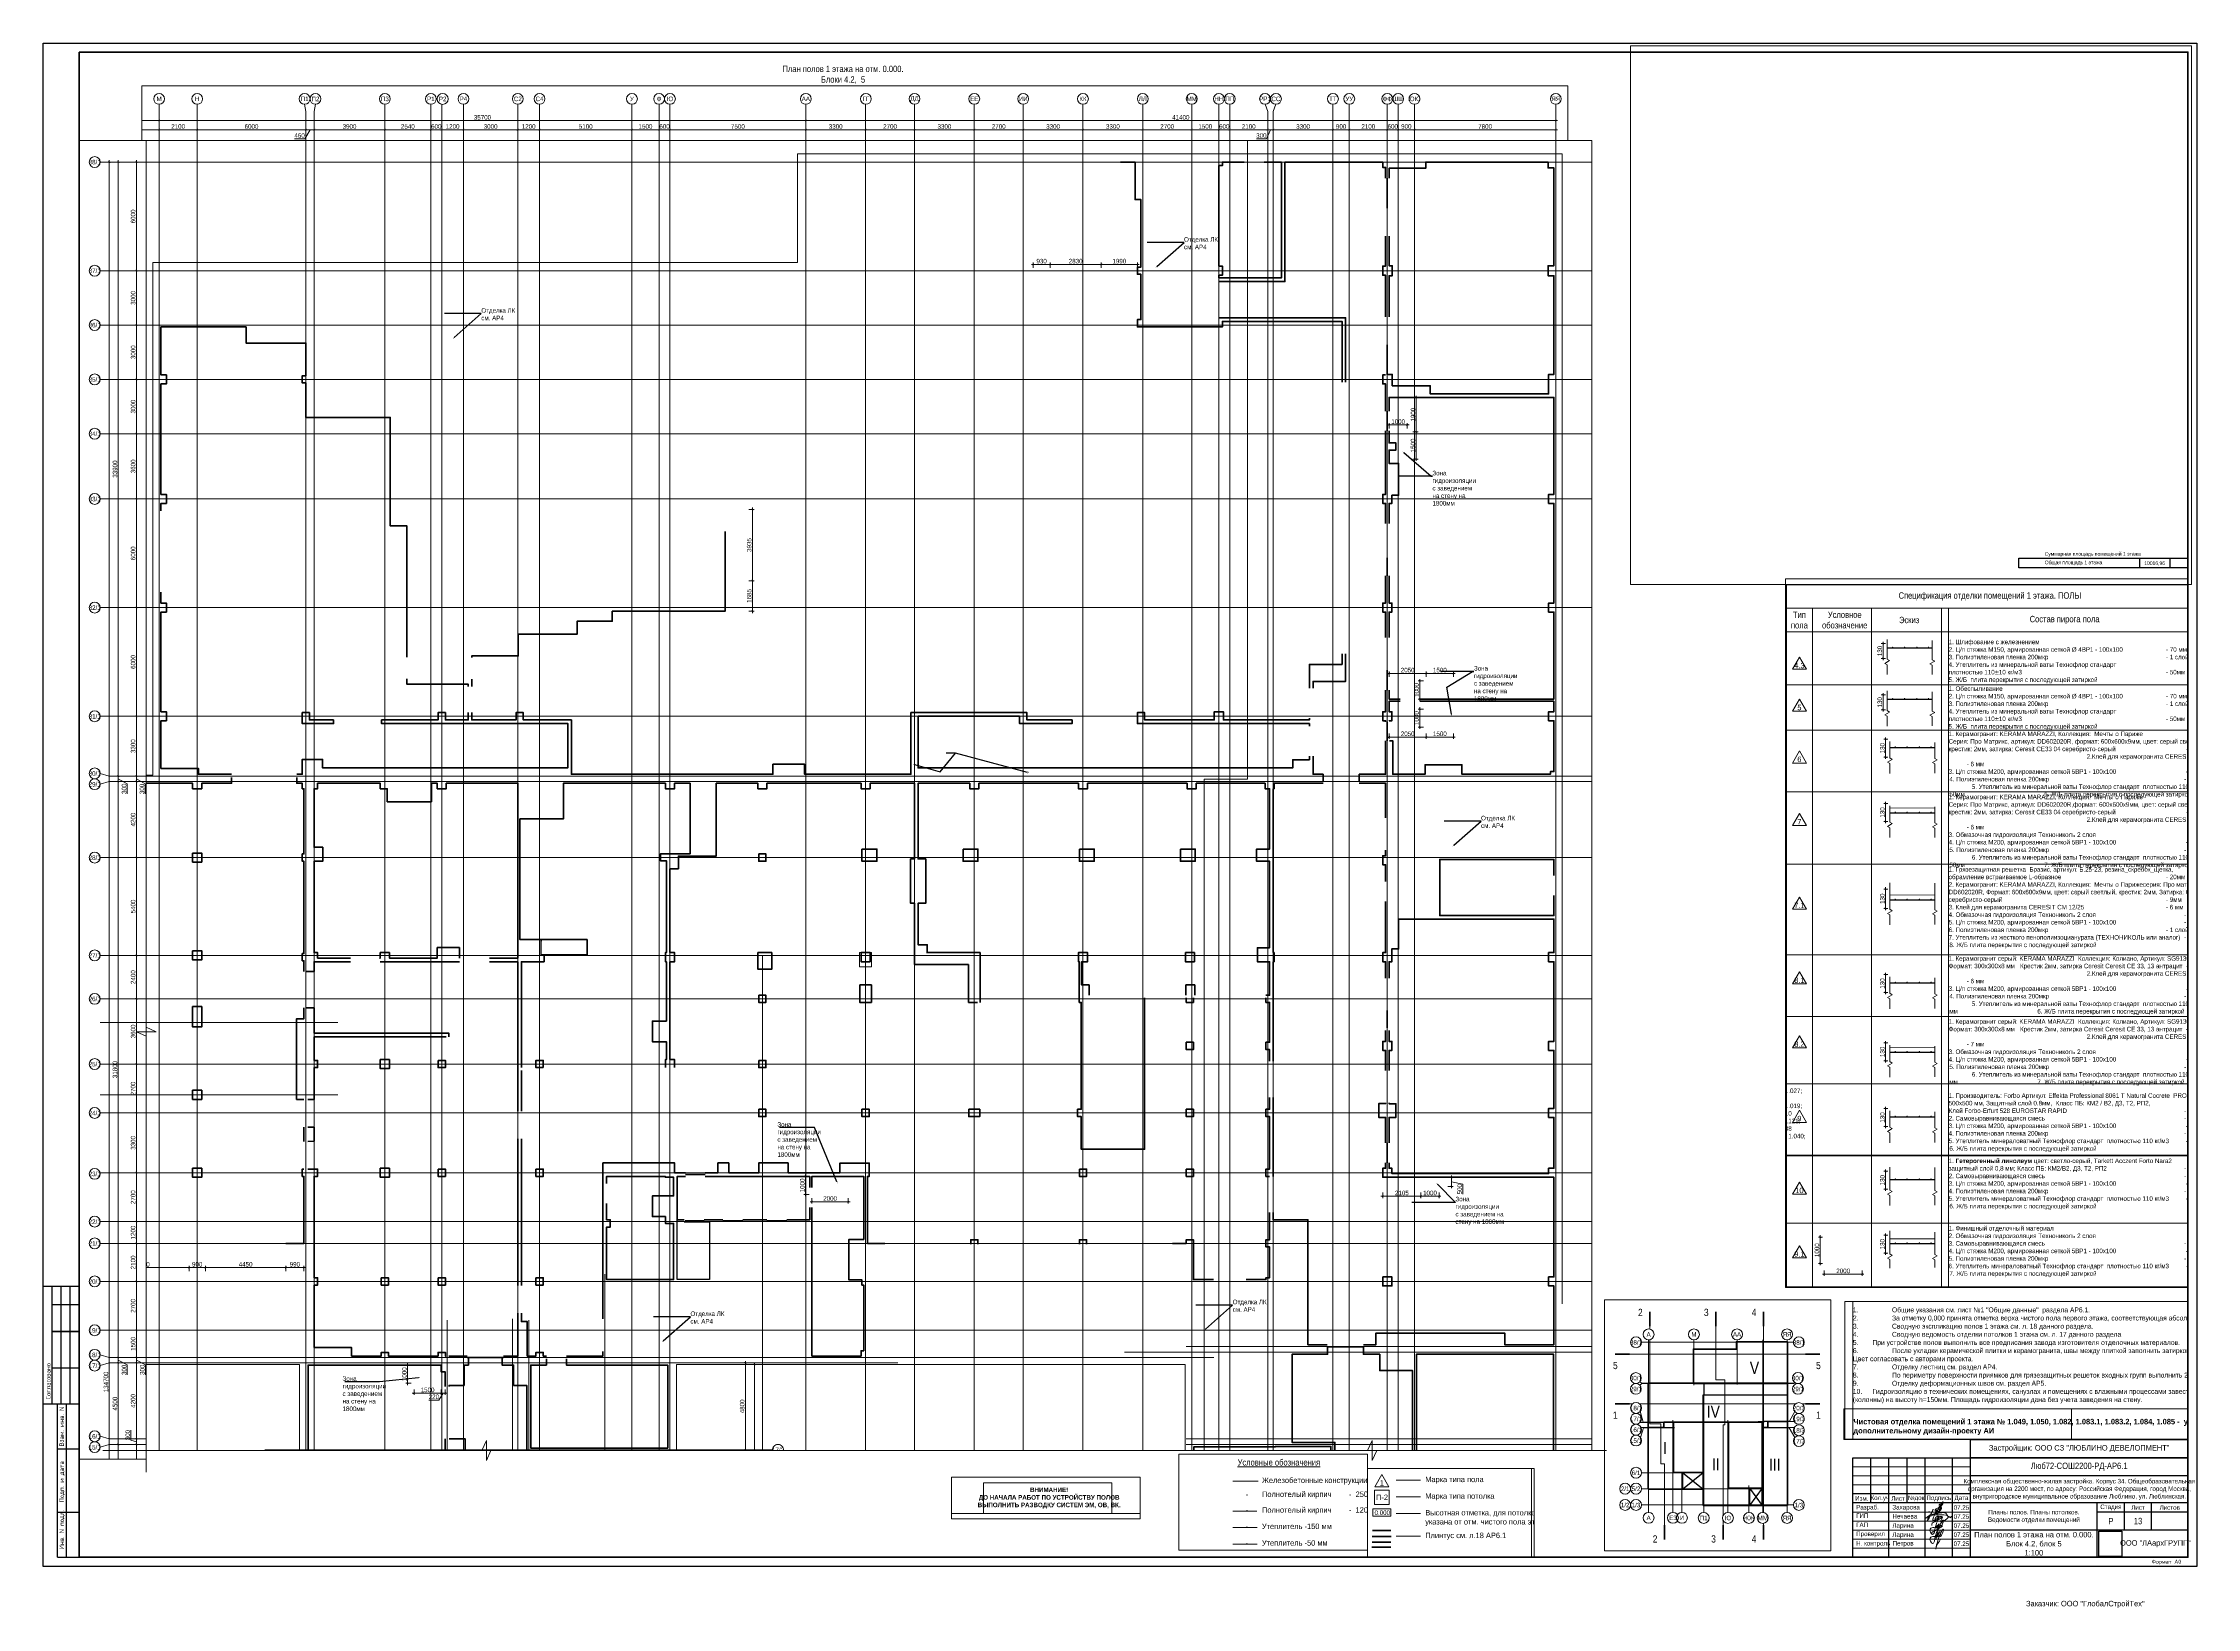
# Paper-space layout 'АР6_л13_пол' of a CAD drawing. Header units: millimetres. Extents: x -544 to 645, y 192 to 1056.
# The model-space entities are those that its viewports show. They can reach past a viewport. Long polylines and large blocks are cut down to what shows.
import ezdxf
from ezdxf import colors
from ezdxf.entities.mleader import LeaderData, LeaderLine
from ezdxf.enums import TextEntityAlignment as Align
from ezdxf.math import Vec2, Vec3

# ---------------------------------------------------------------- set-up
doc = ezdxf.new("R2010")
doc.units = ezdxf.units.MM
doc.header["$LTSCALE"] = 0.5
for name, pattern in [('CENTER', [50.8, 31.75, -6.35, 6.35, -6.35]), ('CENTER2', [28.575, 19.05, -3.175, 3.175, -3.175]), ('DASHED', [19.05, 12.7, -6.35])]:
    doc.linetypes.add(name, pattern=pattern)
doc.layers.get('Defpoints').update_dxf_attribs({"color": 140})
for name, color, linetype, lineweight in [('00 Текст', 7, 'Continuous', 9), ('АИ_Плинтус', 3, 'Continuous', 9), ('АИ_Полы', 1, 'Continuous', 9), ('АИ_Полы марка', 1, 'Continuous', 13), ('АИ_Полы_размеры', 7, 'Continuous', 5), ('АИ_Таблица', 7, 'Continuous', 13), ('АИ_Текст', 7, 'Continuous', 13), ('АР6_Раздвижные_пер.', 160, 'Continuous', 5), ('АР6_спецификации', 7, 'Continuous', 0), ('АР_Разрезы марка', 7, 'Continuous', 13), ('АР_Стены кирпич', 32, 'Continuous', 30), ('АР_Тонкая', 254, 'Continuous', 5), ('АЦ_Выноски', 7, 'Continuous', 5), ('КЖ_Фундаменты_текст', 8, 'Continuous', 0), ('РД_Оси_размер', 8, 'Continuous', 0), ('РД_Отметка', 7, 'Continuous', 0)]:
    doc.layers.add(name, color=color, linetype=linetype, lineweight=lineweight)
doc.layers.add('A-Anno-Schd', color=4, linetype='Continuous')
doc.layers.add('АР_ШТАМП', color=7, linetype='Continuous')
doc.layers.add('Vport', color=6, linetype='Continuous', plot=False)
doc.layers.add('АИ_Т_Профиль', color=2, linetype='Continuous', lineweight=40, true_color=0xffff00)
doc.layers.add('РД_Оси_100', color=7, linetype='Continuous', lineweight=0, true_color=0x525252)
doc.layers.add('АР6_Г_профиль плитки', color=220, linetype='Continuous', lineweight=35, plot=False)
doc.layers.add('АР_Делит', color=120, linetype='Continuous', lineweight=0, plot=False)
doc.styles.add('Arial_Narrow_08', font='ARIALN.TTF', dxfattribs={"width": 0.8})
doc.styles.get("Standard").update_dxf_attribs({"font": 'romans.shx', "width": 0.75})
doc.styles.add('style1', font='ARIALN.TTF')
doc.styles.add('ккк', font='isocpeur.ttf', dxfattribs={"width": 0.85, "oblique": 15})
doc.styles.add('Чертеж', font='isocpeur.ttf', dxfattribs={"width": 0.9})
doc.dimstyles.new('Dim100_ареал', dxfattribs={"dimscale": 100, "dimtxt": 2.5, "dimasz": 1, "dimexe": 1, "dimexo": 1, "dimgap": 0.5, "dimtad": 1, "dimzin": 12, "dimdsep": 46, "dimtxsty": 'style1', "dimblk": 'ARCHTICK', "dimcen": 1, "dimdle": 1, "dimaunit": 1, "dimadec": 0, "dimazin": 3, "dimtfac": 1, "dimtmove": 1, "dimatfit": 3, "dimldrblk": 'OPEN30', "dimfxl": 2, "dimfxlon": 1, "dimtolj": 1, "dimtzin": 0, "dimlwd": 5, "dimlwe": 5, "dimarcsym": 0})
picture_1 = doc.add_image_def('image1.jpg', size_in_pixel=(147, 160))

# ---------------------------------------------------------------- blocks, each defined once
blk = doc.blocks.new('А0_')
at = {"layer": 'АР_ШТАМП', "color": 7, "lineweight": 30}
blk.add_line((0, 149.5), (-19.9, 149.5), dxfattribs=at)
at = {"layer": 'АР_ШТАМП', "color": 7, "lineweight": 30, "ltscale": 200}
for p, q in [((-15, 84.7), (-15, 149.5)), ((-15, 139.5), (0, 139.5)), ((-15, 124.6), (0, 124.6)), ((-15, 104.7), (0, 104.7)), ((-19.9, 84.7), (0, 84.7)), ((-12, 59.8), (0, 59.8))]:
    blk.add_line(p, q, dxfattribs=at)
at = {"layer": 'АР_ШТАМП', "color": 7, "ltscale": 200}
for p, q in [((-10, 84.7), (-10, 149.5)), ((-5, 84.7), (-5, 149.5))]:
    blk.add_line(p, q, dxfattribs=at)
at = {"layer": 'АР_ШТАМП', "color": 7, "linetype": 'Continuous', "lineweight": 30}
for p, q in [((0, 124.6), (-15, 124.6)), ((-12, 0), (-12, 84.7)), ((-7, 0), (-7, 84.7)), ((-12, 24.9), (0, 24.9)), ((-12, 0), (0, 0))]:
    blk.add_line(p, q, dxfattribs=at)
at = {"layer": 'АР_ШТАМП'}
blk.add_lwpolyline([(-20, 836), (1169, 836), (1169, -5), (-20, -5), (-20, 836)], dxfattribs=at)
at = {"layer": 'АР_ШТАМП', "lineweight": 40}
blk.add_lwpolyline([(0, 831), (1164, 831), (1164, 0), (0, 0)], close=True, dxfattribs=at)
at = {"layer": 'АР_ШТАМП', "color": 7, "ltscale": 100, "style": 'Чертеж', "width": 0.9}
for s, p in [('Согласовано', (-15.9, 87.3)), ('Взам. инв. N', (-8.5, 61.2)), ('Подп. и дата', (-8.5, 30.3)), ('Инв. N подл.', (-8.5, 4.4))]:
    blk.add_text(s, height=2.492, rotation=90, dxfattribs=at).set_placement(p)
at = {"layer": 'АР_ШТАМП', "color": 7, "linetype": 'Continuous', "lineweight": 13, "insert": (1152.2, -2.7), "char_height": 2.2, "width": 21.568, "attachment_point": 5, "style": 'Чертеж'}
blk.add_mtext('\\A1;Формат А0', dxfattribs=at)
blk = doc.blocks.new('неч')
at = {"layer": '00 Текст', "color": 184, "lineweight": 18, "true_color": 0x2819a9}
for points in [[(1567747.94, 144890.52), (1567747.85, 144890.63), (1567747.8, 144890.69), (1567747.71, 144890.79), (1567747.63, 144890.88), (1567747.53, 144891), (1567747.42, 144891.04), (1567747.32, 144891.11), (1567747.22, 144891.15), (1567747.05, 144891.21), (1567746.91, 144891.26), (1567746.83, 144891.25), (1567746.71, 144891.23), (1567746.09, 144891.16), (1567745.8, 144891.12), (1567745.37, 144891.07), (1567744.64, 144890.97), (1567744.16, 144890.91), (1567743.72, 144890.86), (1567743.33, 144890.81), (1567742.71, 144890.73), (1567742.03, 144890.52), (1567741.9, 144890.47), (1567740.9, 144890.04), (1567740.11, 144889.7), (1567738.7, 144888.79), (1567740, 144889.3), (1567740.53, 144889.51), (1567741.31, 144889.81), (1567742.06, 144890.1), (1567742.54, 144890.17), (1567743.02, 144890.24), (1567743.69, 144890.21), (1567744.9, 144890.22), (1567745.95, 144890.23), (1567746.76, 144890.24), (1567747.58, 144890.05), (1567748.01, 144889.94), (1567748.57, 144889.55), (1567749.16, 144889.33), (1567749.71, 144888.86), (1567749.85, 144889.15), (1567749.94, 144889.35), (1567750.02, 144889.44), (1567750.05, 144889.47), (1567750.12, 144889.5), (1567750.16, 144889.52)], [(1567740.13, 144891.74), (1567740.47, 144891.57), (1567740.76, 144891.44), (1567741.06, 144891.36), (1567741.19, 144891.36), (1567741.31, 144891.4), (1567741.44, 144891.44), (1567741.53, 144891.53), (1567741.65, 144891.65), (1567741.74, 144891.78), (1567741.86, 144892.08), (1567741.95, 144892.37), (1567741.99, 144892.5), (1567742.03, 144892.59), (1567742.03, 144892.67), (1567742.03, 144892.71), (1567741.99, 144892.67), (1567741.95, 144892.63), (1567741.91, 144892.54), (1567741.86, 144892.46), (1567741.82, 144892.37), (1567741.7, 144892.08), (1567741.53, 144891.74), (1567741.36, 144891.36), (1567741.19, 144890.93), (1567740.98, 144890.51), (1567740.59, 144889.58), (1567740.38, 144889.11), (1567740.21, 144888.69), (1567740, 144888.31), (1567739.83, 144888.01), (1567739.71, 144887.72), (1567739.66, 144887.63), (1567739.58, 144887.55), (1567739.54, 144887.46), (1567739.49, 144887.42), (1567739.45, 144887.42), (1567739.45, 144887.46), (1567739.41, 144887.55), (1567739.45, 144887.63), (1567739.45, 144887.72), (1567739.49, 144888.01), (1567739.58, 144888.31), (1567739.71, 144888.65), (1567739.88, 144889.03), (1567740.04, 144889.37), (1567740.21, 144889.71), (1567740.47, 144890), (1567740.72, 144890.21), (1567740.85, 144890.26), (1567740.98, 144890.3), (1567741.15, 144890.34), (1567741.27, 144890.34), (1567741.86, 144890.26), (1567742.16, 144890.26), (1567742.33, 144890.3), (1567742.46, 144890.38), (1567742.58, 144890.47), (1567742.71, 144890.6), (1567742.97, 144890.85), (1567743.14, 144891.19), (1567743.3, 144891.44), (1567743.35, 144891.57), (1567743.39, 144891.65), (1567743.39, 144891.7), (1567743.35, 144891.7), (1567743.35, 144891.65), (1567743.3, 144891.57), (1567743.22, 144891.48), (1567743.18, 144891.36), (1567743.09, 144891.23), (1567742.92, 144890.89), (1567742.75, 144890.51), (1567742.54, 144890.09), (1567742.2, 144889.2), (1567742.03, 144888.77), (1567741.95, 144888.39), (1567741.91, 144888.22), (1567741.91, 144888.1), (1567741.91, 144887.93), (1567741.91, 144887.84), (1567741.95, 144887.76), (1567741.99, 144887.67), (1567742.08, 144887.63), (1567742.2, 144887.63), (1567742.29, 144887.67), (1567742.46, 144887.72), (1567742.58, 144887.8), (1567742.75, 144887.89), (1567743.09, 144888.1), (1567743.43, 144888.35), (1567743.77, 144888.65), (1567744.02, 144888.94), (1567744.11, 144889.07), (1567744.19, 144889.2), (1567744.24, 144889.33), (1567744.28, 144889.41), (1567744.28, 144889.49), (1567744.24, 144889.54), (1567744.15, 144889.54), (1567744.02, 144889.58), (1567743.85, 144889.54), (1567743.73, 144889.49), (1567743.56, 144889.41), (1567743.39, 144889.33), (1567743.26, 144889.2), (1567743.14, 144889.07), (1567743.05, 144888.9), (1567742.97, 144888.73), (1567742.92, 144888.56), (1567742.92, 144888.35), (1567742.92, 144888.18), (1567742.97, 144888.01), (1567743.01, 144887.84), (1567743.05, 144887.72), (1567743.14, 144887.63), (1567743.22, 144887.55), (1567743.3, 144887.55), (1567743.39, 144887.55), (1567743.47, 144887.59), (1567743.6, 144887.67), (1567743.73, 144887.8), (1567743.81, 144887.93), (1567744.07, 144888.27), (1567744.32, 144888.63)], [(1567744.32, 144888.63), (1567744.51, 144888.9), (1567744.7, 144889.15), (1567744.86, 144889.34), (1567744.96, 144889.44), (1567745.05, 144889.47), (1567745.11, 144889.5), (1567745.18, 144889.53), (1567745.27, 144889.5), (1567745.34, 144889.44), (1567745.4, 144889.34), (1567745.43, 144889.21), (1567745.56, 144888.96), (1567745.59, 144888.86), (1567745.65, 144888.8), (1567745.72, 144888.77), (1567745.81, 144888.8), (1567745.88, 144888.86), (1567745.94, 144888.99), (1567746.1, 144889.21), (1567746.13, 144889.31), (1567746.16, 144889.37), (1567746.13, 144889.34), (1567746.1, 144889.25), (1567746.07, 144889.18), (1567746, 144889.06), (1567745.91, 144888.77), (1567745.62, 144888.13), (1567745.53, 144887.82), (1567745.46, 144887.69), (1567745.43, 144887.56), (1567745.4, 144887.44), (1567745.4, 144887.31), (1567745.4, 144887.15), (1567745.43, 144887.02), (1567745.5, 144886.96), (1567745.59, 144886.93), (1567745.72, 144886.93), (1567745.88, 144886.96), (1567746.04, 144887.05), (1567746.26, 144887.15), (1567746.48, 144887.28), (1567746.73, 144887.47), (1567746.99, 144887.66), (1567747.27, 144887.85), (1567747.56, 144888.1), (1567747.88, 144888.32), (1567748.19, 144888.61), (1567748.83, 144889.15), (1567747.94, 144890.52)]]:
    blk.add_lwpolyline(points, dxfattribs=at)
blk = doc.blocks.new('Захарова ИА_подпись')
at = {"color": 165, "lineweight": 5, "true_color": 0x4562ba}
for points in [[(123, 334), (127, 370), (218, 424), (229, 425), (218, 387), (144, 286), (127, 273), (109, 271), (124, 280), (179, 295), (194, 289), (245, 229), (252, 199), (246, 171), (179, 56), (110, 10), (13, -1), (-61, 20), (-100, 67), (-95, 102), (-64, 140), (-10, 168), (105, 232)], [(255, 367), (309, 431), (288, 411), (244, 336), (171, 116), (101, -45), (98, -51), (62, -20), (-3, 48), (-32, 69), (-37, 75), (-25, 85), (-5, 89), (61, 103), (265, 160)]]:
    blk.add_spline(points, degree=3, dxfattribs=at)
blk.add_open_spline([(205, 298), (237, 324), (298, 373), (346, 457), (355, 519), (334, 556), (309, 548), (288, 514), (247, 443), (207, 275), (129, 88), (62, -53), (16, -117), (-13, -117), (-29, -92), (-13, -31), (27, 73), (91, 191), (162, 275), (209, 325), (232, 359), (242, 376), (242, 377)], degree=3, knots=[0, 0, 0, 0, 122.2861976, 235.1496813, 276.064245, 314.3927868, 329.767971, 344.5882009, 429.8641489, 577.4614087, 857.8326673, 1031.7793482, 1057.9664344, 1081.1293649, 1106.601014, 1133.7767584, 1265.3343894, 1445.7123011, 1530.0741001, 1593.508553, 1650.8543198, 1652.8953786, 1652.8953786, 1652.8953786, 1652.8953786], dxfattribs=at)
blk = doc.blocks.new('Штамп_2200_АР6_25.11.24')
at = {"layer": 'АР_Делит', "lineweight": 30}
blk.add_lwpolyline([(0, 55), (-120, 55), (-120, 65), (0, 65), (0, 55)], dxfattribs=at)
at = {"layer": 'АР_ШТАМП', "lineweight": 15}
for p, q in [((-120, 50), (-185, 50)), ((-120, 45), (-185, 45)), ((-120, 40), (-185, 40)), ((-120, 25), (-185, 25)), ((-120, 20), (-185, 20)), ((-120, 15), (-185, 15)), ((-120, 10), (-185, 10)), ((-120, 5), (-185, 5))]:
    blk.add_line(p, q, dxfattribs=at)
at = {"layer": 'АР_ШТАМП', "lineweight": 30}
for p, q in [((-175, 30), (-175, 55)), ((-165, 0), (-165, 55)), ((-155, 30), (-155, 55)), ((-145, 0), (-145, 55)), ((-130, 0), (-130, 55)), ((-120, 0), (-120, 55)), ((0, 45), (-120, 45)), ((-120, 35), (-185, 35)), ((0, 30), (-185, 30)), ((-50, 0), (-50, 30)), ((0, 25), (-50, 25)), ((-35, 15), (-35, 30)), ((-20, 15), (-20, 30)), ((0, 15), (-120, 15))]:
    blk.add_line(p, q, dxfattribs=at)
blk.add_lwpolyline([(0, 0), (-185, 0), (-185, 55), (0, 55), (0, 0)], dxfattribs=at)
at = {"layer": 'АР_ШТАМП', "color": 184, "lineweight": 0, "true_color": 0x2819a9}
for points in [[(-141.4, 17.6), (-141.4, 18.1), (-141.4, 18.5), (-140.6, 19.2), (-135.8, 22.6), (-137.3, 22.3), (-138.2, 20.5), (-139.3, 17), (-141, 12.6), (-142.3, 15.6), (-141.4, 16.3), (-138.8, 17), (-138.2, 17.6), (-138.5, 17.1), (-138.5, 16.9), (-139, 16.1), (-138.9, 16.2), (-137.3, 18.4), (-137.6, 18.1), (-138.4, 16.2), (-138.2, 16.3), (-137.9, 16.9), (-138, 16.5), (-136.4, 17.8), (-136.7, 17.3), (-136.5, 16.4), (-136, 17.2), (-135, 20.6), (-136.5, 18.4), (-139, 10), (-138.7, 11.2), (-138.4, 11.9), (-136.7, 14.6)], [(-141.4, 12.6), (-141.4, 13.1), (-141.4, 13.5), (-140.6, 14.2), (-135.8, 17.6), (-137.3, 17.3), (-138.2, 15.5), (-139.3, 12), (-141, 7.6), (-142.3, 10.6), (-141.4, 11.3), (-138.8, 12), (-138.2, 12.6), (-138.5, 12.1), (-138.5, 11.9), (-139, 11.1), (-138.9, 11.2), (-137.3, 13.4), (-137.6, 13.1), (-138.4, 11.2), (-138.2, 11.3), (-137.9, 11.9), (-138, 11.5), (-136.4, 12.8), (-136.7, 12.3), (-136.5, 11.4), (-136, 12.2), (-135, 15.6), (-136.5, 13.4), (-139, 5), (-138.7, 6.2), (-138.4, 6.9), (-136.7, 9.6)]]:
    blk.add_spline(points, degree=3, dxfattribs=at)
at = {"layer": 'АР_ШТАМП', "color": 2, "lineweight": 0, "xscale": 1.25, "yscale": 1.25, "zscale": 1.25}
blk.add_blockref('неч', (-1959818.1, -181089.3), dxfattribs=at)
at = {"layer": 'АР_ШТАМП', "lineweight": 0, "xscale": 0.01, "yscale": 0.01, "zscale": 0.01}
blk.add_blockref('Захарова ИА_подпись', (-138.5, 25.2), dxfattribs=at)
at = {"layer": 'АР_Делит', "lineweight": 50, "char_height": 3, "width": 120, "attachment_point": 5, "style": 'style1'}
for s, insert in [('Застройщик: ООО СЗ "ЛЮБЛИНО ДЕВЕЛОПМЕНТ" ', (-60, 60)), ('Заказчик: ООО "ГлобалСтройТех"', (-56.6, -26))]:
    blk.add_mtext(s, dxfattribs=dict(at, insert=insert))
at = {"layer": 'АР_ШТАМП', "lineweight": 50, "style": 'style1'}
for s, insert, char_height, width, attachment_point in [('Люб72-СОШ2200-РД-АР6.1', (-60, 50), 3.5, 120, 5), ('\\pxql;Разраб.', (-183.1, 28.9), 2.5, 18.113, 1), ('\\pxql;ГИП', (-183.1, 24.2), 2.5, 18.113, 1), ('\\pxqc;Изм.', (-180, 32.5), 2.5, 10, 5), ('\\pxqc;Кол.уч', (-170, 32.5), 2.5, 10, 5), ('\\pxqc;Лист', (-160, 32.5), 2.5, 10, 5), ('Захарова', (-163.1, 28.9), 2.5, 15.519, 1), ('Нечаева', (-163.1, 23.9), 2.5, 15.519, 1), ('\\pxqc;№док', (-150, 32.5), 2.5, 10, 5), ('\\pxqc;Подпись', (-137.5, 32.5), 2.5, 15, 5), ('\\pxqc;Дата', (-125, 32.5), 2.5, 10, 5), ('\\pxqc;Стадия', (-42.5, 27.5), 2.5, 15, 5), ('\\pxqc;Лист', (-27.5, 27.5), 2.5, 15, 5), ('\\pxqc;Листов', (-10, 27.5), 2.5, 20, 5), ('\\pxql;ГАП', (-183.1, 19.2), 2.5, 18.113, 1), ('\\pxql;Проверил', (-183.1, 14.2), 2.5, 18.113, 1), ('Ларина', (-163.1, 18.8), 2.5, 15.519, 1), ('Ларина', (-163.1, 13.8), 2.5, 15.519, 1), ('Р', (-42.5, 20), 3.5, 15, 5), ('\\pxql;Н. контроль', (-183.1, 9), 2.5, 18.113, 1), ('ООО "ЛАархГРУПП"', (-17.8, 7.5), 3, 34.383, 5)]:
    blk.add_mtext(s, dxfattribs=dict(at, insert=insert, char_height=char_height, width=width, attachment_point=attachment_point))
at = {"layer": 'АР_ШТАМП', "lineweight": 50, "char_height": 2.5, "attachment_point": 5, "line_spacing_factor": 0.67, "style": 'style1'}
for s, insert, width in [('\\pxsm1;Комплексная общественно-жилая застройка. Корпус 34. Общеобразовательная организация на 2200 мест, по адресу: Российская Федерация, город Москва, внутригородское муниципальное образование Люблино, ул. Люблинская.', (-59.9, 37.5), 118.043), ('\\pxsm1;Планы полов. Планы потолков. \\PВедомости отделки помещений', (-85, 22.5), 67.938)]:
    blk.add_mtext(s, dxfattribs=dict(at, insert=insert, width=width))
at = {"layer": 'АР_ШТАМП', "color": 0, "lineweight": 50, "char_height": 2.5, "style": 'style1'}
for s, insert, width, attachment_point in [('07.25', (-125, 27.5), 10, 5), ('07.25', (-125, 22.5), 10, 5), ('07.25', (-125, 17.5), 10, 5), ('07.25', (-125, 12.5), 10, 5), ('Петров', (-163, 9), 20, 1), ('07.25', (-125, 7.5), 10, 5)]:
    blk.add_mtext(s, dxfattribs=dict(at, insert=insert, width=width, attachment_point=attachment_point))
at = {"color": 7, "true_color": 0xffffff}
image = blk.add_image(picture_1, insert=(-49.2, 0.5), size_in_units=(12.8, 14), dxfattribs=at)
image.dxf.flags = 7
blk = doc.blocks.new('A-iden')
at = {"linetype": 'Continuous', "lineweight": 5}
blk.add_circle((0, -4), 3, dxfattribs=at)
at = {"color": 0, "linetype": 'Continuous', "lineweight": 20, "style": 'ккк', "width": 0.85}
blk.add_attdef('ID', text='', height=4, dxfattribs=at).set_placement((0.31, -3.85), align=Align.MIDDLE_CENTER)
blk = doc.blocks.new('_ArchTick')
at = {"color": 0, "linetype": 'ByBlock', "const_width": 0.15}
blk.add_lwpolyline([(-0.5, -0.5), (0.5, 0.5)], dxfattribs=at)
blk = doc.blocks.new('*D215')
at = {"layer": 'Defpoints', "color": 0, "transparency": 16777216}
for p in [(-5455, 134700), (-2955, 134700), (-2955, 0)]:
    blk.add_point(p, dxfattribs=at)
at = {"layer": 'РД_Оси_размер', "color": 0, "lineweight": 5, "transparency": 16777216}
for p, q in [((-5255, 134700), (-5555, 134700)), ((-5455, -100), (-5455, 134800)), ((-5255, 0), (-5555, 0))]:
    blk.add_line(p, q, dxfattribs=at)
at = {"layer": 'РД_Оси_размер', "color": 0, "lineweight": 5, "transparency": 16777216, "xscale": 100, "yscale": 100, "zscale": 100}
for p, rotation in [((-5455, 134700), 90), ((-5455, 0), 270)]:
    blk.add_blockref('_ArchTick', p, dxfattribs=dict(at, rotation=rotation))
at = {"layer": 'РД_Оси_размер', "color": 0, "transparency": 16777216, "insert": (-5633, 67350), "char_height": 250, "attachment_point": 5, "rotation": 90, "style": 'style1'}
blk.add_mtext('\\A1;134700', dxfattribs=at)
blk = doc.blocks.new('_Open30')
at = {"color": 0, "linetype": 'ByBlock', "lineweight": -2}
for p, q in [((-1, 0.3), (0, 0)), ((0, 0), (-1, -0.3)), ((0, 0), (-1, 0))]:
    blk.add_line(p, q, dxfattribs=at)
blk = doc.blocks.new('*D227')
at = {"layer": 'Defpoints', "color": 0, "transparency": 16777216}
for p in [(-3955, 63900), (-2955, 63900), (-2955, 61200)]:
    blk.add_point(p, dxfattribs=at)
at = {"layer": 'РД_Оси_размер', "color": 0, "lineweight": 5, "transparency": 16777216}
for p, q in [((-3755, 63900), (-4055, 63900)), ((-3955, 61100), (-3955, 64000)), ((-3755, 61200), (-4055, 61200))]:
    blk.add_line(p, q, dxfattribs=at)
at = {"layer": 'РД_Оси_размер', "color": 0, "lineweight": 5, "transparency": 16777216, "xscale": 100, "yscale": 100, "zscale": 100}
for p, rotation in [((-3955, 63900), 90), ((-3955, 61200), 270)]:
    blk.add_blockref('_ArchTick', p, dxfattribs=dict(at, rotation=rotation))
at = {"layer": 'РД_Оси_размер', "color": 0, "transparency": 16777216, "insert": (-4133, 62550), "char_height": 250, "attachment_point": 5, "rotation": 90, "style": 'style1'}
blk.add_mtext('\\A1;2700', dxfattribs=at)
blk = doc.blocks.new('*D228')
at = {"layer": 'Defpoints', "color": 0, "transparency": 16777216}
for p in [(-3955, 64200), (-2955, 64200), (-2955, 63900)]:
    blk.add_point(p, dxfattribs=at)
at = {"layer": 'РД_Оси_размер', "color": 0, "lineweight": 5, "transparency": 16777216}
for p, q in [((-4258, 64141), (-4258, 64693)), ((-3955, 63800), (-3955, 64300)), ((-3955, 64050), (-4258, 64141)), ((-3755, 64200), (-4055, 64200)), ((-3755, 63900), (-4055, 63900))]:
    blk.add_line(p, q, dxfattribs=at)
at = {"layer": 'РД_Оси_размер', "color": 0, "lineweight": 5, "transparency": 16777216, "xscale": 100, "yscale": 100, "zscale": 100}
for p, rotation in [((-3955, 64200), 90), ((-3955, 63900), 270)]:
    blk.add_blockref('_ArchTick', p, dxfattribs=dict(at, rotation=rotation))
at = {"layer": 'РД_Оси_размер', "color": 0, "transparency": 16777216, "insert": (-4435, 64417), "char_height": 250, "attachment_point": 5, "rotation": 90, "style": 'style1'}
blk.add_mtext('\\A1;300', dxfattribs=at)
blk = doc.blocks.new('*D229')
at = {"layer": 'Defpoints', "color": 0, "transparency": 16777216}
for p in [(-3955, 68400), (-2955, 68400), (-2955, 64200)]:
    blk.add_point(p, dxfattribs=at)
at = {"layer": 'РД_Оси_размер', "color": 0, "lineweight": 5, "transparency": 16777216}
for p, q in [((-3755, 68400), (-4055, 68400)), ((-3955, 64100), (-3955, 68500)), ((-3755, 64200), (-4055, 64200))]:
    blk.add_line(p, q, dxfattribs=at)
at = {"layer": 'РД_Оси_размер', "color": 0, "lineweight": 5, "transparency": 16777216, "xscale": 100, "yscale": 100, "zscale": 100}
for p, rotation in [((-3955, 68400), 90), ((-3955, 64200), 270)]:
    blk.add_blockref('_ArchTick', p, dxfattribs=dict(at, rotation=rotation))
at = {"layer": 'РД_Оси_размер', "color": 0, "transparency": 16777216, "insert": (-4133, 66300), "char_height": 250, "attachment_point": 5, "rotation": 90, "style": 'style1'}
blk.add_mtext('\\A1;4200', dxfattribs=at)
blk = doc.blocks.new('*D230')
at = {"layer": 'Defpoints', "color": 0, "transparency": 16777216}
for p in [(-3955, 68700), (-2955, 68700), (-2955, 68400)]:
    blk.add_point(p, dxfattribs=at)
at = {"layer": 'РД_Оси_размер', "color": 0, "lineweight": 5, "transparency": 16777216}
for p, q in [((-3755, 68700), (-4055, 68700)), ((-3755, 68400), (-4055, 68400)), ((-3955, 68300), (-3955, 68800)), ((-3955, 68550), (-3448, 68298)), ((-3448, 68298), (-3448, 67746))]:
    blk.add_line(p, q, dxfattribs=at)
at = {"layer": 'РД_Оси_размер', "color": 0, "lineweight": 5, "transparency": 16777216, "xscale": 100, "yscale": 100, "zscale": 100}
for p, rotation in [((-3955, 68700), 90), ((-3955, 68400), 270)]:
    blk.add_blockref('_ArchTick', p, dxfattribs=dict(at, rotation=rotation))
at = {"layer": 'РД_Оси_размер', "color": 0, "transparency": 16777216, "insert": (-3626, 68022), "char_height": 250, "attachment_point": 5, "rotation": 90, "style": 'style1'}
blk.add_mtext('\\A1;300', dxfattribs=at)
blk = doc.blocks.new('*D231')
at = {"layer": 'Defpoints', "color": 0, "transparency": 16777216}
for p in [(-3955, 70200), (-2955, 70200), (-2955, 68700)]:
    blk.add_point(p, dxfattribs=at)
at = {"layer": 'РД_Оси_размер', "color": 0, "lineweight": 5, "transparency": 16777216}
for p, q in [((-3755, 70200), (-4055, 70200)), ((-3955, 68600), (-3955, 70300)), ((-3755, 68700), (-4055, 68700))]:
    blk.add_line(p, q, dxfattribs=at)
at = {"layer": 'РД_Оси_размер', "color": 0, "lineweight": 5, "transparency": 16777216, "xscale": 100, "yscale": 100, "zscale": 100}
for p, rotation in [((-3955, 70200), 90), ((-3955, 68700), 270)]:
    blk.add_blockref('_ArchTick', p, dxfattribs=dict(at, rotation=rotation))
at = {"layer": 'РД_Оси_размер', "color": 0, "transparency": 16777216, "insert": (-4133, 69450), "char_height": 250, "attachment_point": 5, "rotation": 90, "style": 'style1'}
blk.add_mtext('\\A1;1500', dxfattribs=at)
blk = doc.blocks.new('*D232')
at = {"layer": 'Defpoints', "color": 0, "transparency": 16777216}
for p in [(-3955, 72900), (-2955, 72900), (-2955, 70200)]:
    blk.add_point(p, dxfattribs=at)
at = {"layer": 'РД_Оси_размер', "color": 0, "lineweight": 5, "transparency": 16777216}
for p, q in [((-3755, 72900), (-4055, 72900)), ((-3955, 70100), (-3955, 73000)), ((-3755, 70200), (-4055, 70200))]:
    blk.add_line(p, q, dxfattribs=at)
at = {"layer": 'РД_Оси_размер', "color": 0, "lineweight": 5, "transparency": 16777216, "xscale": 100, "yscale": 100, "zscale": 100}
for p, rotation in [((-3955, 72900), 90), ((-3955, 70200), 270)]:
    blk.add_blockref('_ArchTick', p, dxfattribs=dict(at, rotation=rotation))
at = {"layer": 'РД_Оси_размер', "color": 0, "transparency": 16777216, "insert": (-4133, 71550), "char_height": 250, "attachment_point": 5, "rotation": 90, "style": 'style1'}
blk.add_mtext('\\A1;2700', dxfattribs=at)
blk = doc.blocks.new('*D233')
at = {"layer": 'Defpoints', "color": 0, "transparency": 16777216}
for p in [(-3955, 75000), (-2955, 75000), (-2955, 72900)]:
    blk.add_point(p, dxfattribs=at)
at = {"layer": 'РД_Оси_размер', "color": 0, "lineweight": 5, "transparency": 16777216}
for p, q in [((-3755, 75000), (-4055, 75000)), ((-3955, 72800), (-3955, 75100)), ((-3755, 72900), (-4055, 72900))]:
    blk.add_line(p, q, dxfattribs=at)
at = {"layer": 'РД_Оси_размер', "color": 0, "lineweight": 5, "transparency": 16777216, "xscale": 100, "yscale": 100, "zscale": 100}
for p, rotation in [((-3955, 75000), 90), ((-3955, 72900), 270)]:
    blk.add_blockref('_ArchTick', p, dxfattribs=dict(at, rotation=rotation))
at = {"layer": 'РД_Оси_размер', "color": 0, "transparency": 16777216, "insert": (-4133, 73950), "char_height": 250, "attachment_point": 5, "rotation": 90, "style": 'style1'}
blk.add_mtext('\\A1;2100', dxfattribs=at)
blk = doc.blocks.new('*D234')
at = {"layer": 'Defpoints', "color": 0, "transparency": 16777216}
for p in [(-3955, 76200), (-2955, 76200), (-2955, 75000)]:
    blk.add_point(p, dxfattribs=at)
at = {"layer": 'РД_Оси_размер', "color": 0, "lineweight": 5, "transparency": 16777216}
for p, q in [((-3755, 76200), (-4055, 76200)), ((-3955, 74900), (-3955, 76300)), ((-3755, 75000), (-4055, 75000))]:
    blk.add_line(p, q, dxfattribs=at)
at = {"layer": 'РД_Оси_размер', "color": 0, "lineweight": 5, "transparency": 16777216, "xscale": 100, "yscale": 100, "zscale": 100}
for p, rotation in [((-3955, 76200), 90), ((-3955, 75000), 270)]:
    blk.add_blockref('_ArchTick', p, dxfattribs=dict(at, rotation=rotation))
at = {"layer": 'РД_Оси_размер', "color": 0, "transparency": 16777216, "insert": (-4133, 75600), "char_height": 250, "attachment_point": 5, "rotation": 90, "style": 'style1'}
blk.add_mtext('\\A1;1200', dxfattribs=at)
blk = doc.blocks.new('*D235')
at = {"layer": 'Defpoints', "color": 0, "transparency": 16777216}
for p in [(-3955, 78900), (-2955, 78900), (-2955, 76200)]:
    blk.add_point(p, dxfattribs=at)
at = {"layer": 'РД_Оси_размер', "color": 0, "lineweight": 5, "transparency": 16777216}
for p, q in [((-3755, 78900), (-4055, 78900)), ((-3955, 76100), (-3955, 79000)), ((-3755, 76200), (-4055, 76200))]:
    blk.add_line(p, q, dxfattribs=at)
at = {"layer": 'РД_Оси_размер', "color": 0, "lineweight": 5, "transparency": 16777216, "xscale": 100, "yscale": 100, "zscale": 100}
for p, rotation in [((-3955, 78900), 90), ((-3955, 76200), 270)]:
    blk.add_blockref('_ArchTick', p, dxfattribs=dict(at, rotation=rotation))
at = {"layer": 'РД_Оси_размер', "color": 0, "transparency": 16777216, "insert": (-4133, 77550), "char_height": 250, "attachment_point": 5, "rotation": 90, "style": 'style1'}
blk.add_mtext('\\A1;2700', dxfattribs=at)
blk = doc.blocks.new('*D236')
at = {"layer": 'Defpoints', "color": 0, "transparency": 16777216}
for p in [(-3955, 82200), (-2955, 82200), (-2955, 78900)]:
    blk.add_point(p, dxfattribs=at)
at = {"layer": 'РД_Оси_размер', "color": 0, "lineweight": 5, "transparency": 16777216}
for p, q in [((-3755, 82200), (-4055, 82200)), ((-3955, 78800), (-3955, 82300)), ((-3755, 78900), (-4055, 78900))]:
    blk.add_line(p, q, dxfattribs=at)
at = {"layer": 'РД_Оси_размер', "color": 0, "lineweight": 5, "transparency": 16777216, "xscale": 100, "yscale": 100, "zscale": 100}
for p, rotation in [((-3955, 82200), 90), ((-3955, 78900), 270)]:
    blk.add_blockref('_ArchTick', p, dxfattribs=dict(at, rotation=rotation))
at = {"layer": 'РД_Оси_размер', "color": 0, "transparency": 16777216, "insert": (-4133, 80550), "char_height": 250, "attachment_point": 5, "rotation": 90, "style": 'style1'}
blk.add_mtext('\\A1;3300', dxfattribs=at)
blk = doc.blocks.new('*D237')
at = {"layer": 'Defpoints', "color": 0, "transparency": 16777216}
for p in [(-3955, 84900), (-2955, 84900), (-2955, 82200)]:
    blk.add_point(p, dxfattribs=at)
at = {"layer": 'РД_Оси_размер', "color": 0, "lineweight": 5, "transparency": 16777216}
for p, q in [((-3755, 84900), (-4055, 84900)), ((-3955, 82100), (-3955, 85000)), ((-3755, 82200), (-4055, 82200))]:
    blk.add_line(p, q, dxfattribs=at)
at = {"layer": 'РД_Оси_размер', "color": 0, "lineweight": 5, "transparency": 16777216, "xscale": 100, "yscale": 100, "zscale": 100}
for p, rotation in [((-3955, 84900), 90), ((-3955, 82200), 270)]:
    blk.add_blockref('_ArchTick', p, dxfattribs=dict(at, rotation=rotation))
at = {"layer": 'РД_Оси_размер', "color": 0, "transparency": 16777216, "insert": (-4133, 83550), "char_height": 250, "attachment_point": 5, "rotation": 90, "style": 'style1'}
blk.add_mtext('\\A1;2700', dxfattribs=at)
blk = doc.blocks.new('*D238')
at = {"layer": 'Defpoints', "color": 0, "transparency": 16777216}
for p in [(-3955, 88500), (-2955, 88500), (-2955, 84900)]:
    blk.add_point(p, dxfattribs=at)
at = {"layer": 'РД_Оси_размер', "color": 0, "lineweight": 5, "transparency": 16777216}
for p, q in [((-3755, 88500), (-4055, 88500)), ((-3955, 84800), (-3955, 88600)), ((-3755, 84900), (-4055, 84900))]:
    blk.add_line(p, q, dxfattribs=at)
at = {"layer": 'РД_Оси_размер', "color": 0, "lineweight": 5, "transparency": 16777216, "xscale": 100, "yscale": 100, "zscale": 100}
for p, rotation in [((-3955, 88500), 90), ((-3955, 84900), 270)]:
    blk.add_blockref('_ArchTick', p, dxfattribs=dict(at, rotation=rotation))
at = {"layer": 'РД_Оси_размер', "color": 0, "transparency": 16777216, "insert": (-4133, 86700), "char_height": 250, "attachment_point": 5, "rotation": 90, "style": 'style1'}
blk.add_mtext('\\A1;3600', dxfattribs=at)
blk = doc.blocks.new('*D239')
at = {"layer": 'Defpoints', "color": 0, "transparency": 16777216}
for p in [(-3955, 90900), (-2955, 90900), (-2955, 88500)]:
    blk.add_point(p, dxfattribs=at)
at = {"layer": 'РД_Оси_размер', "color": 0, "lineweight": 5, "transparency": 16777216}
for p, q in [((-3755, 90900), (-4055, 90900)), ((-3955, 88400), (-3955, 91000)), ((-3755, 88500), (-4055, 88500))]:
    blk.add_line(p, q, dxfattribs=at)
at = {"layer": 'РД_Оси_размер', "color": 0, "lineweight": 5, "transparency": 16777216, "xscale": 100, "yscale": 100, "zscale": 100}
for p, rotation in [((-3955, 90900), 90), ((-3955, 88500), 270)]:
    blk.add_blockref('_ArchTick', p, dxfattribs=dict(at, rotation=rotation))
at = {"layer": 'РД_Оси_размер', "color": 0, "transparency": 16777216, "insert": (-4133, 89700), "char_height": 250, "attachment_point": 5, "rotation": 90, "style": 'style1'}
blk.add_mtext('\\A1;2400', dxfattribs=at)
blk = doc.blocks.new('*D240')
at = {"layer": 'Defpoints', "color": 0, "transparency": 16777216}
for p in [(-3955, 96300), (-2955, 96300), (-2955, 90900)]:
    blk.add_point(p, dxfattribs=at)
at = {"layer": 'РД_Оси_размер', "color": 0, "lineweight": 5, "transparency": 16777216}
for p, q in [((-3955, 90800), (-3955, 96400)), ((-3755, 96300), (-4055, 96300)), ((-3755, 90900), (-4055, 90900))]:
    blk.add_line(p, q, dxfattribs=at)
at = {"layer": 'РД_Оси_размер', "color": 0, "lineweight": 5, "transparency": 16777216, "xscale": 100, "yscale": 100, "zscale": 100}
for p, rotation in [((-3955, 96300), 90), ((-3955, 90900), 270)]:
    blk.add_blockref('_ArchTick', p, dxfattribs=dict(at, rotation=rotation))
at = {"layer": 'РД_Оси_размер', "color": 0, "transparency": 16777216, "insert": (-4133, 93600), "char_height": 250, "attachment_point": 5, "rotation": 90, "style": 'style1'}
blk.add_mtext('\\A1;5400', dxfattribs=at)
blk = doc.blocks.new('*D241')
at = {"layer": 'Defpoints', "color": 0, "transparency": 16777216}
for p in [(-3955, 100500), (-2955, 100500), (-2955, 96300)]:
    blk.add_point(p, dxfattribs=at)
at = {"layer": 'РД_Оси_размер', "color": 0, "lineweight": 5, "transparency": 16777216}
for p, q in [((-3755, 100500), (-4055, 100500)), ((-3955, 96200), (-3955, 100600)), ((-3755, 96300), (-4055, 96300))]:
    blk.add_line(p, q, dxfattribs=at)
at = {"layer": 'РД_Оси_размер', "color": 0, "lineweight": 5, "transparency": 16777216, "xscale": 100, "yscale": 100, "zscale": 100}
for p, rotation in [((-3955, 100500), 90), ((-3955, 96300), 270)]:
    blk.add_blockref('_ArchTick', p, dxfattribs=dict(at, rotation=rotation))
at = {"layer": 'РД_Оси_размер', "color": 0, "transparency": 16777216, "insert": (-4133, 98400), "char_height": 250, "attachment_point": 5, "rotation": 90, "style": 'style1'}
blk.add_mtext('\\A1;4200', dxfattribs=at)
blk = doc.blocks.new('*D242')
at = {"layer": 'Defpoints', "color": 0, "transparency": 16777216}
for p in [(-3955, 100800), (-2955, 100800), (-2955, 100500)]:
    blk.add_point(p, dxfattribs=at)
at = {"layer": 'РД_Оси_размер', "color": 0, "lineweight": 5, "transparency": 16777216}
for p, q in [((-3755, 100800), (-4055, 100800)), ((-3755, 100500), (-4055, 100500)), ((-3955, 100400), (-3955, 100900)), ((-3955, 100650), (-3467, 100366)), ((-3467, 100366), (-3467, 99814))]:
    blk.add_line(p, q, dxfattribs=at)
at = {"layer": 'РД_Оси_размер', "color": 0, "lineweight": 5, "transparency": 16777216, "xscale": 100, "yscale": 100, "zscale": 100}
for p, rotation in [((-3955, 100800), 90), ((-3955, 100500), 270)]:
    blk.add_blockref('_ArchTick', p, dxfattribs=dict(at, rotation=rotation))
at = {"layer": 'РД_Оси_размер', "color": 0, "transparency": 16777216, "insert": (-3645, 100090), "char_height": 250, "attachment_point": 5, "rotation": 90, "style": 'style1'}
blk.add_mtext('\\A1;300', dxfattribs=at)
blk = doc.blocks.new('*D243')
at = {"layer": 'Defpoints', "color": 0, "transparency": 16777216}
for p in [(-3955, 104100), (-2955, 104100), (-2955, 100800)]:
    blk.add_point(p, dxfattribs=at)
at = {"layer": 'РД_Оси_размер', "color": 0, "lineweight": 5, "transparency": 16777216}
for p, q in [((-3755, 104100), (-4055, 104100)), ((-3955, 100700), (-3955, 104200)), ((-3755, 100800), (-4055, 100800))]:
    blk.add_line(p, q, dxfattribs=at)
at = {"layer": 'РД_Оси_размер', "color": 0, "lineweight": 5, "transparency": 16777216, "xscale": 100, "yscale": 100, "zscale": 100}
for p, rotation in [((-3955, 104100), 90), ((-3955, 100800), 270)]:
    blk.add_blockref('_ArchTick', p, dxfattribs=dict(at, rotation=rotation))
at = {"layer": 'РД_Оси_размер', "color": 0, "transparency": 16777216, "insert": (-4133, 102450), "char_height": 250, "attachment_point": 5, "rotation": 90, "style": 'style1'}
blk.add_mtext('\\A1;3300', dxfattribs=at)
blk = doc.blocks.new('*D244')
at = {"layer": 'Defpoints', "color": 0, "transparency": 16777216}
for p in [(-3955, 110100), (-2955, 110100), (-2955, 104100)]:
    blk.add_point(p, dxfattribs=at)
at = {"layer": 'РД_Оси_размер', "color": 0, "lineweight": 5, "transparency": 16777216}
for p, q in [((-3755, 110100), (-4055, 110100)), ((-3955, 104000), (-3955, 110200)), ((-3755, 104100), (-4055, 104100))]:
    blk.add_line(p, q, dxfattribs=at)
at = {"layer": 'РД_Оси_размер', "color": 0, "lineweight": 5, "transparency": 16777216, "xscale": 100, "yscale": 100, "zscale": 100}
for p, rotation in [((-3955, 110100), 90), ((-3955, 104100), 270)]:
    blk.add_blockref('_ArchTick', p, dxfattribs=dict(at, rotation=rotation))
at = {"layer": 'РД_Оси_размер', "color": 0, "transparency": 16777216, "insert": (-4133, 107100), "char_height": 250, "attachment_point": 5, "rotation": 90, "style": 'style1'}
blk.add_mtext('\\A1;6000', dxfattribs=at)
blk = doc.blocks.new('*D245')
at = {"layer": 'Defpoints', "color": 0, "transparency": 16777216}
for p in [(-3955, 116100), (-2955, 116100), (-2955, 110100)]:
    blk.add_point(p, dxfattribs=at)
at = {"layer": 'РД_Оси_размер', "color": 0, "lineweight": 5, "transparency": 16777216}
for p, q in [((-3755, 116100), (-4055, 116100)), ((-3955, 110000), (-3955, 116200)), ((-3755, 110100), (-4055, 110100))]:
    blk.add_line(p, q, dxfattribs=at)
at = {"layer": 'РД_Оси_размер', "color": 0, "lineweight": 5, "transparency": 16777216, "xscale": 100, "yscale": 100, "zscale": 100}
for p, rotation in [((-3955, 116100), 90), ((-3955, 110100), 270)]:
    blk.add_blockref('_ArchTick', p, dxfattribs=dict(at, rotation=rotation))
at = {"layer": 'РД_Оси_размер', "color": 0, "transparency": 16777216, "insert": (-4133, 113100), "char_height": 250, "attachment_point": 5, "rotation": 90, "style": 'style1'}
blk.add_mtext('\\A1;6000', dxfattribs=at)
blk = doc.blocks.new('*D246')
at = {"layer": 'Defpoints', "color": 0, "transparency": 16777216}
for p in [(-3955, 119700), (-2955, 119700), (-2955, 116100)]:
    blk.add_point(p, dxfattribs=at)
at = {"layer": 'РД_Оси_размер', "color": 0, "lineweight": 5, "transparency": 16777216}
for p, q in [((-3755, 119700), (-4055, 119700)), ((-3955, 116000), (-3955, 119800)), ((-3755, 116100), (-4055, 116100))]:
    blk.add_line(p, q, dxfattribs=at)
at = {"layer": 'РД_Оси_размер', "color": 0, "lineweight": 5, "transparency": 16777216, "xscale": 100, "yscale": 100, "zscale": 100}
for p, rotation in [((-3955, 119700), 90), ((-3955, 116100), 270)]:
    blk.add_blockref('_ArchTick', p, dxfattribs=dict(at, rotation=rotation))
at = {"layer": 'РД_Оси_размер', "color": 0, "transparency": 16777216, "insert": (-4133, 117900), "char_height": 250, "attachment_point": 5, "rotation": 90, "style": 'style1'}
blk.add_mtext('\\A1;3600', dxfattribs=at)
blk = doc.blocks.new('*D247')
at = {"layer": 'Defpoints', "color": 0, "transparency": 16777216}
for p in [(-3955, 122700), (-2955, 122700), (-2955, 119700)]:
    blk.add_point(p, dxfattribs=at)
at = {"layer": 'РД_Оси_размер', "color": 0, "lineweight": 5, "transparency": 16777216}
for p, q in [((-3755, 122700), (-4055, 122700)), ((-3955, 119600), (-3955, 122800)), ((-3755, 119700), (-4055, 119700))]:
    blk.add_line(p, q, dxfattribs=at)
at = {"layer": 'РД_Оси_размер', "color": 0, "lineweight": 5, "transparency": 16777216, "xscale": 100, "yscale": 100, "zscale": 100}
for p, rotation in [((-3955, 122700), 90), ((-3955, 119700), 270)]:
    blk.add_blockref('_ArchTick', p, dxfattribs=dict(at, rotation=rotation))
at = {"layer": 'РД_Оси_размер', "color": 0, "transparency": 16777216, "insert": (-4133, 121200), "char_height": 250, "attachment_point": 5, "rotation": 90, "style": 'style1'}
blk.add_mtext('\\A1;3000', dxfattribs=at)
blk = doc.blocks.new('*D248')
at = {"layer": 'Defpoints', "color": 0, "transparency": 16777216}
for p in [(-3955, 125700), (-2955, 125700), (-2955, 122700)]:
    blk.add_point(p, dxfattribs=at)
at = {"layer": 'РД_Оси_размер', "color": 0, "lineweight": 5, "transparency": 16777216}
for p, q in [((-3755, 125700), (-4055, 125700)), ((-3955, 122600), (-3955, 125800)), ((-3755, 122700), (-4055, 122700))]:
    blk.add_line(p, q, dxfattribs=at)
at = {"layer": 'РД_Оси_размер', "color": 0, "lineweight": 5, "transparency": 16777216, "xscale": 100, "yscale": 100, "zscale": 100}
for p, rotation in [((-3955, 125700), 90), ((-3955, 122700), 270)]:
    blk.add_blockref('_ArchTick', p, dxfattribs=dict(at, rotation=rotation))
at = {"layer": 'РД_Оси_размер', "color": 0, "transparency": 16777216, "insert": (-4133, 124200), "char_height": 250, "attachment_point": 5, "rotation": 90, "style": 'style1'}
blk.add_mtext('\\A1;3000', dxfattribs=at)
blk = doc.blocks.new('*D249')
at = {"layer": 'Defpoints', "color": 0, "transparency": 16777216}
for p in [(-3955, 128700), (-2955, 128700), (-2955, 125700)]:
    blk.add_point(p, dxfattribs=at)
at = {"layer": 'РД_Оси_размер', "color": 0, "lineweight": 5, "transparency": 16777216}
for p, q in [((-3755, 128700), (-4055, 128700)), ((-3955, 125600), (-3955, 128800)), ((-3755, 125700), (-4055, 125700))]:
    blk.add_line(p, q, dxfattribs=at)
at = {"layer": 'РД_Оси_размер', "color": 0, "lineweight": 5, "transparency": 16777216, "xscale": 100, "yscale": 100, "zscale": 100}
for p, rotation in [((-3955, 128700), 90), ((-3955, 125700), 270)]:
    blk.add_blockref('_ArchTick', p, dxfattribs=dict(at, rotation=rotation))
at = {"layer": 'РД_Оси_размер', "color": 0, "transparency": 16777216, "insert": (-4133, 127200), "char_height": 250, "attachment_point": 5, "rotation": 90, "style": 'style1'}
blk.add_mtext('\\A1;3000', dxfattribs=at)
blk = doc.blocks.new('*D250')
at = {"layer": 'Defpoints', "color": 0, "transparency": 16777216}
for p in [(-3955, 134700), (-2955, 134700), (-2955, 128700)]:
    blk.add_point(p, dxfattribs=at)
at = {"layer": 'РД_Оси_размер', "color": 0, "lineweight": 5, "transparency": 16777216}
for p, q in [((-3755, 134700), (-4055, 134700)), ((-3955, 128600), (-3955, 134800)), ((-3755, 128700), (-4055, 128700))]:
    blk.add_line(p, q, dxfattribs=at)
at = {"layer": 'РД_Оси_размер', "color": 0, "lineweight": 5, "transparency": 16777216, "xscale": 100, "yscale": 100, "zscale": 100}
for p, rotation in [((-3955, 134700), 90), ((-3955, 128700), 270)]:
    blk.add_blockref('_ArchTick', p, dxfattribs=dict(at, rotation=rotation))
at = {"layer": 'РД_Оси_размер', "color": 0, "transparency": 16777216, "insert": (-4133, 131700), "char_height": 250, "attachment_point": 5, "rotation": 90, "style": 'style1'}
blk.add_mtext('\\A1;6000', dxfattribs=at)
blk = doc.blocks.new('*D251')
at = {"layer": 'Defpoints', "color": 0, "transparency": 16777216}
for p in [(68364, 68320), (70364, 68320), (68364, 15000)]:
    blk.add_point(p, dxfattribs=at)
at = {"layer": 'РД_Оси_размер', "color": 0, "lineweight": 5, "transparency": 16777216}
for p, q in [((70164, 68320), (70464, 68320)), ((70364, 14900), (70364, 68420)), ((70164, 15000), (70464, 15000))]:
    blk.add_line(p, q, dxfattribs=at)
at = {"layer": 'РД_Оси_размер', "color": 0, "lineweight": 5, "transparency": 16777216, "xscale": 100, "yscale": 100, "zscale": 100}
for p, rotation in [((70364, 68320), 90), ((70364, 15000), 270)]:
    blk.add_blockref('_ArchTick', p, dxfattribs=dict(at, rotation=rotation))
at = {"layer": 'РД_Оси_размер', "color": 0, "transparency": 16777216, "insert": (70186, 41660), "char_height": 250, "attachment_point": 5, "rotation": 90, "style": 'style1'}
blk.add_mtext('\\A1;53320', dxfattribs=at)
blk = doc.blocks.new('*D27')
at = {"layer": 'Defpoints', "color": 0, "transparency": 16777216}
for p in [(68364, 68400), (68364, 63600), (69864, 63600)]:
    blk.add_point(p, dxfattribs=at)
at = {"layer": 'РД_Оси_размер', "color": 0, "lineweight": 5, "transparency": 16777216}
for p, q in [((69664, 68400), (69964, 68400)), ((69864, 68500), (69864, 63500)), ((69664, 63600), (69964, 63600))]:
    blk.add_line(p, q, dxfattribs=at)
at = {"layer": 'РД_Оси_размер', "color": 0, "lineweight": 5, "transparency": 16777216, "xscale": 100, "yscale": 100, "zscale": 100}
for p, rotation in [((69864, 68400), 90), ((69864, 63600), 270)]:
    blk.add_blockref('_ArchTick', p, dxfattribs=dict(at, rotation=rotation))
at = {"layer": 'РД_Оси_размер', "color": 0, "transparency": 16777216, "insert": (69686, 66000), "char_height": 250, "attachment_point": 5, "rotation": 90, "style": 'style1'}
blk.add_mtext('\\A1;4800', dxfattribs=at)
blk = doc.blocks.new('*D28')
at = {"layer": 'Defpoints', "color": 0, "transparency": 16777216}
for p in [(68364, 63600), (68364, 59100), (69864, 59100)]:
    blk.add_point(p, dxfattribs=at)
at = {"layer": 'РД_Оси_размер', "color": 0, "lineweight": 5, "transparency": 16777216}
for p, q in [((69664, 63600), (69964, 63600)), ((69864, 63700), (69864, 59000)), ((69664, 59100), (69964, 59100))]:
    blk.add_line(p, q, dxfattribs=at)
at = {"layer": 'РД_Оси_размер', "color": 0, "lineweight": 5, "transparency": 16777216, "xscale": 100, "yscale": 100, "zscale": 100}
for p, rotation in [((69864, 63600), 90), ((69864, 59100), 270)]:
    blk.add_blockref('_ArchTick', p, dxfattribs=dict(at, rotation=rotation))
at = {"layer": 'РД_Оси_размер', "color": 0, "transparency": 16777216, "insert": (69686, 61350), "char_height": 250, "attachment_point": 5, "rotation": 90, "style": 'style1'}
blk.add_mtext('\\A1;4500', dxfattribs=at)
blk = doc.blocks.new('*D300')
at = {"layer": 'Defpoints', "color": 0, "transparency": 16777216}
for p in [(-4955, 63900), (-2955, 63900), (-2955, 13500)]:
    blk.add_point(p, dxfattribs=at)
at = {"layer": 'РД_Оси_размер', "color": 0, "lineweight": 5, "transparency": 16777216}
for p, q in [((-4755, 63900), (-5055, 63900)), ((-4955, 13400), (-4955, 64000)), ((-4755, 13500), (-5055, 13500))]:
    blk.add_line(p, q, dxfattribs=at)
at = {"layer": 'РД_Оси_размер', "color": 0, "lineweight": 5, "transparency": 16777216, "xscale": 100, "yscale": 100, "zscale": 100}
for p, rotation in [((-4955, 63900), 90), ((-4955, 13500), 270)]:
    blk.add_blockref('_ArchTick', p, dxfattribs=dict(at, rotation=rotation))
at = {"layer": 'РД_Оси_размер', "color": 0, "transparency": 16777216, "insert": (-5133, 38700), "char_height": 250, "attachment_point": 5, "rotation": 90, "style": 'style1'}
blk.add_mtext('\\A1;50400', dxfattribs=at)
blk = doc.blocks.new('*D39')
at = {"layer": 'Defpoints', "color": 0, "transparency": 16777216}
for p in [(-4955, 68400), (-2955, 68400), (-2955, 63900)]:
    blk.add_point(p, dxfattribs=at)
at = {"layer": 'РД_Оси_размер', "color": 0, "lineweight": 5, "transparency": 16777216}
for p, q in [((-4755, 68400), (-5055, 68400)), ((-4955, 63800), (-4955, 68500)), ((-4755, 63900), (-5055, 63900))]:
    blk.add_line(p, q, dxfattribs=at)
at = {"layer": 'РД_Оси_размер', "color": 0, "lineweight": 5, "transparency": 16777216, "xscale": 100, "yscale": 100, "zscale": 100}
for p, rotation in [((-4955, 68400), 90), ((-4955, 63900), 270)]:
    blk.add_blockref('_ArchTick', p, dxfattribs=dict(at, rotation=rotation))
at = {"layer": 'РД_Оси_размер', "color": 0, "transparency": 16777216, "insert": (-5133, 66150), "char_height": 250, "attachment_point": 5, "rotation": 90, "style": 'style1'}
blk.add_mtext('\\A1;4500', dxfattribs=at)
blk = doc.blocks.new('*D301')
at = {"layer": 'Defpoints', "color": 0, "transparency": 16777216}
for p in [(-4955, 100500), (-2955, 100500), (-2955, 68700)]:
    blk.add_point(p, dxfattribs=at)
at = {"layer": 'РД_Оси_размер', "color": 0, "lineweight": 5, "transparency": 16777216}
for p, q in [((-4755, 100500), (-5055, 100500)), ((-4955, 68600), (-4955, 100600)), ((-4755, 68700), (-5055, 68700))]:
    blk.add_line(p, q, dxfattribs=at)
at = {"layer": 'РД_Оси_размер', "color": 0, "lineweight": 5, "transparency": 16777216, "xscale": 100, "yscale": 100, "zscale": 100}
for p, rotation in [((-4955, 100500), 90), ((-4955, 68700), 270)]:
    blk.add_blockref('_ArchTick', p, dxfattribs=dict(at, rotation=rotation))
at = {"layer": 'РД_Оси_размер', "color": 0, "transparency": 16777216, "insert": (-5133, 84600), "char_height": 250, "attachment_point": 5, "rotation": 90, "style": 'style1'}
blk.add_mtext('\\A1;31800', dxfattribs=at)
blk = doc.blocks.new('*D377')
at = {"layer": 'Defpoints', "color": 0, "transparency": 16777216}
for p in [(-4955, 68400), (-2955, 68700), (-2955, 68400)]:
    blk.add_point(p, dxfattribs=at)
at = {"layer": 'РД_Оси_размер', "color": 0, "lineweight": 5, "transparency": 16777216}
for p, q in [((-4755, 68700), (-5055, 68700)), ((-4755, 68400), (-5055, 68400)), ((-4955, 68800), (-4955, 68300)), ((-4955, 68550), (-4455, 68292)), ((-4455, 68292), (-4455, 67740))]:
    blk.add_line(p, q, dxfattribs=at)
at = {"layer": 'РД_Оси_размер', "color": 0, "lineweight": 5, "transparency": 16777216, "xscale": 100, "yscale": 100, "zscale": 100}
for p, rotation in [((-4955, 68700), 90), ((-4955, 68400), 270)]:
    blk.add_blockref('_ArchTick', p, dxfattribs=dict(at, rotation=rotation))
at = {"layer": 'РД_Оси_размер', "color": 0, "transparency": 16777216, "insert": (-4633, 68016), "char_height": 250, "attachment_point": 5, "rotation": 90, "style": 'style1'}
blk.add_mtext('\\A1;300', dxfattribs=at)
blk = doc.blocks.new('*D302')
at = {"layer": 'Defpoints', "color": 0, "transparency": 16777216}
for p in [(-4955, 100800), (-2955, 100800), (-2955, 100500)]:
    blk.add_point(p, dxfattribs=at)
at = {"layer": 'РД_Оси_размер', "color": 0, "lineweight": 5, "transparency": 16777216}
for p, q in [((-4755, 100800), (-5055, 100800)), ((-4755, 100500), (-5055, 100500)), ((-4955, 100400), (-4955, 100900)), ((-4955, 100650), (-4455, 100376)), ((-4455, 100376), (-4455, 99823))]:
    blk.add_line(p, q, dxfattribs=at)
at = {"layer": 'РД_Оси_размер', "color": 0, "lineweight": 5, "transparency": 16777216, "xscale": 100, "yscale": 100, "zscale": 100}
for p, rotation in [((-4955, 100800), 90), ((-4955, 100500), 270)]:
    blk.add_blockref('_ArchTick', p, dxfattribs=dict(at, rotation=rotation))
at = {"layer": 'РД_Оси_размер', "color": 0, "transparency": 16777216, "insert": (-4633, 100100), "char_height": 250, "attachment_point": 5, "rotation": 90, "style": 'style1'}
blk.add_mtext('\\A1;300', dxfattribs=at)
blk = doc.blocks.new('*D303')
at = {"layer": 'Defpoints', "color": 0, "transparency": 16777216}
for p in [(-4955, 134700), (-2955, 134700), (-2955, 100800)]:
    blk.add_point(p, dxfattribs=at)
at = {"layer": 'РД_Оси_размер', "color": 0, "lineweight": 5, "transparency": 16777216}
for p, q in [((-4755, 134700), (-5055, 134700)), ((-4955, 100700), (-4955, 134800)), ((-4755, 100800), (-5055, 100800))]:
    blk.add_line(p, q, dxfattribs=at)
at = {"layer": 'РД_Оси_размер', "color": 0, "lineweight": 5, "transparency": 16777216, "xscale": 100, "yscale": 100, "zscale": 100}
for p, rotation in [((-4955, 134700), 90), ((-4955, 100800), 270)]:
    blk.add_blockref('_ArchTick', p, dxfattribs=dict(at, rotation=rotation))
at = {"layer": 'РД_Оси_размер', "color": 0, "transparency": 16777216, "insert": (-5133, 117750), "char_height": 250, "attachment_point": 5, "rotation": 90, "style": 'style1'}
blk.add_mtext('\\A1;33900', dxfattribs=at)
blk = doc.blocks.new('*D306')
at = {"layer": 'Defpoints', "color": 0, "transparency": 16777216}
for p in [(116910, 69000), (118910, 69000), (116910, 0)]:
    blk.add_point(p, dxfattribs=at)
at = {"layer": 'РД_Оси_размер', "color": 0, "lineweight": 5, "transparency": 16777216}
for p, q in [((118710, 69000), (119010, 69000)), ((118910, -100), (118910, 69100)), ((118710, 0), (119010, 0))]:
    blk.add_line(p, q, dxfattribs=at)
at = {"layer": 'РД_Оси_размер', "color": 0, "lineweight": 5, "transparency": 16777216, "xscale": 100, "yscale": 100, "zscale": 100}
for p, rotation in [((118910, 69000), 90), ((118910, 0), 270)]:
    blk.add_blockref('_ArchTick', p, dxfattribs=dict(at, rotation=rotation))
at = {"layer": 'РД_Оси_размер', "color": 0, "transparency": 16777216, "insert": (118732, 34500), "char_height": 250, "attachment_point": 5, "rotation": 90, "style": 'style1'}
blk.add_mtext('\\A1;69000', dxfattribs=at)
blk = doc.blocks.new('*D307')
at = {"layer": 'Defpoints', "color": 0, "transparency": 16777216}
for p in [(116910, 69300), (116910, 69000), (118910, 69300)]:
    blk.add_point(p, dxfattribs=at)
at = {"layer": 'РД_Оси_размер', "color": 0, "lineweight": 5, "transparency": 16777216}
for p, q in [((118710, 69300), (119010, 69300)), ((118710, 69000), (119010, 69000)), ((118910, 68900), (118910, 69400)), ((118910, 69150), (119410, 68939)), ((119410, 68939), (119410, 68387))]:
    blk.add_line(p, q, dxfattribs=at)
at = {"layer": 'РД_Оси_размер', "color": 0, "lineweight": 5, "transparency": 16777216, "xscale": 100, "yscale": 100, "zscale": 100}
for p, rotation in [((118910, 69300), 90), ((118910, 69000), 270)]:
    blk.add_blockref('_ArchTick', p, dxfattribs=dict(at, rotation=rotation))
at = {"layer": 'РД_Оси_размер', "color": 0, "transparency": 16777216, "insert": (119232, 68663), "char_height": 250, "attachment_point": 5, "rotation": 90, "style": 'style1'}
blk.add_mtext('\\A1;300', dxfattribs=at)
blk = doc.blocks.new('*D321')
at = {"layer": 'Defpoints', "color": 0, "transparency": 16777216}
for p in [(116910, 63900), (117910, 63900), (116910, 59700)]:
    blk.add_point(p, dxfattribs=at)
at = {"layer": 'РД_Оси_размер', "color": 0, "lineweight": 5, "transparency": 16777216}
for p, q in [((117710, 63900), (118010, 63900)), ((117910, 59600), (117910, 64000)), ((117710, 59700), (118010, 59700))]:
    blk.add_line(p, q, dxfattribs=at)
at = {"layer": 'РД_Оси_размер', "color": 0, "lineweight": 5, "transparency": 16777216, "xscale": 100, "yscale": 100, "zscale": 100}
for p, rotation in [((117910, 63900), 90), ((117910, 59700), 270)]:
    blk.add_blockref('_ArchTick', p, dxfattribs=dict(at, rotation=rotation))
at = {"layer": 'РД_Оси_размер', "color": 0, "transparency": 16777216, "insert": (117732, 61800), "char_height": 250, "attachment_point": 5, "rotation": 90, "style": 'style1'}
blk.add_mtext('\\A1;4200', dxfattribs=at)
blk = doc.blocks.new('*D322')
at = {"layer": 'Defpoints', "color": 0, "transparency": 16777216}
for p in [(116910, 64200), (116910, 63900), (117910, 64200)]:
    blk.add_point(p, dxfattribs=at)
at = {"layer": 'РД_Оси_размер', "color": 0, "lineweight": 5, "transparency": 16777216}
for p, q in [((117910, 63800), (117910, 64300)), ((117710, 64200), (118010, 64200)), ((117710, 63900), (118010, 63900)), ((117910, 64050), (118410, 63814)), ((118410, 63814), (118410, 63262))]:
    blk.add_line(p, q, dxfattribs=at)
at = {"layer": 'РД_Оси_размер', "color": 0, "lineweight": 5, "transparency": 16777216, "xscale": 100, "yscale": 100, "zscale": 100}
for p, rotation in [((117910, 64200), 90), ((117910, 63900), 270)]:
    blk.add_blockref('_ArchTick', p, dxfattribs=dict(at, rotation=rotation))
at = {"layer": 'РД_Оси_размер', "color": 0, "transparency": 16777216, "insert": (118232, 63538), "char_height": 250, "attachment_point": 5, "rotation": 90, "style": 'style1'}
blk.add_mtext('\\A1;300', dxfattribs=at)
blk = doc.blocks.new('*D323')
at = {"layer": 'Defpoints', "color": 0, "transparency": 16777216}
for p in [(116910, 69000), (117910, 69000), (116910, 64200)]:
    blk.add_point(p, dxfattribs=at)
at = {"layer": 'РД_Оси_размер', "color": 0, "lineweight": 5, "transparency": 16777216}
for p, q in [((117710, 69000), (118010, 69000)), ((117910, 64100), (117910, 69100)), ((117710, 64200), (118010, 64200))]:
    blk.add_line(p, q, dxfattribs=at)
at = {"layer": 'РД_Оси_размер', "color": 0, "lineweight": 5, "transparency": 16777216, "xscale": 100, "yscale": 100, "zscale": 100}
for p, rotation in [((117910, 69000), 90), ((117910, 64200), 270)]:
    blk.add_blockref('_ArchTick', p, dxfattribs=dict(at, rotation=rotation))
at = {"layer": 'РД_Оси_размер', "color": 0, "transparency": 16777216, "insert": (117732, 66600), "char_height": 250, "attachment_point": 5, "rotation": 90, "style": 'style1'}
blk.add_mtext('\\A1;4800', dxfattribs=at)
blk = doc.blocks.new('*D324')
at = {"layer": 'Defpoints', "color": 0, "transparency": 16777216}
for p in [(116910, 69300), (116910, 69000), (117910, 69300)]:
    blk.add_point(p, dxfattribs=at)
at = {"layer": 'РД_Оси_размер', "color": 0, "lineweight": 5, "transparency": 16777216}
for p, q in [((117710, 69300), (118010, 69300)), ((117710, 69000), (118010, 69000)), ((117910, 68900), (117910, 69400)), ((117910, 69150), (118410, 68926)), ((118410, 68926), (118410, 68374))]:
    blk.add_line(p, q, dxfattribs=at)
at = {"layer": 'РД_Оси_размер', "color": 0, "lineweight": 5, "transparency": 16777216, "xscale": 100, "yscale": 100, "zscale": 100}
for p, rotation in [((117910, 69300), 90), ((117910, 69000), 270)]:
    blk.add_blockref('_ArchTick', p, dxfattribs=dict(at, rotation=rotation))
at = {"layer": 'РД_Оси_размер', "color": 0, "transparency": 16777216, "insert": (118232, 68650), "char_height": 250, "attachment_point": 5, "rotation": 90, "style": 'style1'}
blk.add_mtext('\\A1;300', dxfattribs=at)
blk = doc.blocks.new('*D325')
at = {"layer": 'Defpoints', "color": 0, "transparency": 16777216}
for p in [(116910, 70200), (117910, 70200), (116910, 69300)]:
    blk.add_point(p, dxfattribs=at)
at = {"layer": 'РД_Оси_размер', "color": 0, "lineweight": 5, "transparency": 16777216}
for p, q in [((117710, 70200), (118010, 70200)), ((117910, 69200), (117910, 70300)), ((117710, 69300), (118010, 69300))]:
    blk.add_line(p, q, dxfattribs=at)
at = {"layer": 'РД_Оси_размер', "color": 0, "lineweight": 5, "transparency": 16777216, "xscale": 100, "yscale": 100, "zscale": 100}
for p, rotation in [((117910, 70200), 90), ((117910, 69300), 270)]:
    blk.add_blockref('_ArchTick', p, dxfattribs=dict(at, rotation=rotation))
at = {"layer": 'РД_Оси_размер', "color": 0, "transparency": 16777216, "insert": (117732, 69750), "char_height": 250, "attachment_point": 5, "rotation": 90, "style": 'style1'}
blk.add_mtext('\\A1;900', dxfattribs=at)
blk = doc.blocks.new('*D326')
at = {"layer": 'Defpoints', "color": 0, "transparency": 16777216}
for p in [(116910, 72900), (117910, 72900), (116910, 70200)]:
    blk.add_point(p, dxfattribs=at)
at = {"layer": 'РД_Оси_размер', "color": 0, "lineweight": 5, "transparency": 16777216}
for p, q in [((117710, 72900), (118010, 72900)), ((117910, 70100), (117910, 73000)), ((117710, 70200), (118010, 70200))]:
    blk.add_line(p, q, dxfattribs=at)
at = {"layer": 'РД_Оси_размер', "color": 0, "lineweight": 5, "transparency": 16777216, "xscale": 100, "yscale": 100, "zscale": 100}
for p, rotation in [((117910, 72900), 90), ((117910, 70200), 270)]:
    blk.add_blockref('_ArchTick', p, dxfattribs=dict(at, rotation=rotation))
at = {"layer": 'РД_Оси_размер', "color": 0, "transparency": 16777216, "insert": (117732, 71550), "char_height": 250, "attachment_point": 5, "rotation": 90, "style": 'style1'}
blk.add_mtext('\\A1;2700', dxfattribs=at)
blk = doc.blocks.new('*D327')
at = {"layer": 'Defpoints', "color": 0, "transparency": 16777216}
for p in [(116910, 75000), (117910, 75000), (116910, 72900)]:
    blk.add_point(p, dxfattribs=at)
at = {"layer": 'РД_Оси_размер', "color": 0, "lineweight": 5, "transparency": 16777216}
for p, q in [((117710, 75000), (118010, 75000)), ((117910, 72800), (117910, 75100)), ((117710, 72900), (118010, 72900))]:
    blk.add_line(p, q, dxfattribs=at)
at = {"layer": 'РД_Оси_размер', "color": 0, "lineweight": 5, "transparency": 16777216, "xscale": 100, "yscale": 100, "zscale": 100}
for p, rotation in [((117910, 75000), 90), ((117910, 72900), 270)]:
    blk.add_blockref('_ArchTick', p, dxfattribs=dict(at, rotation=rotation))
at = {"layer": 'РД_Оси_размер', "color": 0, "transparency": 16777216, "insert": (117732, 73950), "char_height": 250, "attachment_point": 5, "rotation": 90, "style": 'style1'}
blk.add_mtext('\\A1;2100', dxfattribs=at)
blk = doc.blocks.new('*D328')
at = {"layer": 'Defpoints', "color": 0, "transparency": 16777216}
for p in [(116910, 76200), (117910, 76200), (116910, 75000)]:
    blk.add_point(p, dxfattribs=at)
at = {"layer": 'РД_Оси_размер', "color": 0, "lineweight": 5, "transparency": 16777216}
for p, q in [((117710, 76200), (118010, 76200)), ((117910, 74900), (117910, 76300)), ((117710, 75000), (118010, 75000))]:
    blk.add_line(p, q, dxfattribs=at)
at = {"layer": 'РД_Оси_размер', "color": 0, "lineweight": 5, "transparency": 16777216, "xscale": 100, "yscale": 100, "zscale": 100}
for p, rotation in [((117910, 76200), 90), ((117910, 75000), 270)]:
    blk.add_blockref('_ArchTick', p, dxfattribs=dict(at, rotation=rotation))
at = {"layer": 'РД_Оси_размер', "color": 0, "transparency": 16777216, "insert": (117732, 75600), "char_height": 250, "attachment_point": 5, "rotation": 90, "style": 'style1'}
blk.add_mtext('\\A1;1200', dxfattribs=at)
blk = doc.blocks.new('*D329')
at = {"layer": 'Defpoints', "color": 0, "transparency": 16777216}
for p in [(116910, 78900), (117910, 78900), (116910, 76200)]:
    blk.add_point(p, dxfattribs=at)
at = {"layer": 'РД_Оси_размер', "color": 0, "lineweight": 5, "transparency": 16777216}
for p, q in [((117710, 78900), (118010, 78900)), ((117910, 76100), (117910, 79000)), ((117710, 76200), (118010, 76200))]:
    blk.add_line(p, q, dxfattribs=at)
at = {"layer": 'РД_Оси_размер', "color": 0, "lineweight": 5, "transparency": 16777216, "xscale": 100, "yscale": 100, "zscale": 100}
for p, rotation in [((117910, 78900), 90), ((117910, 76200), 270)]:
    blk.add_blockref('_ArchTick', p, dxfattribs=dict(at, rotation=rotation))
at = {"layer": 'РД_Оси_размер', "color": 0, "transparency": 16777216, "insert": (117732, 77550), "char_height": 250, "attachment_point": 5, "rotation": 90, "style": 'style1'}
blk.add_mtext('\\A1;2700', dxfattribs=at)
blk = doc.blocks.new('*D330')
at = {"layer": 'Defpoints', "color": 0, "transparency": 16777216}
for p in [(116910, 82200), (117910, 82200), (116910, 78900)]:
    blk.add_point(p, dxfattribs=at)
at = {"layer": 'РД_Оси_размер', "color": 0, "lineweight": 5, "transparency": 16777216}
for p, q in [((117710, 82200), (118010, 82200)), ((117910, 78800), (117910, 82300)), ((117710, 78900), (118010, 78900))]:
    blk.add_line(p, q, dxfattribs=at)
at = {"layer": 'РД_Оси_размер', "color": 0, "lineweight": 5, "transparency": 16777216, "xscale": 100, "yscale": 100, "zscale": 100}
for p, rotation in [((117910, 82200), 90), ((117910, 78900), 270)]:
    blk.add_blockref('_ArchTick', p, dxfattribs=dict(at, rotation=rotation))
at = {"layer": 'РД_Оси_размер', "color": 0, "transparency": 16777216, "insert": (117732, 80550), "char_height": 250, "attachment_point": 5, "rotation": 90, "style": 'style1'}
blk.add_mtext('\\A1;3300', dxfattribs=at)
blk = doc.blocks.new('*D331')
at = {"layer": 'Defpoints', "color": 0, "transparency": 16777216}
for p in [(116910, 84900), (117910, 84900), (116910, 82200)]:
    blk.add_point(p, dxfattribs=at)
at = {"layer": 'РД_Оси_размер', "color": 0, "lineweight": 5, "transparency": 16777216}
for p, q in [((117710, 84900), (118010, 84900)), ((117910, 82100), (117910, 85000)), ((117710, 82200), (118010, 82200))]:
    blk.add_line(p, q, dxfattribs=at)
at = {"layer": 'РД_Оси_размер', "color": 0, "lineweight": 5, "transparency": 16777216, "xscale": 100, "yscale": 100, "zscale": 100}
for p, rotation in [((117910, 84900), 90), ((117910, 82200), 270)]:
    blk.add_blockref('_ArchTick', p, dxfattribs=dict(at, rotation=rotation))
at = {"layer": 'РД_Оси_размер', "color": 0, "transparency": 16777216, "insert": (117732, 83550), "char_height": 250, "attachment_point": 5, "rotation": 90, "style": 'style1'}
blk.add_mtext('\\A1;2700', dxfattribs=at)
blk = doc.blocks.new('*D332')
at = {"layer": 'Defpoints', "color": 0, "transparency": 16777216}
for p in [(116910, 88500), (117910, 88500), (116910, 84900)]:
    blk.add_point(p, dxfattribs=at)
at = {"layer": 'РД_Оси_размер', "color": 0, "lineweight": 5, "transparency": 16777216}
for p, q in [((117710, 88500), (118010, 88500)), ((117910, 84800), (117910, 88600)), ((117710, 84900), (118010, 84900))]:
    blk.add_line(p, q, dxfattribs=at)
at = {"layer": 'РД_Оси_размер', "color": 0, "lineweight": 5, "transparency": 16777216, "xscale": 100, "yscale": 100, "zscale": 100}
for p, rotation in [((117910, 88500), 90), ((117910, 84900), 270)]:
    blk.add_blockref('_ArchTick', p, dxfattribs=dict(at, rotation=rotation))
at = {"layer": 'РД_Оси_размер', "color": 0, "transparency": 16777216, "insert": (117732, 86700), "char_height": 250, "attachment_point": 5, "rotation": 90, "style": 'style1'}
blk.add_mtext('\\A1;3600', dxfattribs=at)
blk = doc.blocks.new('*D333')
at = {"layer": 'Defpoints', "color": 0, "transparency": 16777216}
for p in [(116910, 90900), (117910, 90900), (116910, 88500)]:
    blk.add_point(p, dxfattribs=at)
at = {"layer": 'РД_Оси_размер', "color": 0, "lineweight": 5, "transparency": 16777216}
for p, q in [((117710, 90900), (118010, 90900)), ((117910, 88400), (117910, 91000)), ((117710, 88500), (118010, 88500))]:
    blk.add_line(p, q, dxfattribs=at)
at = {"layer": 'РД_Оси_размер', "color": 0, "lineweight": 5, "transparency": 16777216, "xscale": 100, "yscale": 100, "zscale": 100}
for p, rotation in [((117910, 90900), 90), ((117910, 88500), 270)]:
    blk.add_blockref('_ArchTick', p, dxfattribs=dict(at, rotation=rotation))
at = {"layer": 'РД_Оси_размер', "color": 0, "transparency": 16777216, "insert": (117732, 89700), "char_height": 250, "attachment_point": 5, "rotation": 90, "style": 'style1'}
blk.add_mtext('\\A1;2400', dxfattribs=at)
blk = doc.blocks.new('*D334')
at = {"layer": 'Defpoints', "color": 0, "transparency": 16777216}
for p in [(116910, 96300), (117910, 96300), (116910, 90900)]:
    blk.add_point(p, dxfattribs=at)
at = {"layer": 'РД_Оси_размер', "color": 0, "lineweight": 5, "transparency": 16777216}
for p, q in [((117910, 90800), (117910, 96400)), ((117710, 96300), (118010, 96300)), ((117710, 90900), (118010, 90900))]:
    blk.add_line(p, q, dxfattribs=at)
at = {"layer": 'РД_Оси_размер', "color": 0, "lineweight": 5, "transparency": 16777216, "xscale": 100, "yscale": 100, "zscale": 100}
for p, rotation in [((117910, 96300), 90), ((117910, 90900), 270)]:
    blk.add_blockref('_ArchTick', p, dxfattribs=dict(at, rotation=rotation))
at = {"layer": 'РД_Оси_размер', "color": 0, "transparency": 16777216, "insert": (117732, 93600), "char_height": 250, "attachment_point": 5, "rotation": 90, "style": 'style1'}
blk.add_mtext('\\A1;5400', dxfattribs=at)
blk = doc.blocks.new('*D335')
at = {"layer": 'Defpoints', "color": 0, "transparency": 16777216}
for p in [(116910, 100500), (117910, 100500), (116910, 96300)]:
    blk.add_point(p, dxfattribs=at)
at = {"layer": 'РД_Оси_размер', "color": 0, "lineweight": 5, "transparency": 16777216}
for p, q in [((117710, 100500), (118010, 100500)), ((117910, 96200), (117910, 100600)), ((117710, 96300), (118010, 96300))]:
    blk.add_line(p, q, dxfattribs=at)
at = {"layer": 'РД_Оси_размер', "color": 0, "lineweight": 5, "transparency": 16777216, "xscale": 100, "yscale": 100, "zscale": 100}
for p, rotation in [((117910, 100500), 90), ((117910, 96300), 270)]:
    blk.add_blockref('_ArchTick', p, dxfattribs=dict(at, rotation=rotation))
at = {"layer": 'РД_Оси_размер', "color": 0, "transparency": 16777216, "insert": (117732, 98400), "char_height": 250, "attachment_point": 5, "rotation": 90, "style": 'style1'}
blk.add_mtext('\\A1;4200', dxfattribs=at)
blk = doc.blocks.new('*D336')
at = {"layer": 'Defpoints', "color": 0, "transparency": 16777216}
for p in [(116910, 100800), (116910, 100500), (117910, 100800)]:
    blk.add_point(p, dxfattribs=at)
at = {"layer": 'РД_Оси_размер', "color": 0, "lineweight": 5, "transparency": 16777216}
for p, q in [((117710, 100800), (118010, 100800)), ((117710, 100500), (118010, 100500)), ((117910, 100400), (117910, 100900)), ((117910, 100650), (118410, 100458)), ((118410, 100458), (118410, 99905))]:
    blk.add_line(p, q, dxfattribs=at)
at = {"layer": 'РД_Оси_размер', "color": 0, "lineweight": 5, "transparency": 16777216, "xscale": 100, "yscale": 100, "zscale": 100}
for p, rotation in [((117910, 100800), 90), ((117910, 100500), 270)]:
    blk.add_blockref('_ArchTick', p, dxfattribs=dict(at, rotation=rotation))
at = {"layer": 'РД_Оси_размер', "color": 0, "transparency": 16777216, "insert": (118232, 100182), "char_height": 250, "attachment_point": 5, "rotation": 90, "style": 'style1'}
blk.add_mtext('\\A1;300', dxfattribs=at)
blk = doc.blocks.new('*D337')
at = {"layer": 'Defpoints', "color": 0, "transparency": 16777216}
for p in [(116910, 104100), (117910, 104100), (116910, 100800)]:
    blk.add_point(p, dxfattribs=at)
at = {"layer": 'РД_Оси_размер', "color": 0, "lineweight": 5, "transparency": 16777216}
for p, q in [((117710, 104100), (118010, 104100)), ((117910, 100700), (117910, 104200)), ((117710, 100800), (118010, 100800))]:
    blk.add_line(p, q, dxfattribs=at)
at = {"layer": 'РД_Оси_размер', "color": 0, "lineweight": 5, "transparency": 16777216, "xscale": 100, "yscale": 100, "zscale": 100}
for p, rotation in [((117910, 104100), 90), ((117910, 100800), 270)]:
    blk.add_blockref('_ArchTick', p, dxfattribs=dict(at, rotation=rotation))
at = {"layer": 'РД_Оси_размер', "color": 0, "transparency": 16777216, "insert": (117732, 102450), "char_height": 250, "attachment_point": 5, "rotation": 90, "style": 'style1'}
blk.add_mtext('\\A1;3300', dxfattribs=at)
blk = doc.blocks.new('*D338')
at = {"layer": 'Defpoints', "color": 0, "transparency": 16777216}
for p in [(116910, 110100), (117910, 110100), (116910, 104100)]:
    blk.add_point(p, dxfattribs=at)
at = {"layer": 'РД_Оси_размер', "color": 0, "lineweight": 5, "transparency": 16777216}
for p, q in [((117710, 110100), (118010, 110100)), ((117910, 104000), (117910, 110200)), ((117710, 104100), (118010, 104100))]:
    blk.add_line(p, q, dxfattribs=at)
at = {"layer": 'РД_Оси_размер', "color": 0, "lineweight": 5, "transparency": 16777216, "xscale": 100, "yscale": 100, "zscale": 100}
for p, rotation in [((117910, 110100), 90), ((117910, 104100), 270)]:
    blk.add_blockref('_ArchTick', p, dxfattribs=dict(at, rotation=rotation))
at = {"layer": 'РД_Оси_размер', "color": 0, "transparency": 16777216, "insert": (117732, 107100), "char_height": 250, "attachment_point": 5, "rotation": 90, "style": 'style1'}
blk.add_mtext('\\A1;6000', dxfattribs=at)
blk = doc.blocks.new('*D339')
at = {"layer": 'Defpoints', "color": 0, "transparency": 16777216}
for p in [(116910, 116100), (117910, 116100), (116910, 110100)]:
    blk.add_point(p, dxfattribs=at)
at = {"layer": 'РД_Оси_размер', "color": 0, "lineweight": 5, "transparency": 16777216}
for p, q in [((117710, 116100), (118010, 116100)), ((117910, 110000), (117910, 116200)), ((117710, 110100), (118010, 110100))]:
    blk.add_line(p, q, dxfattribs=at)
at = {"layer": 'РД_Оси_размер', "color": 0, "lineweight": 5, "transparency": 16777216, "xscale": 100, "yscale": 100, "zscale": 100}
for p, rotation in [((117910, 116100), 90), ((117910, 110100), 270)]:
    blk.add_blockref('_ArchTick', p, dxfattribs=dict(at, rotation=rotation))
at = {"layer": 'РД_Оси_размер', "color": 0, "transparency": 16777216, "insert": (117732, 113100), "char_height": 250, "attachment_point": 5, "rotation": 90, "style": 'style1'}
blk.add_mtext('\\A1;6000', dxfattribs=at)
blk = doc.blocks.new('*D340')
at = {"layer": 'Defpoints', "color": 0, "transparency": 16777216}
for p in [(116910, 119700), (117910, 119700), (116910, 116100)]:
    blk.add_point(p, dxfattribs=at)
at = {"layer": 'РД_Оси_размер', "color": 0, "lineweight": 5, "transparency": 16777216}
for p, q in [((117710, 119700), (118010, 119700)), ((117910, 116000), (117910, 119800)), ((117710, 116100), (118010, 116100))]:
    blk.add_line(p, q, dxfattribs=at)
at = {"layer": 'РД_Оси_размер', "color": 0, "lineweight": 5, "transparency": 16777216, "xscale": 100, "yscale": 100, "zscale": 100}
for p, rotation in [((117910, 119700), 90), ((117910, 116100), 270)]:
    blk.add_blockref('_ArchTick', p, dxfattribs=dict(at, rotation=rotation))
at = {"layer": 'РД_Оси_размер', "color": 0, "transparency": 16777216, "insert": (117732, 117900), "char_height": 250, "attachment_point": 5, "rotation": 90, "style": 'style1'}
blk.add_mtext('\\A1;3600', dxfattribs=at)
blk = doc.blocks.new('*D341')
at = {"layer": 'Defpoints', "color": 0, "transparency": 16777216}
for p in [(116910, 122700), (117910, 122700), (116910, 119700)]:
    blk.add_point(p, dxfattribs=at)
at = {"layer": 'РД_Оси_размер', "color": 0, "lineweight": 5, "transparency": 16777216}
for p, q in [((117710, 122700), (118010, 122700)), ((117910, 119600), (117910, 122800)), ((117710, 119700), (118010, 119700))]:
    blk.add_line(p, q, dxfattribs=at)
at = {"layer": 'РД_Оси_размер', "color": 0, "lineweight": 5, "transparency": 16777216, "xscale": 100, "yscale": 100, "zscale": 100}
for p, rotation in [((117910, 122700), 90), ((117910, 119700), 270)]:
    blk.add_blockref('_ArchTick', p, dxfattribs=dict(at, rotation=rotation))
at = {"layer": 'РД_Оси_размер', "color": 0, "transparency": 16777216, "insert": (117732, 121200), "char_height": 250, "attachment_point": 5, "rotation": 90, "style": 'style1'}
blk.add_mtext('\\A1;3000', dxfattribs=at)
blk = doc.blocks.new('*D342')
at = {"layer": 'Defpoints', "color": 0, "transparency": 16777216}
for p in [(116910, 125700), (117910, 125700), (116910, 122700)]:
    blk.add_point(p, dxfattribs=at)
at = {"layer": 'РД_Оси_размер', "color": 0, "lineweight": 5, "transparency": 16777216}
for p, q in [((117710, 125700), (118010, 125700)), ((117910, 122600), (117910, 125800)), ((117710, 122700), (118010, 122700))]:
    blk.add_line(p, q, dxfattribs=at)
at = {"layer": 'РД_Оси_размер', "color": 0, "lineweight": 5, "transparency": 16777216, "xscale": 100, "yscale": 100, "zscale": 100}
for p, rotation in [((117910, 125700), 90), ((117910, 122700), 270)]:
    blk.add_blockref('_ArchTick', p, dxfattribs=dict(at, rotation=rotation))
at = {"layer": 'РД_Оси_размер', "color": 0, "transparency": 16777216, "insert": (117732, 124200), "char_height": 250, "attachment_point": 5, "rotation": 90, "style": 'style1'}
blk.add_mtext('\\A1;3000', dxfattribs=at)
blk = doc.blocks.new('*D343')
at = {"layer": 'Defpoints', "color": 0, "transparency": 16777216}
for p in [(116910, 128700), (117910, 128700), (116910, 125700)]:
    blk.add_point(p, dxfattribs=at)
at = {"layer": 'РД_Оси_размер', "color": 0, "lineweight": 5, "transparency": 16777216}
for p, q in [((117710, 128700), (118010, 128700)), ((117910, 125600), (117910, 128800)), ((117710, 125700), (118010, 125700))]:
    blk.add_line(p, q, dxfattribs=at)
at = {"layer": 'РД_Оси_размер', "color": 0, "lineweight": 5, "transparency": 16777216, "xscale": 100, "yscale": 100, "zscale": 100}
for p, rotation in [((117910, 128700), 90), ((117910, 125700), 270)]:
    blk.add_blockref('_ArchTick', p, dxfattribs=dict(at, rotation=rotation))
at = {"layer": 'РД_Оси_размер', "color": 0, "transparency": 16777216, "insert": (117732, 127200), "char_height": 250, "attachment_point": 5, "rotation": 90, "style": 'style1'}
blk.add_mtext('\\A1;3000', dxfattribs=at)
blk = doc.blocks.new('*D344')
at = {"layer": 'Defpoints', "color": 0, "transparency": 16777216}
for p in [(116910, 134700), (117910, 134700), (116910, 128700)]:
    blk.add_point(p, dxfattribs=at)
at = {"layer": 'РД_Оси_размер', "color": 0, "lineweight": 5, "transparency": 16777216}
for p, q in [((117710, 134700), (118010, 134700)), ((117910, 128600), (117910, 134800)), ((117710, 128700), (118010, 128700))]:
    blk.add_line(p, q, dxfattribs=at)
at = {"layer": 'РД_Оси_размер', "color": 0, "lineweight": 5, "transparency": 16777216, "xscale": 100, "yscale": 100, "zscale": 100}
for p, rotation in [((117910, 134700), 90), ((117910, 128700), 270)]:
    blk.add_blockref('_ArchTick', p, dxfattribs=dict(at, rotation=rotation))
at = {"layer": 'РД_Оси_размер', "color": 0, "transparency": 16777216, "insert": (117732, 131700), "char_height": 250, "attachment_point": 5, "rotation": 90, "style": 'style1'}
blk.add_mtext('\\A1;6000', dxfattribs=at)
blk = doc.blocks.new('*D45')
at = {"layer": 'Defpoints', "color": 0, "transparency": 16777216}
for p in [(114955, 100500), (118910, 100500), (116910, 69300)]:
    blk.add_point(p, dxfattribs=at)
at = {"layer": 'РД_Оси_размер', "color": 0, "lineweight": 5, "transparency": 16777216}
for p, q in [((118710, 100500), (119010, 100500)), ((118910, 69200), (118910, 100600)), ((118710, 69300), (119010, 69300))]:
    blk.add_line(p, q, dxfattribs=at)
at = {"layer": 'РД_Оси_размер', "color": 0, "lineweight": 5, "transparency": 16777216, "xscale": 100, "yscale": 100, "zscale": 100}
for p, rotation in [((118910, 100500), 90), ((118910, 69300), 270)]:
    blk.add_blockref('_ArchTick', p, dxfattribs=dict(at, rotation=rotation))
at = {"layer": 'РД_Оси_размер', "color": 0, "transparency": 16777216, "insert": (118732, 84900), "char_height": 250, "attachment_point": 5, "rotation": 90, "style": 'style1'}
blk.add_mtext('\\A1;31200', dxfattribs=at)
blk = doc.blocks.new('*D46')
at = {"layer": 'Defpoints', "color": 0, "transparency": 16777216}
for p in [(114955, 100500), (116910, 100800), (118910, 100800)]:
    blk.add_point(p, dxfattribs=at)
at = {"layer": 'РД_Оси_размер', "color": 0, "lineweight": 5, "transparency": 16777216}
for p, q in [((119468, 100817), (119468, 101370)), ((118710, 100800), (119010, 100800)), ((118710, 100500), (119010, 100500)), ((118910, 100400), (118910, 100900)), ((118910, 100650), (119468, 100817))]:
    blk.add_line(p, q, dxfattribs=at)
at = {"layer": 'РД_Оси_размер', "color": 0, "lineweight": 5, "transparency": 16777216, "xscale": 100, "yscale": 100, "zscale": 100}
for p, rotation in [((118910, 100800), 90), ((118910, 100500), 270)]:
    blk.add_blockref('_ArchTick', p, dxfattribs=dict(at, rotation=rotation))
at = {"layer": 'РД_Оси_размер', "color": 0, "transparency": 16777216, "insert": (119290, 101094), "char_height": 250, "attachment_point": 5, "rotation": 90, "style": 'style1'}
blk.add_mtext('\\A1;300', dxfattribs=at)
blk = doc.blocks.new('*D345')
at = {"layer": 'Defpoints', "color": 0, "transparency": 16777216}
for p in [(116910, 134700), (118910, 134700), (116910, 100800)]:
    blk.add_point(p, dxfattribs=at)
at = {"layer": 'РД_Оси_размер', "color": 0, "lineweight": 5, "transparency": 16777216}
for p, q in [((118710, 134700), (119010, 134700)), ((118910, 100700), (118910, 134800)), ((118710, 100800), (119010, 100800))]:
    blk.add_line(p, q, dxfattribs=at)
at = {"layer": 'РД_Оси_размер', "color": 0, "lineweight": 5, "transparency": 16777216, "xscale": 100, "yscale": 100, "zscale": 100}
for p, rotation in [((118910, 134700), 90), ((118910, 100800), 270)]:
    blk.add_blockref('_ArchTick', p, dxfattribs=dict(at, rotation=rotation))
at = {"layer": 'РД_Оси_размер', "color": 0, "transparency": 16777216, "insert": (118732, 117750), "char_height": 250, "attachment_point": 5, "rotation": 90, "style": 'style1'}
blk.add_mtext('\\A1;33900', dxfattribs=at)
blk = doc.blocks.new('*D346')
at = {"layer": 'Defpoints', "color": 0, "transparency": 16777216}
for p in [(37500, 139039), (0, 137039), (37500, 137039)]:
    blk.add_point(p, dxfattribs=at)
at = {"layer": 'РД_Оси_размер', "color": 0, "lineweight": 5, "transparency": 16777216}
for p, q in [((0, 138839), (0, 139139)), ((37500, 138839), (37500, 139139)), ((-100, 139039), (37600, 139039))]:
    blk.add_line(p, q, dxfattribs=at)
at = {"layer": 'РД_Оси_размер', "color": 0, "lineweight": 5, "transparency": 16777216, "xscale": 100, "yscale": 100, "zscale": 100, "rotation": 180}
blk.add_blockref('_ArchTick', (0, 139039), dxfattribs=at)
at = {"layer": 'РД_Оси_размер', "color": 0, "lineweight": 5, "transparency": 16777216, "xscale": 100, "yscale": 100, "zscale": 100}
blk.add_blockref('_ArchTick', (37500, 139039), dxfattribs=at)
at = {"layer": 'РД_Оси_размер', "color": 0, "transparency": 16777216, "insert": (18750, 139216), "char_height": 250, "attachment_point": 5, "style": 'style1'}
blk.add_mtext('\\A1;37500', dxfattribs=at)
blk = doc.blocks.new('*D347')
at = {"layer": 'Defpoints', "color": 0, "transparency": 16777216}
for p in [(73200, 139039), (37500, 137039), (73200, 137039)]:
    blk.add_point(p, dxfattribs=at)
at = {"layer": 'РД_Оси_размер', "color": 0, "lineweight": 5, "transparency": 16777216}
for p, q in [((37500, 138839), (37500, 139139)), ((73200, 138839), (73200, 139139)), ((37400, 139039), (73300, 139039))]:
    blk.add_line(p, q, dxfattribs=at)
at = {"layer": 'РД_Оси_размер', "color": 0, "lineweight": 5, "transparency": 16777216, "xscale": 100, "yscale": 100, "zscale": 100, "rotation": 180}
blk.add_blockref('_ArchTick', (37500, 139039), dxfattribs=at)
at = {"layer": 'РД_Оси_размер', "color": 0, "lineweight": 5, "transparency": 16777216, "xscale": 100, "yscale": 100, "zscale": 100}
blk.add_blockref('_ArchTick', (73200, 139039), dxfattribs=at)
at = {"layer": 'РД_Оси_размер', "color": 0, "transparency": 16777216, "insert": (55350, 139216), "char_height": 250, "attachment_point": 5, "style": 'style1'}
blk.add_mtext('\\A1;35700', dxfattribs=at)
blk = doc.blocks.new('*D47')
at = {"layer": 'Defpoints', "color": 0, "transparency": 16777216}
for p in [(114600, 139039), (73200, 137039), (114600, 137039)]:
    blk.add_point(p, dxfattribs=at)
at = {"layer": 'РД_Оси_размер', "color": 0, "lineweight": 5, "transparency": 16777216}
for p, q in [((73200, 138839), (73200, 139139)), ((114600, 138839), (114600, 139139)), ((73100, 139039), (114700, 139039))]:
    blk.add_line(p, q, dxfattribs=at)
at = {"layer": 'РД_Оси_размер', "color": 0, "lineweight": 5, "transparency": 16777216, "xscale": 100, "yscale": 100, "zscale": 100, "rotation": 180}
blk.add_blockref('_ArchTick', (73200, 139039), dxfattribs=at)
at = {"layer": 'РД_Оси_размер', "color": 0, "lineweight": 5, "transparency": 16777216, "xscale": 100, "yscale": 100, "zscale": 100}
blk.add_blockref('_ArchTick', (114600, 139039), dxfattribs=at)
at = {"layer": 'РД_Оси_размер', "color": 0, "transparency": 16777216, "insert": (93900, 139216), "char_height": 250, "attachment_point": 5, "style": 'style1'}
blk.add_mtext('\\A1;41400', dxfattribs=at)
blk = doc.blocks.new('*D363')
at = {"layer": 'Defpoints', "color": 0, "transparency": 16777216}
for p in [(37500, 138539), (33600, 137039), (37500, 137039)]:
    blk.add_point(p, dxfattribs=at)
at = {"layer": 'РД_Оси_размер', "color": 0, "lineweight": 5, "transparency": 16777216}
for p, q in [((33500, 138539), (37600, 138539)), ((33600, 138339), (33600, 138639)), ((37500, 138339), (37500, 138639))]:
    blk.add_line(p, q, dxfattribs=at)
at = {"layer": 'РД_Оси_размер', "color": 0, "lineweight": 5, "transparency": 16777216, "xscale": 100, "yscale": 100, "zscale": 100, "rotation": 180}
blk.add_blockref('_ArchTick', (33600, 138539), dxfattribs=at)
at = {"layer": 'РД_Оси_размер', "color": 0, "lineweight": 5, "transparency": 16777216, "xscale": 100, "yscale": 100, "zscale": 100}
blk.add_blockref('_ArchTick', (37500, 138539), dxfattribs=at)
at = {"layer": 'РД_Оси_размер', "color": 0, "transparency": 16777216, "insert": (35550, 138716), "char_height": 250, "attachment_point": 5, "style": 'style1'}
blk.add_mtext('\\A1;3900', dxfattribs=at)
blk = doc.blocks.new('*D364')
at = {"layer": 'Defpoints', "color": 0, "transparency": 16777216}
for p in [(39600, 138539), (37500, 137039), (39600, 137039)]:
    blk.add_point(p, dxfattribs=at)
at = {"layer": 'РД_Оси_размер', "color": 0, "lineweight": 5, "transparency": 16777216}
for p, q in [((37400, 138539), (39700, 138539)), ((37500, 138339), (37500, 138639)), ((39600, 138339), (39600, 138639))]:
    blk.add_line(p, q, dxfattribs=at)
at = {"layer": 'РД_Оси_размер', "color": 0, "lineweight": 5, "transparency": 16777216, "xscale": 100, "yscale": 100, "zscale": 100, "rotation": 180}
blk.add_blockref('_ArchTick', (37500, 138539), dxfattribs=at)
at = {"layer": 'РД_Оси_размер', "color": 0, "lineweight": 5, "transparency": 16777216, "xscale": 100, "yscale": 100, "zscale": 100}
blk.add_blockref('_ArchTick', (39600, 138539), dxfattribs=at)
at = {"layer": 'РД_Оси_размер', "color": 0, "transparency": 16777216, "insert": (38550, 138716), "char_height": 250, "attachment_point": 5, "style": 'style1'}
blk.add_mtext('\\A1;2100', dxfattribs=at)
blk = doc.blocks.new('*D365')
at = {"layer": 'Defpoints', "color": 0, "transparency": 16777216}
for p in [(45600, 138539), (39600, 137039), (45600, 137039)]:
    blk.add_point(p, dxfattribs=at)
at = {"layer": 'РД_Оси_размер', "color": 0, "lineweight": 5, "transparency": 16777216}
for p, q in [((39500, 138539), (45700, 138539)), ((39600, 138339), (39600, 138639)), ((45600, 138339), (45600, 138639))]:
    blk.add_line(p, q, dxfattribs=at)
at = {"layer": 'РД_Оси_размер', "color": 0, "lineweight": 5, "transparency": 16777216, "xscale": 100, "yscale": 100, "zscale": 100, "rotation": 180}
blk.add_blockref('_ArchTick', (39600, 138539), dxfattribs=at)
at = {"layer": 'РД_Оси_размер', "color": 0, "lineweight": 5, "transparency": 16777216, "xscale": 100, "yscale": 100, "zscale": 100}
blk.add_blockref('_ArchTick', (45600, 138539), dxfattribs=at)
at = {"layer": 'РД_Оси_размер', "color": 0, "transparency": 16777216, "insert": (42600, 138716), "char_height": 250, "attachment_point": 5, "style": 'style1'}
blk.add_mtext('\\A1;6000', dxfattribs=at)
blk = doc.blocks.new('*D366')
at = {"layer": 'Defpoints', "color": 0, "transparency": 16777216}
for p in [(46060, 138539), (45600, 137039), (46060, 137039)]:
    blk.add_point(p, dxfattribs=at)
at = {"layer": 'РД_Оси_размер', "color": 0, "lineweight": 5, "transparency": 16777216}
for p, q in [((45534, 138039), (44974, 138039)), ((45500, 138539), (46160, 138539)), ((45830, 138539), (45534, 138039)), ((45600, 138339), (45600, 138639)), ((46060, 138339), (46060, 138639))]:
    blk.add_line(p, q, dxfattribs=at)
at = {"layer": 'РД_Оси_размер', "color": 0, "lineweight": 5, "transparency": 16777216, "xscale": 100, "yscale": 100, "zscale": 100, "rotation": 180}
blk.add_blockref('_ArchTick', (45600, 138539), dxfattribs=at)
at = {"layer": 'РД_Оси_размер', "color": 0, "lineweight": 5, "transparency": 16777216, "xscale": 100, "yscale": 100, "zscale": 100}
blk.add_blockref('_ArchTick', (46060, 138539), dxfattribs=at)
at = {"layer": 'РД_Оси_размер', "color": 0, "transparency": 16777216, "insert": (45254, 138216), "char_height": 250, "attachment_point": 5, "style": 'style1'}
blk.add_mtext('\\A1;460', dxfattribs=at)
blk = doc.blocks.new('*D367')
at = {"layer": 'Defpoints', "color": 0, "transparency": 16777216}
for p in [(49960, 138539), (46060, 137039), (49960, 137039)]:
    blk.add_point(p, dxfattribs=at)
at = {"layer": 'РД_Оси_размер', "color": 0, "lineweight": 5, "transparency": 16777216}
for p, q in [((45960, 138539), (50060, 138539)), ((46060, 138339), (46060, 138639)), ((49960, 138339), (49960, 138639))]:
    blk.add_line(p, q, dxfattribs=at)
at = {"layer": 'РД_Оси_размер', "color": 0, "lineweight": 5, "transparency": 16777216, "xscale": 100, "yscale": 100, "zscale": 100, "rotation": 180}
blk.add_blockref('_ArchTick', (46060, 138539), dxfattribs=at)
at = {"layer": 'РД_Оси_размер', "color": 0, "lineweight": 5, "transparency": 16777216, "xscale": 100, "yscale": 100, "zscale": 100}
blk.add_blockref('_ArchTick', (49960, 138539), dxfattribs=at)
at = {"layer": 'РД_Оси_размер', "color": 0, "transparency": 16777216, "insert": (48010, 138716), "char_height": 250, "attachment_point": 5, "style": 'style1'}
blk.add_mtext('\\A1;3900', dxfattribs=at)
blk = doc.blocks.new('*D368')
at = {"layer": 'Defpoints', "color": 0, "transparency": 16777216}
for p in [(52500, 138539), (49960, 137039), (52500, 137039)]:
    blk.add_point(p, dxfattribs=at)
at = {"layer": 'РД_Оси_размер', "color": 0, "lineweight": 5, "transparency": 16777216}
for p, q in [((49860, 138539), (52600, 138539)), ((49960, 138339), (49960, 138639)), ((52500, 138339), (52500, 138639))]:
    blk.add_line(p, q, dxfattribs=at)
at = {"layer": 'РД_Оси_размер', "color": 0, "lineweight": 5, "transparency": 16777216, "xscale": 100, "yscale": 100, "zscale": 100, "rotation": 180}
blk.add_blockref('_ArchTick', (49960, 138539), dxfattribs=at)
at = {"layer": 'РД_Оси_размер', "color": 0, "lineweight": 5, "transparency": 16777216, "xscale": 100, "yscale": 100, "zscale": 100}
blk.add_blockref('_ArchTick', (52500, 138539), dxfattribs=at)
at = {"layer": 'РД_Оси_размер', "color": 0, "transparency": 16777216, "insert": (51230, 138716), "char_height": 250, "attachment_point": 5, "style": 'style1'}
blk.add_mtext('\\A1;2540', dxfattribs=at)
blk = doc.blocks.new('*D369')
at = {"layer": 'Defpoints', "color": 0, "transparency": 16777216}
for p in [(53100, 138539), (52500, 137039), (53100, 137039)]:
    blk.add_point(p, dxfattribs=at)
at = {"layer": 'РД_Оси_размер', "color": 0, "lineweight": 5, "transparency": 16777216}
for p, q in [((52400, 138539), (53200, 138539)), ((52500, 138339), (52500, 138639)), ((53100, 138339), (53100, 138639))]:
    blk.add_line(p, q, dxfattribs=at)
at = {"layer": 'РД_Оси_размер', "color": 0, "lineweight": 5, "transparency": 16777216, "xscale": 100, "yscale": 100, "zscale": 100, "rotation": 180}
blk.add_blockref('_ArchTick', (52500, 138539), dxfattribs=at)
at = {"layer": 'РД_Оси_размер', "color": 0, "lineweight": 5, "transparency": 16777216, "xscale": 100, "yscale": 100, "zscale": 100}
blk.add_blockref('_ArchTick', (53100, 138539), dxfattribs=at)
at = {"layer": 'РД_Оси_размер', "color": 0, "transparency": 16777216, "insert": (52800, 138716), "char_height": 250, "attachment_point": 5, "style": 'style1'}
blk.add_mtext('\\A1;600', dxfattribs=at)
blk = doc.blocks.new('*D370')
at = {"layer": 'Defpoints', "color": 0, "transparency": 16777216}
for p in [(54300, 138539), (53100, 137039), (54300, 137039)]:
    blk.add_point(p, dxfattribs=at)
at = {"layer": 'РД_Оси_размер', "color": 0, "lineweight": 5, "transparency": 16777216}
for p, q in [((53000, 138539), (54400, 138539)), ((53100, 138339), (53100, 138639)), ((54300, 138339), (54300, 138639))]:
    blk.add_line(p, q, dxfattribs=at)
at = {"layer": 'РД_Оси_размер', "color": 0, "lineweight": 5, "transparency": 16777216, "xscale": 100, "yscale": 100, "zscale": 100, "rotation": 180}
blk.add_blockref('_ArchTick', (53100, 138539), dxfattribs=at)
at = {"layer": 'РД_Оси_размер', "color": 0, "lineweight": 5, "transparency": 16777216, "xscale": 100, "yscale": 100, "zscale": 100}
blk.add_blockref('_ArchTick', (54300, 138539), dxfattribs=at)
at = {"layer": 'РД_Оси_размер', "color": 0, "transparency": 16777216, "insert": (53700, 138716), "char_height": 250, "attachment_point": 5, "style": 'style1'}
blk.add_mtext('\\A1;1200', dxfattribs=at)
blk = doc.blocks.new('*D371')
at = {"layer": 'Defpoints', "color": 0, "transparency": 16777216}
for p in [(57300, 138539), (54300, 137039), (57300, 137039)]:
    blk.add_point(p, dxfattribs=at)
at = {"layer": 'РД_Оси_размер', "color": 0, "lineweight": 5, "transparency": 16777216}
for p, q in [((54200, 138539), (57400, 138539)), ((54300, 138339), (54300, 138639)), ((57300, 138339), (57300, 138639))]:
    blk.add_line(p, q, dxfattribs=at)
at = {"layer": 'РД_Оси_размер', "color": 0, "lineweight": 5, "transparency": 16777216, "xscale": 100, "yscale": 100, "zscale": 100, "rotation": 180}
blk.add_blockref('_ArchTick', (54300, 138539), dxfattribs=at)
at = {"layer": 'РД_Оси_размер', "color": 0, "lineweight": 5, "transparency": 16777216, "xscale": 100, "yscale": 100, "zscale": 100}
blk.add_blockref('_ArchTick', (57300, 138539), dxfattribs=at)
at = {"layer": 'РД_Оси_размер', "color": 0, "transparency": 16777216, "insert": (55800, 138716), "char_height": 250, "attachment_point": 5, "style": 'style1'}
blk.add_mtext('\\A1;3000', dxfattribs=at)
blk = doc.blocks.new('*D372')
at = {"layer": 'Defpoints', "color": 0, "transparency": 16777216}
for p in [(58500, 138539), (57300, 137039), (58500, 137039)]:
    blk.add_point(p, dxfattribs=at)
at = {"layer": 'РД_Оси_размер', "color": 0, "lineweight": 5, "transparency": 16777216}
for p, q in [((57200, 138539), (58600, 138539)), ((57300, 138339), (57300, 138639)), ((58500, 138339), (58500, 138639))]:
    blk.add_line(p, q, dxfattribs=at)
at = {"layer": 'РД_Оси_размер', "color": 0, "lineweight": 5, "transparency": 16777216, "xscale": 100, "yscale": 100, "zscale": 100, "rotation": 180}
blk.add_blockref('_ArchTick', (57300, 138539), dxfattribs=at)
at = {"layer": 'РД_Оси_размер', "color": 0, "lineweight": 5, "transparency": 16777216, "xscale": 100, "yscale": 100, "zscale": 100}
blk.add_blockref('_ArchTick', (58500, 138539), dxfattribs=at)
at = {"layer": 'РД_Оси_размер', "color": 0, "transparency": 16777216, "insert": (57900, 138716), "char_height": 250, "attachment_point": 5, "style": 'style1'}
blk.add_mtext('\\A1;1200', dxfattribs=at)
blk = doc.blocks.new('*D373')
at = {"layer": 'Defpoints', "color": 0, "transparency": 16777216}
for p in [(63600, 138539), (58500, 137039), (63600, 137039)]:
    blk.add_point(p, dxfattribs=at)
at = {"layer": 'РД_Оси_размер', "color": 0, "lineweight": 5, "transparency": 16777216}
for p, q in [((58400, 138539), (63700, 138539)), ((58500, 138339), (58500, 138639)), ((63600, 138339), (63600, 138639))]:
    blk.add_line(p, q, dxfattribs=at)
at = {"layer": 'РД_Оси_размер', "color": 0, "lineweight": 5, "transparency": 16777216, "xscale": 100, "yscale": 100, "zscale": 100, "rotation": 180}
blk.add_blockref('_ArchTick', (58500, 138539), dxfattribs=at)
at = {"layer": 'РД_Оси_размер', "color": 0, "lineweight": 5, "transparency": 16777216, "xscale": 100, "yscale": 100, "zscale": 100}
blk.add_blockref('_ArchTick', (63600, 138539), dxfattribs=at)
at = {"layer": 'РД_Оси_размер', "color": 0, "transparency": 16777216, "insert": (61050, 138716), "char_height": 250, "attachment_point": 5, "style": 'style1'}
blk.add_mtext('\\A1;5100', dxfattribs=at)
blk = doc.blocks.new('*D374')
at = {"layer": 'Defpoints', "color": 0, "transparency": 16777216}
for p in [(65100, 138539), (63600, 137039), (65100, 137039)]:
    blk.add_point(p, dxfattribs=at)
at = {"layer": 'РД_Оси_размер', "color": 0, "lineweight": 5, "transparency": 16777216}
for p, q in [((63500, 138539), (65200, 138539)), ((63600, 138339), (63600, 138639)), ((65100, 138339), (65100, 138639))]:
    blk.add_line(p, q, dxfattribs=at)
at = {"layer": 'РД_Оси_размер', "color": 0, "lineweight": 5, "transparency": 16777216, "xscale": 100, "yscale": 100, "zscale": 100, "rotation": 180}
blk.add_blockref('_ArchTick', (63600, 138539), dxfattribs=at)
at = {"layer": 'РД_Оси_размер', "color": 0, "lineweight": 5, "transparency": 16777216, "xscale": 100, "yscale": 100, "zscale": 100}
blk.add_blockref('_ArchTick', (65100, 138539), dxfattribs=at)
at = {"layer": 'РД_Оси_размер', "color": 0, "transparency": 16777216, "insert": (64350, 138716), "char_height": 250, "attachment_point": 5, "style": 'style1'}
blk.add_mtext('\\A1;1500', dxfattribs=at)
blk = doc.blocks.new('*D375')
at = {"layer": 'Defpoints', "color": 0, "transparency": 16777216}
for p in [(65700, 138539), (65100, 137039), (65700, 137039)]:
    blk.add_point(p, dxfattribs=at)
at = {"layer": 'РД_Оси_размер', "color": 0, "lineweight": 5, "transparency": 16777216}
for p, q in [((65000, 138539), (65800, 138539)), ((65100, 138339), (65100, 138639)), ((65700, 138339), (65700, 138639))]:
    blk.add_line(p, q, dxfattribs=at)
at = {"layer": 'РД_Оси_размер', "color": 0, "lineweight": 5, "transparency": 16777216, "xscale": 100, "yscale": 100, "zscale": 100, "rotation": 180}
blk.add_blockref('_ArchTick', (65100, 138539), dxfattribs=at)
at = {"layer": 'РД_Оси_размер', "color": 0, "lineweight": 5, "transparency": 16777216, "xscale": 100, "yscale": 100, "zscale": 100}
blk.add_blockref('_ArchTick', (65700, 138539), dxfattribs=at)
at = {"layer": 'РД_Оси_размер', "color": 0, "transparency": 16777216, "insert": (65400, 138716), "char_height": 250, "attachment_point": 5, "style": 'style1'}
blk.add_mtext('\\A1;600', dxfattribs=at)
blk = doc.blocks.new('*D275')
at = {"layer": 'Defpoints', "color": 0, "transparency": 16777216}
for p in [(73200, 138539), (65700, 137039), (73200, 137039)]:
    blk.add_point(p, dxfattribs=at)
at = {"layer": 'РД_Оси_размер', "color": 0, "lineweight": 5, "transparency": 16777216}
for p, q in [((65600, 138539), (73300, 138539)), ((65700, 138339), (65700, 138639)), ((73200, 138339), (73200, 138639))]:
    blk.add_line(p, q, dxfattribs=at)
at = {"layer": 'РД_Оси_размер', "color": 0, "lineweight": 5, "transparency": 16777216, "xscale": 100, "yscale": 100, "zscale": 100, "rotation": 180}
blk.add_blockref('_ArchTick', (65700, 138539), dxfattribs=at)
at = {"layer": 'РД_Оси_размер', "color": 0, "lineweight": 5, "transparency": 16777216, "xscale": 100, "yscale": 100, "zscale": 100}
blk.add_blockref('_ArchTick', (73200, 138539), dxfattribs=at)
at = {"layer": 'РД_Оси_размер', "color": 0, "transparency": 16777216, "insert": (69450, 138716), "char_height": 250, "attachment_point": 5, "style": 'style1'}
blk.add_mtext('\\A1;7500', dxfattribs=at)
blk = doc.blocks.new('*D276')
at = {"layer": 'Defpoints', "color": 0, "transparency": 16777216}
for p in [(76500, 138539), (73200, 137039), (76500, 137039)]:
    blk.add_point(p, dxfattribs=at)
at = {"layer": 'РД_Оси_размер', "color": 0, "lineweight": 5, "transparency": 16777216}
for p, q in [((73100, 138539), (76600, 138539)), ((73200, 138339), (73200, 138639)), ((76500, 138339), (76500, 138639))]:
    blk.add_line(p, q, dxfattribs=at)
at = {"layer": 'РД_Оси_размер', "color": 0, "lineweight": 5, "transparency": 16777216, "xscale": 100, "yscale": 100, "zscale": 100, "rotation": 180}
blk.add_blockref('_ArchTick', (73200, 138539), dxfattribs=at)
at = {"layer": 'РД_Оси_размер', "color": 0, "lineweight": 5, "transparency": 16777216, "xscale": 100, "yscale": 100, "zscale": 100}
blk.add_blockref('_ArchTick', (76500, 138539), dxfattribs=at)
at = {"layer": 'РД_Оси_размер', "color": 0, "transparency": 16777216, "insert": (74850, 138716), "char_height": 250, "attachment_point": 5, "style": 'style1'}
blk.add_mtext('\\A1;3300', dxfattribs=at)
blk = doc.blocks.new('*D277')
at = {"layer": 'Defpoints', "color": 0, "transparency": 16777216}
for p in [(79200, 138539), (76500, 137039), (79200, 137039)]:
    blk.add_point(p, dxfattribs=at)
at = {"layer": 'РД_Оси_размер', "color": 0, "lineweight": 5, "transparency": 16777216}
for p, q in [((76400, 138539), (79300, 138539)), ((76500, 138339), (76500, 138639)), ((79200, 138339), (79200, 138639))]:
    blk.add_line(p, q, dxfattribs=at)
at = {"layer": 'РД_Оси_размер', "color": 0, "lineweight": 5, "transparency": 16777216, "xscale": 100, "yscale": 100, "zscale": 100, "rotation": 180}
blk.add_blockref('_ArchTick', (76500, 138539), dxfattribs=at)
at = {"layer": 'РД_Оси_размер', "color": 0, "lineweight": 5, "transparency": 16777216, "xscale": 100, "yscale": 100, "zscale": 100}
blk.add_blockref('_ArchTick', (79200, 138539), dxfattribs=at)
at = {"layer": 'РД_Оси_размер', "color": 0, "transparency": 16777216, "insert": (77850, 138716), "char_height": 250, "attachment_point": 5, "style": 'style1'}
blk.add_mtext('\\A1;2700', dxfattribs=at)
blk = doc.blocks.new('*D278')
at = {"layer": 'Defpoints', "color": 0, "transparency": 16777216}
for p in [(82500, 138539), (79200, 137039), (82500, 137039)]:
    blk.add_point(p, dxfattribs=at)
at = {"layer": 'РД_Оси_размер', "color": 0, "lineweight": 5, "transparency": 16777216}
for p, q in [((79100, 138539), (82600, 138539)), ((79200, 138339), (79200, 138639)), ((82500, 138339), (82500, 138639))]:
    blk.add_line(p, q, dxfattribs=at)
at = {"layer": 'РД_Оси_размер', "color": 0, "lineweight": 5, "transparency": 16777216, "xscale": 100, "yscale": 100, "zscale": 100, "rotation": 180}
blk.add_blockref('_ArchTick', (79200, 138539), dxfattribs=at)
at = {"layer": 'РД_Оси_размер', "color": 0, "lineweight": 5, "transparency": 16777216, "xscale": 100, "yscale": 100, "zscale": 100}
blk.add_blockref('_ArchTick', (82500, 138539), dxfattribs=at)
at = {"layer": 'РД_Оси_размер', "color": 0, "transparency": 16777216, "insert": (80850, 138716), "char_height": 250, "attachment_point": 5, "style": 'style1'}
blk.add_mtext('\\A1;3300', dxfattribs=at)
blk = doc.blocks.new('*D279')
at = {"layer": 'Defpoints', "color": 0, "transparency": 16777216}
for p in [(85200, 138539), (82500, 137039), (85200, 137039)]:
    blk.add_point(p, dxfattribs=at)
at = {"layer": 'РД_Оси_размер', "color": 0, "lineweight": 5, "transparency": 16777216}
for p, q in [((82400, 138539), (85300, 138539)), ((82500, 138339), (82500, 138639)), ((85200, 138339), (85200, 138639))]:
    blk.add_line(p, q, dxfattribs=at)
at = {"layer": 'РД_Оси_размер', "color": 0, "lineweight": 5, "transparency": 16777216, "xscale": 100, "yscale": 100, "zscale": 100, "rotation": 180}
blk.add_blockref('_ArchTick', (82500, 138539), dxfattribs=at)
at = {"layer": 'РД_Оси_размер', "color": 0, "lineweight": 5, "transparency": 16777216, "xscale": 100, "yscale": 100, "zscale": 100}
blk.add_blockref('_ArchTick', (85200, 138539), dxfattribs=at)
at = {"layer": 'РД_Оси_размер', "color": 0, "transparency": 16777216, "insert": (83850, 138716), "char_height": 250, "attachment_point": 5, "style": 'style1'}
blk.add_mtext('\\A1;2700', dxfattribs=at)
blk = doc.blocks.new('*D280')
at = {"layer": 'Defpoints', "color": 0, "transparency": 16777216}
for p in [(88500, 138539), (85200, 137039), (88500, 137039)]:
    blk.add_point(p, dxfattribs=at)
at = {"layer": 'РД_Оси_размер', "color": 0, "lineweight": 5, "transparency": 16777216}
for p, q in [((85100, 138539), (88600, 138539)), ((85200, 138339), (85200, 138639)), ((88500, 138339), (88500, 138639))]:
    blk.add_line(p, q, dxfattribs=at)
at = {"layer": 'РД_Оси_размер', "color": 0, "lineweight": 5, "transparency": 16777216, "xscale": 100, "yscale": 100, "zscale": 100, "rotation": 180}
blk.add_blockref('_ArchTick', (85200, 138539), dxfattribs=at)
at = {"layer": 'РД_Оси_размер', "color": 0, "lineweight": 5, "transparency": 16777216, "xscale": 100, "yscale": 100, "zscale": 100}
blk.add_blockref('_ArchTick', (88500, 138539), dxfattribs=at)
at = {"layer": 'РД_Оси_размер', "color": 0, "transparency": 16777216, "insert": (86850, 138716), "char_height": 250, "attachment_point": 5, "style": 'style1'}
blk.add_mtext('\\A1;3300', dxfattribs=at)
blk = doc.blocks.new('*D281')
at = {"layer": 'Defpoints', "color": 0, "transparency": 16777216}
for p in [(91800, 138539), (88500, 137039), (91800, 137039)]:
    blk.add_point(p, dxfattribs=at)
at = {"layer": 'РД_Оси_размер', "color": 0, "lineweight": 5, "transparency": 16777216}
for p, q in [((88400, 138539), (91900, 138539)), ((88500, 138339), (88500, 138639)), ((91800, 138339), (91800, 138639))]:
    blk.add_line(p, q, dxfattribs=at)
at = {"layer": 'РД_Оси_размер', "color": 0, "lineweight": 5, "transparency": 16777216, "xscale": 100, "yscale": 100, "zscale": 100, "rotation": 180}
blk.add_blockref('_ArchTick', (88500, 138539), dxfattribs=at)
at = {"layer": 'РД_Оси_размер', "color": 0, "lineweight": 5, "transparency": 16777216, "xscale": 100, "yscale": 100, "zscale": 100}
blk.add_blockref('_ArchTick', (91800, 138539), dxfattribs=at)
at = {"layer": 'РД_Оси_размер', "color": 0, "transparency": 16777216, "insert": (90150, 138716), "char_height": 250, "attachment_point": 5, "style": 'style1'}
blk.add_mtext('\\A1;3300', dxfattribs=at)
blk = doc.blocks.new('*D282')
at = {"layer": 'Defpoints', "color": 0, "transparency": 16777216}
for p in [(94500, 138539), (91800, 137039), (94500, 137039)]:
    blk.add_point(p, dxfattribs=at)
at = {"layer": 'РД_Оси_размер', "color": 0, "lineweight": 5, "transparency": 16777216}
for p, q in [((91700, 138539), (94600, 138539)), ((91800, 138339), (91800, 138639)), ((94500, 138339), (94500, 138639))]:
    blk.add_line(p, q, dxfattribs=at)
at = {"layer": 'РД_Оси_размер', "color": 0, "lineweight": 5, "transparency": 16777216, "xscale": 100, "yscale": 100, "zscale": 100, "rotation": 180}
blk.add_blockref('_ArchTick', (91800, 138539), dxfattribs=at)
at = {"layer": 'РД_Оси_размер', "color": 0, "lineweight": 5, "transparency": 16777216, "xscale": 100, "yscale": 100, "zscale": 100}
blk.add_blockref('_ArchTick', (94500, 138539), dxfattribs=at)
at = {"layer": 'РД_Оси_размер', "color": 0, "transparency": 16777216, "insert": (93150, 138716), "char_height": 250, "attachment_point": 5, "style": 'style1'}
blk.add_mtext('\\A1;2700', dxfattribs=at)
blk = doc.blocks.new('*D283')
at = {"layer": 'Defpoints', "color": 0, "transparency": 16777216}
for p in [(96000, 138539), (94500, 137039), (96000, 137039)]:
    blk.add_point(p, dxfattribs=at)
at = {"layer": 'РД_Оси_размер', "color": 0, "lineweight": 5, "transparency": 16777216}
for p, q in [((94400, 138539), (96100, 138539)), ((94500, 138339), (94500, 138639)), ((96000, 138339), (96000, 138639))]:
    blk.add_line(p, q, dxfattribs=at)
at = {"layer": 'РД_Оси_размер', "color": 0, "lineweight": 5, "transparency": 16777216, "xscale": 100, "yscale": 100, "zscale": 100, "rotation": 180}
blk.add_blockref('_ArchTick', (94500, 138539), dxfattribs=at)
at = {"layer": 'РД_Оси_размер', "color": 0, "lineweight": 5, "transparency": 16777216, "xscale": 100, "yscale": 100, "zscale": 100}
blk.add_blockref('_ArchTick', (96000, 138539), dxfattribs=at)
at = {"layer": 'РД_Оси_размер', "color": 0, "transparency": 16777216, "insert": (95250, 138716), "char_height": 250, "attachment_point": 5, "style": 'style1'}
blk.add_mtext('\\A1;1500', dxfattribs=at)
blk = doc.blocks.new('*D284')
at = {"layer": 'Defpoints', "color": 0, "transparency": 16777216}
for p in [(96600, 138539), (96000, 137039), (96600, 137039)]:
    blk.add_point(p, dxfattribs=at)
at = {"layer": 'РД_Оси_размер', "color": 0, "lineweight": 5, "transparency": 16777216}
for p, q in [((95900, 138539), (96700, 138539)), ((96000, 138339), (96000, 138639)), ((96600, 138339), (96600, 138639))]:
    blk.add_line(p, q, dxfattribs=at)
at = {"layer": 'РД_Оси_размер', "color": 0, "lineweight": 5, "transparency": 16777216, "xscale": 100, "yscale": 100, "zscale": 100, "rotation": 180}
blk.add_blockref('_ArchTick', (96000, 138539), dxfattribs=at)
at = {"layer": 'РД_Оси_размер', "color": 0, "lineweight": 5, "transparency": 16777216, "xscale": 100, "yscale": 100, "zscale": 100}
blk.add_blockref('_ArchTick', (96600, 138539), dxfattribs=at)
at = {"layer": 'РД_Оси_размер', "color": 0, "transparency": 16777216, "insert": (96300, 138716), "char_height": 250, "attachment_point": 5, "style": 'style1'}
blk.add_mtext('\\A1;600', dxfattribs=at)
blk = doc.blocks.new('*D285')
at = {"layer": 'Defpoints', "color": 0, "transparency": 16777216}
for p in [(98700, 138539), (96600, 137039), (98700, 137039)]:
    blk.add_point(p, dxfattribs=at)
at = {"layer": 'РД_Оси_размер', "color": 0, "lineweight": 5, "transparency": 16777216}
for p, q in [((96500, 138539), (98800, 138539)), ((96600, 138339), (96600, 138639)), ((98700, 138339), (98700, 138639))]:
    blk.add_line(p, q, dxfattribs=at)
at = {"layer": 'РД_Оси_размер', "color": 0, "lineweight": 5, "transparency": 16777216, "xscale": 100, "yscale": 100, "zscale": 100, "rotation": 180}
blk.add_blockref('_ArchTick', (96600, 138539), dxfattribs=at)
at = {"layer": 'РД_Оси_размер', "color": 0, "lineweight": 5, "transparency": 16777216, "xscale": 100, "yscale": 100, "zscale": 100}
blk.add_blockref('_ArchTick', (98700, 138539), dxfattribs=at)
at = {"layer": 'РД_Оси_размер', "color": 0, "transparency": 16777216, "insert": (97650, 138716), "char_height": 250, "attachment_point": 5, "style": 'style1'}
blk.add_mtext('\\A1;2100', dxfattribs=at)
blk = doc.blocks.new('*D286')
at = {"layer": 'Defpoints', "color": 0, "transparency": 16777216}
for p in [(99000, 138539), (98700, 137039), (99000, 137039)]:
    blk.add_point(p, dxfattribs=at)
at = {"layer": 'РД_Оси_размер', "color": 0, "lineweight": 5, "transparency": 16777216}
for p, q in [((98622, 138039), (98070, 138039)), ((98600, 138539), (99100, 138539)), ((98850, 138539), (98622, 138039)), ((98700, 138339), (98700, 138639)), ((99000, 138339), (99000, 138639))]:
    blk.add_line(p, q, dxfattribs=at)
at = {"layer": 'РД_Оси_размер', "color": 0, "lineweight": 5, "transparency": 16777216, "xscale": 100, "yscale": 100, "zscale": 100, "rotation": 180}
blk.add_blockref('_ArchTick', (98700, 138539), dxfattribs=at)
at = {"layer": 'РД_Оси_размер', "color": 0, "lineweight": 5, "transparency": 16777216, "xscale": 100, "yscale": 100, "zscale": 100}
blk.add_blockref('_ArchTick', (99000, 138539), dxfattribs=at)
at = {"layer": 'РД_Оси_размер', "color": 0, "transparency": 16777216, "insert": (98346, 138216), "char_height": 250, "attachment_point": 5, "style": 'style1'}
blk.add_mtext('\\A1;300', dxfattribs=at)
blk = doc.blocks.new('*D287')
at = {"layer": 'Defpoints', "color": 0, "transparency": 16777216}
for p in [(102300, 138539), (99000, 137039), (102300, 137039)]:
    blk.add_point(p, dxfattribs=at)
at = {"layer": 'РД_Оси_размер', "color": 0, "lineweight": 5, "transparency": 16777216}
for p, q in [((98900, 138539), (102400, 138539)), ((99000, 138339), (99000, 138639)), ((102300, 138339), (102300, 138639))]:
    blk.add_line(p, q, dxfattribs=at)
at = {"layer": 'РД_Оси_размер', "color": 0, "lineweight": 5, "transparency": 16777216, "xscale": 100, "yscale": 100, "zscale": 100, "rotation": 180}
blk.add_blockref('_ArchTick', (99000, 138539), dxfattribs=at)
at = {"layer": 'РД_Оси_размер', "color": 0, "lineweight": 5, "transparency": 16777216, "xscale": 100, "yscale": 100, "zscale": 100}
blk.add_blockref('_ArchTick', (102300, 138539), dxfattribs=at)
at = {"layer": 'РД_Оси_размер', "color": 0, "transparency": 16777216, "insert": (100650, 138716), "char_height": 250, "attachment_point": 5, "style": 'style1'}
blk.add_mtext('\\A1;3300', dxfattribs=at)
blk = doc.blocks.new('*D288')
at = {"layer": 'Defpoints', "color": 0, "transparency": 16777216}
for p in [(103200, 138539), (102300, 137039), (103200, 137039)]:
    blk.add_point(p, dxfattribs=at)
at = {"layer": 'РД_Оси_размер', "color": 0, "lineweight": 5, "transparency": 16777216}
for p, q in [((102200, 138539), (103300, 138539)), ((102300, 138339), (102300, 138639)), ((103200, 138339), (103200, 138639))]:
    blk.add_line(p, q, dxfattribs=at)
at = {"layer": 'РД_Оси_размер', "color": 0, "lineweight": 5, "transparency": 16777216, "xscale": 100, "yscale": 100, "zscale": 100, "rotation": 180}
blk.add_blockref('_ArchTick', (102300, 138539), dxfattribs=at)
at = {"layer": 'РД_Оси_размер', "color": 0, "lineweight": 5, "transparency": 16777216, "xscale": 100, "yscale": 100, "zscale": 100}
blk.add_blockref('_ArchTick', (103200, 138539), dxfattribs=at)
at = {"layer": 'РД_Оси_размер', "color": 0, "transparency": 16777216, "insert": (102750, 138716), "char_height": 250, "attachment_point": 5, "style": 'style1'}
blk.add_mtext('\\A1;900', dxfattribs=at)
blk = doc.blocks.new('*D289')
at = {"layer": 'Defpoints', "color": 0, "transparency": 16777216}
for p in [(105300, 138539), (103200, 137039), (105300, 137039)]:
    blk.add_point(p, dxfattribs=at)
at = {"layer": 'РД_Оси_размер', "color": 0, "lineweight": 5, "transparency": 16777216}
for p, q in [((103100, 138539), (105400, 138539)), ((103200, 138339), (103200, 138639)), ((105300, 138339), (105300, 138639))]:
    blk.add_line(p, q, dxfattribs=at)
at = {"layer": 'РД_Оси_размер', "color": 0, "lineweight": 5, "transparency": 16777216, "xscale": 100, "yscale": 100, "zscale": 100, "rotation": 180}
blk.add_blockref('_ArchTick', (103200, 138539), dxfattribs=at)
at = {"layer": 'РД_Оси_размер', "color": 0, "lineweight": 5, "transparency": 16777216, "xscale": 100, "yscale": 100, "zscale": 100}
blk.add_blockref('_ArchTick', (105300, 138539), dxfattribs=at)
at = {"layer": 'РД_Оси_размер', "color": 0, "transparency": 16777216, "insert": (104250, 138716), "char_height": 250, "attachment_point": 5, "style": 'style1'}
blk.add_mtext('\\A1;2100', dxfattribs=at)
blk = doc.blocks.new('*D290')
at = {"layer": 'Defpoints', "color": 0, "transparency": 16777216}
for p in [(105900, 138539), (105300, 137039), (105900, 137039)]:
    blk.add_point(p, dxfattribs=at)
at = {"layer": 'РД_Оси_размер', "color": 0, "lineweight": 5, "transparency": 16777216}
for p, q in [((105200, 138539), (106000, 138539)), ((105300, 138339), (105300, 138639)), ((105900, 138339), (105900, 138639))]:
    blk.add_line(p, q, dxfattribs=at)
at = {"layer": 'РД_Оси_размер', "color": 0, "lineweight": 5, "transparency": 16777216, "xscale": 100, "yscale": 100, "zscale": 100, "rotation": 180}
blk.add_blockref('_ArchTick', (105300, 138539), dxfattribs=at)
at = {"layer": 'РД_Оси_размер', "color": 0, "lineweight": 5, "transparency": 16777216, "xscale": 100, "yscale": 100, "zscale": 100}
blk.add_blockref('_ArchTick', (105900, 138539), dxfattribs=at)
at = {"layer": 'РД_Оси_размер', "color": 0, "transparency": 16777216, "insert": (105600, 138716), "char_height": 250, "attachment_point": 5, "style": 'style1'}
blk.add_mtext('\\A1;600', dxfattribs=at)
blk = doc.blocks.new('*D291')
at = {"layer": 'Defpoints', "color": 0, "transparency": 16777216}
for p in [(106800, 138539), (105900, 137039), (106800, 137039)]:
    blk.add_point(p, dxfattribs=at)
at = {"layer": 'РД_Оси_размер', "color": 0, "lineweight": 5, "transparency": 16777216}
for p, q in [((105800, 138539), (106900, 138539)), ((105900, 138339), (105900, 138639)), ((106800, 138339), (106800, 138639))]:
    blk.add_line(p, q, dxfattribs=at)
at = {"layer": 'РД_Оси_размер', "color": 0, "lineweight": 5, "transparency": 16777216, "xscale": 100, "yscale": 100, "zscale": 100, "rotation": 180}
blk.add_blockref('_ArchTick', (105900, 138539), dxfattribs=at)
at = {"layer": 'РД_Оси_размер', "color": 0, "lineweight": 5, "transparency": 16777216, "xscale": 100, "yscale": 100, "zscale": 100}
blk.add_blockref('_ArchTick', (106800, 138539), dxfattribs=at)
at = {"layer": 'РД_Оси_размер', "color": 0, "transparency": 16777216, "insert": (106350, 138716), "char_height": 250, "attachment_point": 5, "style": 'style1'}
blk.add_mtext('\\A1;900', dxfattribs=at)
blk = doc.blocks.new('*D292')
at = {"layer": 'Defpoints', "color": 0, "transparency": 16777216}
for p in [(114600, 138539), (106800, 137039), (114600, 137039)]:
    blk.add_point(p, dxfattribs=at)
at = {"layer": 'РД_Оси_размер', "color": 0, "lineweight": 5, "transparency": 16777216}
for p, q in [((106700, 138539), (114700, 138539)), ((106800, 138339), (106800, 138639)), ((114600, 138339), (114600, 138639))]:
    blk.add_line(p, q, dxfattribs=at)
at = {"layer": 'РД_Оси_размер', "color": 0, "lineweight": 5, "transparency": 16777216, "xscale": 100, "yscale": 100, "zscale": 100, "rotation": 180}
blk.add_blockref('_ArchTick', (106800, 138539), dxfattribs=at)
at = {"layer": 'РД_Оси_размер', "color": 0, "lineweight": 5, "transparency": 16777216, "xscale": 100, "yscale": 100, "zscale": 100}
blk.add_blockref('_ArchTick', (114600, 138539), dxfattribs=at)
at = {"layer": 'РД_Оси_размер', "color": 0, "transparency": 16777216, "insert": (110700, 138716), "char_height": 250, "attachment_point": 5, "style": 'style1'}
blk.add_mtext('\\A1;7800', dxfattribs=at)
blk = doc.blocks.new('СОШ_2200_ЖУК')
at = {"layer": 'АИ_Текст'}
for points in [[(1047, 153903, 0, 2000, 0), (-3396, 153903, 0, 0, 0), (-11691, 153903, 0, 0, 0)], [(55657, 153903, 0, 2000, 0), (51215, 153903, 0, 0, 0), (42919, 153903, 0, 0, 0)], [(95191, 153903, 0, 2000, 0), (90748, 153903, 0, 0, 0), (82452, 153903, 0, 0, 0)], [(-21680, 124896, 0, 2000, 0), (-21680, 120453, 0, 0, 0), (-21680, 112157, 0, 0, 0)], [(135858, 124896, 0, 2000, 0), (135858, 120453, 0, 0, 0), (135858, 112157, 0, 0, 0)], [(-21680, 83789, 0, 2000, 0), (-21680, 79347, 0, 0, 0), (-21680, 71051, 0, 0, 0)], [(135858, 83789, 0, 2000, 0), (135858, 79347, 0, 0, 0), (135858, 71051, 0, 0, 0)], [(13234, -22703, 0, 2000, 0), (8791, -22703, 0, 0, 0), (495, -22703, 0, 0, 0)], [(61670, -22703, 0, 2000, 0), (57228, -22703, 0, 0, 0), (48932, -22703, 0, 0, 0)], [(95191, -22703, 0, 2000, 0), (90748, -22703, 0, 0, 0), (82452, -22703, 0, 0, 0)]]:
    blk.add_lwpolyline(points, format="xyseb", dxfattribs=at)
at = {"layer": 'АИ_Текст', "lineweight": 50}
for points in [[(1047, 159856), (1047, 147950)], [(55657, 159856), (55657, 147950)], [(95191, 159856), (95191, 147950)], [(-27633, 124896), (-15727, 124896)], [(129905, 124896), (141812, 124896)], [(-27633, 83789), (-15727, 83789)], [(129905, 83789), (141812, 83789)], [(13234, -16750), (13234, -28656)], [(61670, -16750), (61670, -28656)], [(95191, -16750), (95191, -28656)]]:
    blk.add_lwpolyline(points, dxfattribs=at)
at = {"layer": 'АР_Делит'}
for points in [[(-2065, 0), (2065, 0)], [(0, -2065), (0, 2065)]]:
    blk.add_lwpolyline(points, dxfattribs=at)
at = {"layer": 'АР_Разрезы марка', "linetype": 'DASHED', "lineweight": 0, "ltscale": 100}
for p, q in [((129905, 124896), (-15727, 124896)), ((-13320, 83789), (-15727, 83789)), ((121576, 83789), (-7590, 83789)), ((129905, 83789), (127244, 83789))]:
    blk.add_line(p, q, dxfattribs=at)
for points in [[(1047, 147950), (1047, 145632)], [(61670, -8780), (61670, 66458), (63065, 66458), (63065, 103601), (55657, 103601), (55657, 147950)], [(95191, 147950), (95191, -6336)], [(1047, 136878), (1047, 67094), (10043, 67094), (10043, 34025), (13234, 34025), (13234, -16750)], [(61670, -16750), (61670, -12786)]]:
    blk.add_lwpolyline(points, dxfattribs=at)
at = {"layer": 'АР_Разрезы марка', "linetype": 'DASHED', "lineweight": 0, "ltscale": 5}
blk.add_lwpolyline([(95191, -15229), (95191, -16750)], dxfattribs=at)
at = {"layer": 'АР_Стены кирпич'}
for p, q in [((94145, 13858), (83455, -355)), ((83455, 13858), (94145, -355))]:
    blk.add_line(p, q, dxfattribs=at)
at = {"layer": 'АР_Стены кирпич', "lineweight": 30}
blk.add_lwpolyline([(45245, -355), (45245, 68345), (20455, 68345), (20455, 26755), (27955, 26755), (27955, 13145), (-355, 13145), (-355, 100855), (37145, 100855), (37145, 129155), (72745, 129155), (72745, 135155), (114955, 135155), (114955, -355), (94145, -355), (94145, 68345), (66055, 68345), (66055, 13858), (83455, 13858), (83455, -355)], close=True, dxfattribs=at)
at = {"layer": 'АР_Стены кирпич', "lineweight": 60}
for points in [[(37145, 100855), (114955, 100855), (114955, 135155), (72745, 135155), (72745, 129155), (37145, 129155), (37145, 100855)], [(37145, 100855), (-355, 100855), (-355, 64100), (12700, 64100), (12700, 68600), (94500, 68600)], [(94145, 68345), (94145, 64100), (98800, 64100), (98800, 69200), (114955, 69200), (114955, 100855)], [(-355, 64100), (-355, 13145), (45245, 13145), (45245, 26755), (20455, 26755), (20455, 68700)], [(45245, 68345), (45245, -355), (94145, -355), (94145, 13858), (66055, 13858), (66055, 68600)], [(94145, 64100), (94145, -355), (114955, -355), (114955, 69200)]]:
    blk.add_lwpolyline(points, dxfattribs=at)
at = {"layer": 'АР_Стены кирпич'}
for points in [[(37400, 100675), (114955, 100675)], [(45800, 100600), (45800, 91255)], [(20455, 68345), (20455, 68600), (12700, 68600), (12700, 64100), (-355, 64100)], [(45245, 68600), (66055, 68600), (66055, 68345)], [(94145, 64100), (98800, 64100), (98800, 69200), (114955, 69200)], [(27955, 26755), (45245, 26755)], [(27955, 26755), (45245, 13158)], [(27984, 13158), (45245, 26755)], [(27984, 13158), (45245, 13158)], [(83455, 13858), (94145, 13858)], [(83455, -355), (94145, -355)]]:
    blk.add_lwpolyline(points, dxfattribs=at)
at = {"layer": 'АР_Стены кирпич', "lineweight": 30}
blk.add_lwpolyline([(45245, 68345), (45245, 91255), (114955, 91255)], dxfattribs=at)
at = {"layer": 'РД_Оси_100', "linetype": 'CENTER2'}
for p, q in [((-5955, 134700), (119910, 134700)), ((0, -6155), (0, 136755)), ((37500, 99295), (37500, 136755)), ((73200, 99717), (73200, 136755)), ((94500, -6283), (94500, 136755)), ((114600, -6283), (114600, 136755)), ((45600, -6283), (45600, 101543)), ((-6893, 77569), (-4585, 68700)), ((-4585, 68700), (95716, 68700)), ((20100, -6155), (20100, 70287)), ((90799, 69000), (117755, 69000)), ((27600, -6155), (27600, 27128)), ((-5955, 13500), (33000, 13500)), ((33000, 13500), (95507, 13500)), ((65700, 13500), (71364, 13500)), ((-5955, 0), (119910, 0))]:
    blk.add_line(p, q, dxfattribs=at)
for points in [[(120756, 100500), (-5555, 100500), (-7309, 99220)], [(120756, 100800), (-5555, 100800), (-7293, 102051)], [(94200, 69300), (116548, 69300), (120935, 77435)], [(78275, 68400), (-7051, 68400)], [(21386, 63900), (-4370, 63900), (-6755, 55904)], [(21386, 64200), (-6356, 64200)], [(65700, 70209), (65700, -6283)], [(94200, 69000), (120538, 69000)], [(94200, 64200), (120549, 64200)], [(94200, 63900), (116486, 63900), (121112, 55949)], [(29555, 26700), (-5955, 26700)], [(83100, 16208), (83100, -6283)]]:
    blk.add_lwpolyline(points, dxfattribs=at)
at = {"layer": 'РД_Оси_100', "color": 0}
ref = blk.add_blockref('A-iden', (0, 147255), dxfattribs=dict(at, xscale=1500, yscale=1500, zscale=1500))
ref.add_attrib('ID', 'А', dxfattribs={"layer": '0', "linetype": 'Continuous', "height": 3750, "style": 'style1'}).set_placement((0, 141255), align=Align.MIDDLE)
ref = blk.add_blockref('A-iden', (37500, 147255), dxfattribs=dict(at, xscale=1500, yscale=1500, zscale=1500))
ref.add_attrib('ID', 'М', dxfattribs={"layer": '0', "linetype": 'Continuous', "height": 3750, "style": 'style1'}).set_placement((37500, 141255), align=Align.MIDDLE)
ref = blk.add_blockref('A-iden', (73200, 147255), dxfattribs=dict(at, xscale=1500, yscale=1500, zscale=1500))
ref.add_attrib('ID', 'АА', dxfattribs={"layer": '0', "linetype": 'Continuous', "height": 3750, "style": 'style1'}).set_placement((73200, 141255), align=Align.MIDDLE)
ref = blk.add_blockref('A-iden', (114600, 147255), dxfattribs=dict(at, xscale=1500, yscale=1500, zscale=1500))
ref.add_attrib('ID', 'ЯЯ', dxfattribs={"layer": '0', "linetype": 'Continuous', "height": 3750, "style": 'style1'}).set_placement((114600, 141255), align=Align.MIDDLE)
ref = blk.add_blockref('A-iden', (-10455, 140700), dxfattribs=dict(at, xscale=1500, yscale=1500, zscale=1500))
ref.add_attrib('ID', '38/1', dxfattribs={"layer": '0', "linetype": 'Continuous', "height": 3750, "style": 'style1'}).set_placement((-10455, 134700), align=Align.MIDDLE)
ref = blk.add_blockref('A-iden', (124410, 140700), dxfattribs=dict(at, xscale=1500, yscale=1500, zscale=1500))
ref.add_attrib('ID', '38/1', dxfattribs={"layer": '0', "linetype": 'Continuous', "height": 3750, "style": 'style1'}).set_placement((124410, 134700), align=Align.MIDDLE)
ref = blk.add_blockref('A-iden', (-10568, 111137), dxfattribs=dict(at, xscale=1500, yscale=1500, zscale=1500))
ref.add_attrib('ID', '30/1', dxfattribs={"layer": '0', "linetype": 'Continuous', "height": 3750, "style": 'style1'}).set_placement((-10568, 105137), align=Align.MIDDLE)
ref = blk.add_blockref('A-iden', (123610, 111150), dxfattribs=dict(at, xscale=1500, yscale=1500, zscale=1500))
ref.add_attrib('ID', '30/1', dxfattribs={"layer": '0', "linetype": 'Continuous', "height": 3750, "style": 'style1'}).set_placement((123610, 105150), align=Align.MIDDLE)
ref = blk.add_blockref('A-iden', (-10588, 102137), dxfattribs=dict(at, xscale=1500, yscale=1500, zscale=1500))
ref.add_attrib('ID', '29/1', dxfattribs={"layer": '0', "linetype": 'Continuous', "height": 3750, "style": 'style1'}).set_placement((-10588, 96137), align=Align.MIDDLE)
ref = blk.add_blockref('A-iden', (123610, 102150), dxfattribs=dict(at, xscale=1500, yscale=1500, zscale=1500))
ref.add_attrib('ID', '29/1', dxfattribs={"layer": '0', "linetype": 'Continuous', "height": 3750, "style": 'style1'}).set_placement((123610, 96150), align=Align.MIDDLE)
ref = blk.add_blockref('A-iden', (-10455, 86319), dxfattribs=dict(at, xscale=1500, yscale=1500, zscale=1500))
ref.add_attrib('ID', '18/1', dxfattribs={"layer": '0', "linetype": 'Continuous', "height": 3750, "style": 'style1'}).set_placement((-10455, 80319), align=Align.MIDDLE)
ref = blk.add_blockref('A-iden', (124410, 86294), dxfattribs=dict(at, xscale=1500, yscale=1500, zscale=1500))
ref.add_attrib('ID', '20/3', dxfattribs={"layer": '0', "linetype": 'Continuous', "height": 3750, "style": 'style1'}).set_placement((124410, 80294), align=Align.MIDDLE)
ref = blk.add_blockref('A-iden', (-10455, 77343), dxfattribs=dict(at, xscale=1500, yscale=1500, zscale=1500))
ref.add_attrib('ID', '17/1', dxfattribs={"layer": '0', "linetype": 'Continuous', "height": 3750, "style": 'style1'}).set_placement((-10455, 71343), align=Align.MIDDLE)
ref = blk.add_blockref('A-iden', (124410, 77294), dxfattribs=dict(at, xscale=1500, yscale=1500, zscale=1500))
ref.add_attrib('ID', '19/3', dxfattribs={"layer": '0', "linetype": 'Continuous', "height": 3750, "style": 'style1'}).set_placement((124410, 71294), align=Align.MIDDLE)
ref = blk.add_blockref('A-iden', (-10455, 68343), dxfattribs=dict(at, xscale=1500, yscale=1500, zscale=1500))
ref.add_attrib('ID', '16/1', dxfattribs={"layer": '0', "linetype": 'Continuous', "height": 3750, "style": 'style1'}).set_placement((-10455, 62343), align=Align.MIDDLE)
ref = blk.add_blockref('A-iden', (124410, 67888), dxfattribs=dict(at, xscale=1500, yscale=1500, zscale=1500))
ref.add_attrib('ID', '18/3', dxfattribs={"layer": '0', "linetype": 'Continuous', "height": 3750, "style": 'style1'}).set_placement((124410, 61888), align=Align.MIDDLE)
ref = blk.add_blockref('A-iden', (-10455, 59343), dxfattribs=dict(at, xscale=1500, yscale=1500, zscale=1500))
ref.add_attrib('ID', '15/1', dxfattribs={"layer": '0', "linetype": 'Continuous', "height": 3750, "style": 'style1'}).set_placement((-10455, 53343), align=Align.MIDDLE)
ref = blk.add_blockref('A-iden', (124410, 58888), dxfattribs=dict(at, xscale=1500, yscale=1500, zscale=1500))
ref.add_attrib('ID', '17/3', dxfattribs={"layer": '0', "linetype": 'Continuous', "height": 3750, "style": 'style1'}).set_placement((124410, 52888), align=Align.MIDDLE)
ref = blk.add_blockref('A-iden', (-10455, 32700), dxfattribs=dict(at, xscale=1500, yscale=1500, zscale=1500))
ref.add_attrib('ID', '6/1', dxfattribs={"layer": '0', "linetype": 'Continuous', "height": 3750, "style": 'style1'}).set_placement((-10455, 26700), align=Align.MIDDLE)
ref = blk.add_blockref('A-iden', (-19455, 19500), dxfattribs=dict(at, xscale=1500, yscale=1500, zscale=1500))
ref.add_attrib('ID', '2/1', dxfattribs={"layer": '0', "linetype": 'Continuous', "height": 3750, "style": 'style1'}).set_placement((-19455, 13500), align=Align.MIDDLE)
ref = blk.add_blockref('A-iden', (-10455, 19500), dxfattribs=dict(at, xscale=1500, yscale=1500, zscale=1500))
ref.add_attrib('ID', '5/2', dxfattribs={"layer": '0', "linetype": 'Continuous', "height": 3750, "style": 'style1'}).set_placement((-10455, 13500), align=Align.MIDDLE)
ref = blk.add_blockref('A-iden', (-19455, 6000), dxfattribs=dict(at, xscale=1500, yscale=1500, zscale=1500))
ref.add_attrib('ID', '1/2', dxfattribs={"layer": '0', "linetype": 'Continuous', "height": 3750, "style": 'style1'}).set_placement((-19455, 0), align=Align.MIDDLE)
ref = blk.add_blockref('A-iden', (-10455, 6000), dxfattribs=dict(at, xscale=1500, yscale=1500, zscale=1500))
ref.add_attrib('ID', '1/3', dxfattribs={"layer": '0', "linetype": 'Continuous', "height": 3750, "style": 'style1'}).set_placement((-10455, 0), align=Align.MIDDLE)
ref = blk.add_blockref('A-iden', (124410, 6000), dxfattribs=dict(at, xscale=1500, yscale=1500, zscale=1500))
ref.add_attrib('ID', '1/3', dxfattribs={"layer": '0', "linetype": 'Continuous', "height": 3750, "style": 'style1'}).set_placement((124410, 0), align=Align.MIDDLE)
ref = blk.add_blockref('A-iden', (0, -4655), dxfattribs=dict(at, xscale=1500, yscale=1500, zscale=1500))
ref.add_attrib('ID', 'А', dxfattribs={"layer": '0', "linetype": 'Continuous', "height": 3750, "style": 'style1'}).set_placement((0, -10655), align=Align.MIDDLE)
ref = blk.add_blockref('A-iden', (20100, -4655), dxfattribs=dict(at, xscale=1500, yscale=1500, zscale=1500))
ref.add_attrib('ID', 'Е3', dxfattribs={"layer": '0', "linetype": 'Continuous', "height": 3750, "style": 'style1'}).set_placement((20100, -10655), align=Align.MIDDLE)
ref = blk.add_blockref('A-iden', (27600, -4655), dxfattribs=dict(at, xscale=1500, yscale=1500, zscale=1500))
ref.add_attrib('ID', 'И', dxfattribs={"layer": '0', "linetype": 'Continuous', "height": 3750, "style": 'style1'}).set_placement((27600, -10655), align=Align.MIDDLE)
ref = blk.add_blockref('A-iden', (45600, -4783), dxfattribs=dict(at, xscale=1500, yscale=1500, zscale=1500))
ref.add_attrib('ID', 'П1', dxfattribs={"layer": '0', "linetype": 'Continuous', "height": 3750, "style": 'style1'}).set_placement((45600, -10783), align=Align.MIDDLE)
ref = blk.add_blockref('A-iden', (65700, -4783), dxfattribs=dict(at, xscale=1500, yscale=1500, zscale=1500))
ref.add_attrib('ID', 'Ю', dxfattribs={"layer": '0', "linetype": 'Continuous', "height": 3750, "style": 'style1'}).set_placement((65700, -10783), align=Align.MIDDLE)
ref = blk.add_blockref('A-iden', (83100, -4783), dxfattribs=dict(at, xscale=1500, yscale=1500, zscale=1500))
ref.add_attrib('ID', 'ЖЖ', dxfattribs={"layer": '0', "linetype": 'Continuous', "height": 3750, "style": 'style1'}).set_placement((83100, -10783), align=Align.MIDDLE)
ref = blk.add_blockref('A-iden', (94500, -4783), dxfattribs=dict(at, xscale=1500, yscale=1500, zscale=1500))
ref.add_attrib('ID', 'ММ', dxfattribs={"layer": '0', "linetype": 'Continuous', "height": 3750, "style": 'style1'}).set_placement((94500, -10783), align=Align.MIDDLE)
ref = blk.add_blockref('A-iden', (114600, -4783), dxfattribs=dict(at, xscale=1500, yscale=1500, zscale=1500))
ref.add_attrib('ID', 'ЯЯ', dxfattribs={"layer": '0', "linetype": 'Continuous', "height": 3750, "style": 'style1'}).set_placement((114600, -10783), align=Align.MIDDLE)
at = {"color": 0, "char_height": 10000, "attachment_point": 5, "style": 'style1'}
for s, insert, width in [('V', (87657, 113548), 19035), ('IV', (53571, 77231), 19371.81), ('I', (13586, 47075), 19035), ('II', (55633, 33729), 19035), ('III', (104424, 33327), 19035)]:
    blk.add_mtext(s, dxfattribs=dict(at, insert=insert, width=width))
at = {"layer": 'АИ_Текст', "color": 7, "char_height": 6000, "width": 19999.4, "attachment_point": 5, "style": 'style1'}
for s, insert in [('2', (-6862, 159440)), ('3', (47748, 159440)), ('4', (87281, 159440)), ('5', (-27591, 115486)), ('5', (140578, 115486)), ('1', (-27591, 74380)), ('1', (140578, 74380)), ('2', (5324, -28159)), ('3', (53761, -28159)), ('4', (87281, -28168))]:
    blk.add_mtext(s, dxfattribs=dict(at, insert=insert))
blk = doc.blocks.new('MOK-ПолыМарка')
at = {"layer": 'АИ_Полы марка', "lineweight": 13}
blk.add_lwpolyline([(3.9, -2.1), (0, 4.6), (-3.9, -2.1)], close=True, dxfattribs=at)
at = {"color": 0, "style": 'style1'}
blk.add_attdef('АР-ОТДЕЛКА:ПОЛКОД', text='', height=3, dxfattribs=at).set_placement((0, 0), align=Align.MIDDLE)
blk = doc.blocks.new('Отметка_план')
at = {"color": 7, "lineweight": 5}
blk.add_lwpolyline([(0, 0), (10, 0), (10, 4), (0, 4)], close=True, dxfattribs=at)
at = {"style": 'Arial_Narrow_08', "width": 0.8}
blk.add_attdef('OTMG', text='', height=2.5, dxfattribs=at).set_placement((9.1, 0.7), align=Align.RIGHT)
blk = doc.blocks.new('*D89')
at = {"layer": 'Defpoints', "color": 0, "transparency": 16777216}
for p in [(-239902, -100159), (-239671, -100159), (-239671, -101147)]:
    blk.add_point(p, dxfattribs=at)
at = {"layer": 'КЖ_Фундаменты_текст', "color": 0, "lineweight": 5, "transparency": 16777216}
for p, q in [((-239771, -100159), (-240002, -100159)), ((-239902, -101247), (-239902, -100059)), ((-239771, -101147), (-240002, -101147))]:
    blk.add_line(p, q, dxfattribs=at)
at = {"layer": 'КЖ_Фундаменты_текст', "color": 0, "lineweight": 5, "transparency": 16777216, "xscale": 100, "yscale": 100, "zscale": 100}
for p, rotation in [((-239902, -100159), 90), ((-239902, -101147), 270)]:
    blk.add_blockref('_ArchTick', p, dxfattribs=dict(at, rotation=rotation))
at = {"layer": 'КЖ_Фундаменты_текст', "color": 0, "transparency": 16777216, "insert": (-240080, -100653), "char_height": 250, "attachment_point": 5, "rotation": 90, "style": 'style1'}
blk.add_mtext('\\A1;130', dxfattribs=at)
blk = doc.blocks.new('*D90')
at = {"layer": 'Defpoints', "color": 0, "transparency": 16777216}
for p in [(-239902, -96609), (-239671, -96609), (-239671, -97597)]:
    blk.add_point(p, dxfattribs=at)
at = {"layer": 'КЖ_Фундаменты_текст', "color": 0, "lineweight": 5, "transparency": 16777216}
for p, q in [((-239771, -96609), (-240002, -96609)), ((-239902, -97697), (-239902, -96509)), ((-239771, -97597), (-240002, -97597))]:
    blk.add_line(p, q, dxfattribs=at)
at = {"layer": 'КЖ_Фундаменты_текст', "color": 0, "lineweight": 5, "transparency": 16777216, "xscale": 100, "yscale": 100, "zscale": 100}
for p, rotation in [((-239902, -96609), 90), ((-239902, -97597), 270)]:
    blk.add_blockref('_ArchTick', p, dxfattribs=dict(at, rotation=rotation))
at = {"layer": 'КЖ_Фундаменты_текст', "color": 0, "transparency": 16777216, "insert": (-240080, -97103), "char_height": 250, "attachment_point": 5, "rotation": 90, "style": 'style1'}
blk.add_mtext('\\A1;130', dxfattribs=at)
blk = doc.blocks.new('*D91')
at = {"layer": 'Defpoints', "color": 0, "transparency": 16777216}
for p in [(85750, 128500), (86680, 129050), (86680, 128500)]:
    blk.add_point(p, dxfattribs=at)
at = {"layer": 'АИ_Полы', "color": 0, "lineweight": 5, "transparency": 16777216}
for p, q in [((85650, 129050), (86780, 129050)), ((85750, 128850), (85750, 129150)), ((86680, 128850), (86680, 129150))]:
    blk.add_line(p, q, dxfattribs=at)
at = {"layer": 'АИ_Полы', "color": 0, "lineweight": 5, "transparency": 16777216, "xscale": 100, "yscale": 100, "zscale": 100, "rotation": 180}
blk.add_blockref('_ArchTick', (85750, 129050), dxfattribs=at)
at = {"layer": 'АИ_Полы', "color": 0, "lineweight": 5, "transparency": 16777216, "xscale": 100, "yscale": 100, "zscale": 100}
blk.add_blockref('_ArchTick', (86680, 129050), dxfattribs=at)
at = {"layer": 'АИ_Полы', "color": 0, "transparency": 16777216, "insert": (86215, 129227), "char_height": 250, "attachment_point": 5, "style": 'style1'}
blk.add_mtext('\\A1;930', dxfattribs=at)
blk = doc.blocks.new('*D92')
at = {"layer": 'Defpoints', "color": 0, "transparency": 16777216}
for p in [(86680, 128430), (89510, 129050), (89510, 128430)]:
    blk.add_point(p, dxfattribs=at)
at = {"layer": 'АИ_Полы', "color": 0, "lineweight": 5, "transparency": 16777216}
for p, q in [((86580, 129050), (89610, 129050)), ((86680, 128850), (86680, 129150)), ((89510, 128850), (89510, 129150))]:
    blk.add_line(p, q, dxfattribs=at)
at = {"layer": 'АИ_Полы', "color": 0, "lineweight": 5, "transparency": 16777216, "xscale": 100, "yscale": 100, "zscale": 100, "rotation": 180}
blk.add_blockref('_ArchTick', (86680, 129050), dxfattribs=at)
at = {"layer": 'АИ_Полы', "color": 0, "lineweight": 5, "transparency": 16777216, "xscale": 100, "yscale": 100, "zscale": 100}
blk.add_blockref('_ArchTick', (89510, 129050), dxfattribs=at)
at = {"layer": 'АИ_Полы', "color": 0, "transparency": 16777216, "insert": (88095, 129227), "char_height": 250, "attachment_point": 5, "style": 'style1'}
blk.add_mtext('\\A1;2830', dxfattribs=at)
blk = doc.blocks.new('*D93')
at = {"layer": 'Defpoints', "color": 0, "transparency": 16777216}
for p in [(89510, 128430), (91500, 129050), (91500, 128500)]:
    blk.add_point(p, dxfattribs=at)
at = {"layer": 'АИ_Полы', "color": 0, "lineweight": 5, "transparency": 16777216}
for p, q in [((89410, 129050), (91600, 129050)), ((89510, 128850), (89510, 129150)), ((91500, 128850), (91500, 129150))]:
    blk.add_line(p, q, dxfattribs=at)
at = {"layer": 'АИ_Полы', "color": 0, "lineweight": 5, "transparency": 16777216, "xscale": 100, "yscale": 100, "zscale": 100, "rotation": 180}
blk.add_blockref('_ArchTick', (89510, 129050), dxfattribs=at)
at = {"layer": 'АИ_Полы', "color": 0, "lineweight": 5, "transparency": 16777216, "xscale": 100, "yscale": 100, "zscale": 100}
blk.add_blockref('_ArchTick', (91500, 129050), dxfattribs=at)
at = {"layer": 'АИ_Полы', "color": 0, "transparency": 16777216, "insert": (90505, 129227), "char_height": 250, "attachment_point": 5, "style": 'style1'}
blk.add_mtext('\\A1;1990', dxfattribs=at)
blk = doc.blocks.new('_DotSmall')
at = {"color": 0, "linetype": 'ByBlock', "const_width": 0.5}
blk.add_lwpolyline([(-0.0625, 0, 1), (0.0625, 0, 1)], format="xyb", close=True, dxfattribs=at)
blk = doc.blocks.new('*D94')
at = {"layer": 'Defpoints', "color": 0, "transparency": 16777216}
for p in [(-240045, -91329), (-239814, -91329), (-239814, -92147)]:
    blk.add_point(p, dxfattribs=at)
at = {"layer": 'КЖ_Фундаменты_текст', "color": 0, "lineweight": 5, "transparency": 16777216}
for p, q in [((-239914, -91329), (-240145, -91329)), ((-240045, -92247), (-240045, -91229)), ((-239914, -92147), (-240145, -92147))]:
    blk.add_line(p, q, dxfattribs=at)
at = {"layer": 'КЖ_Фундаменты_текст', "color": 0, "lineweight": 5, "transparency": 16777216, "xscale": 100, "yscale": 100, "zscale": 100}
for p, rotation in [((-240045, -91329), 90), ((-240045, -92147), 270)]:
    blk.add_blockref('_ArchTick', p, dxfattribs=dict(at, rotation=rotation))
at = {"layer": 'КЖ_Фундаменты_текст', "color": 0, "transparency": 16777216, "insert": (-240223, -91738), "char_height": 250, "attachment_point": 5, "rotation": 90, "style": 'style1'}
blk.add_mtext('\\A1;130', dxfattribs=at)
blk = doc.blocks.new('*D95')
at = {"layer": 'Defpoints', "color": 0, "transparency": 16777216}
for p in [(-240045, -94165), (-239814, -94165), (-239814, -94983)]:
    blk.add_point(p, dxfattribs=at)
at = {"layer": 'КЖ_Фундаменты_текст', "color": 0, "lineweight": 5, "transparency": 16777216}
for p, q in [((-239914, -94165), (-240145, -94165)), ((-239914, -94983), (-240145, -94983)), ((-240045, -95083), (-240045, -94065))]:
    blk.add_line(p, q, dxfattribs=at)
at = {"layer": 'КЖ_Фундаменты_текст', "color": 0, "lineweight": 5, "transparency": 16777216, "xscale": 100, "yscale": 100, "zscale": 100}
for p, rotation in [((-240045, -94165), 90), ((-240045, -94983), 270)]:
    blk.add_blockref('_ArchTick', p, dxfattribs=dict(at, rotation=rotation))
at = {"layer": 'КЖ_Фундаменты_текст', "color": 0, "transparency": 16777216, "insert": (-240223, -94574), "char_height": 250, "attachment_point": 5, "rotation": 90, "style": 'style1'}
blk.add_mtext('\\A1;130', dxfattribs=at)
blk = doc.blocks.new('*D96')
at = {"layer": 'Defpoints', "color": 0, "transparency": 16777216}
for p in [(-239902, -113375), (-239671, -113375), (-239671, -114362)]:
    blk.add_point(p, dxfattribs=at)
at = {"layer": 'КЖ_Фундаменты_текст', "color": 0, "lineweight": 5, "transparency": 16777216}
for p, q in [((-239771, -113375), (-240002, -113375)), ((-239902, -114462), (-239902, -113275)), ((-239771, -114362), (-240002, -114362))]:
    blk.add_line(p, q, dxfattribs=at)
at = {"layer": 'КЖ_Фундаменты_текст', "color": 0, "lineweight": 5, "transparency": 16777216, "xscale": 100, "yscale": 100, "zscale": 100}
for p, rotation in [((-239902, -113375), 90), ((-239902, -114362), 270)]:
    blk.add_blockref('_ArchTick', p, dxfattribs=dict(at, rotation=rotation))
at = {"layer": 'КЖ_Фундаменты_текст', "color": 0, "transparency": 16777216, "insert": (-240080, -113868), "char_height": 250, "attachment_point": 5, "rotation": 90, "style": 'style1'}
blk.add_mtext('\\A1;130', dxfattribs=at)
blk = doc.blocks.new('*D97')
at = {"layer": 'Defpoints', "color": 0, "transparency": 16777216}
for p in [(-239902, -109603), (-239671, -109603), (-239671, -110590)]:
    blk.add_point(p, dxfattribs=at)
at = {"layer": 'КЖ_Фундаменты_текст', "color": 0, "lineweight": 5, "transparency": 16777216}
for p, q in [((-239771, -109603), (-240002, -109603)), ((-239902, -110690), (-239902, -109503)), ((-239771, -110590), (-240002, -110590))]:
    blk.add_line(p, q, dxfattribs=at)
at = {"layer": 'КЖ_Фундаменты_текст', "color": 0, "lineweight": 5, "transparency": 16777216, "xscale": 100, "yscale": 100, "zscale": 100}
for p, rotation in [((-239902, -109603), 90), ((-239902, -110590), 270)]:
    blk.add_blockref('_ArchTick', p, dxfattribs=dict(at, rotation=rotation))
at = {"layer": 'КЖ_Фундаменты_текст', "color": 0, "transparency": 16777216, "insert": (-240080, -110097), "char_height": 250, "attachment_point": 5, "rotation": 90, "style": 'style1'}
blk.add_mtext('\\A1;130', dxfattribs=at)
blk = doc.blocks.new('*D98')
at = {"layer": 'Defpoints', "color": 0, "transparency": 16777216}
for p in [(-239902, -116999), (-239671, -116999), (-239671, -117986)]:
    blk.add_point(p, dxfattribs=at)
at = {"layer": 'КЖ_Фундаменты_текст', "color": 0, "lineweight": 5, "transparency": 16777216}
for p, q in [((-239771, -116999), (-240002, -116999)), ((-239902, -118086), (-239902, -116899)), ((-239771, -117986), (-240002, -117986))]:
    blk.add_line(p, q, dxfattribs=at)
at = {"layer": 'КЖ_Фундаменты_текст', "color": 0, "lineweight": 5, "transparency": 16777216, "xscale": 100, "yscale": 100, "zscale": 100}
for p, rotation in [((-239902, -116999), 90), ((-239902, -117986), 270)]:
    blk.add_blockref('_ArchTick', p, dxfattribs=dict(at, rotation=rotation))
at = {"layer": 'КЖ_Фундаменты_текст', "color": 0, "transparency": 16777216, "insert": (-240080, -117493), "char_height": 250, "attachment_point": 5, "rotation": 90, "style": 'style1'}
blk.add_mtext('\\A1;130', dxfattribs=at)
blk = doc.blocks.new('*D107')
at = {"layer": 'Defpoints', "color": 0, "transparency": 16777216}
for p in [(51570, 67275), (53070, 67275), (53070, 66729)]:
    blk.add_point(p, dxfattribs=at)
at = {"layer": 'АИ_Полы_размеры', "color": 0, "lineweight": 5, "transparency": 16777216}
for p, q in [((51470, 66729), (53170, 66729)), ((51570, 66929), (51570, 66629)), ((53070, 66929), (53070, 66629))]:
    blk.add_line(p, q, dxfattribs=at)
at = {"layer": 'АИ_Полы_размеры', "color": 0, "lineweight": 5, "transparency": 16777216, "xscale": 100, "yscale": 100, "zscale": 100, "rotation": 180}
blk.add_blockref('_ArchTick', (51570, 66729), dxfattribs=at)
at = {"layer": 'АИ_Полы_размеры', "color": 0, "lineweight": 5, "transparency": 16777216, "xscale": 100, "yscale": 100, "zscale": 100}
blk.add_blockref('_ArchTick', (53070, 66729), dxfattribs=at)
at = {"layer": 'АИ_Полы_размеры', "color": 0, "transparency": 16777216, "insert": (52320, 66907), "char_height": 250, "attachment_point": 5, "style": 'style1'}
blk.add_mtext('\\A1;1500', dxfattribs=at)
blk = doc.blocks.new('*D108')
at = {"layer": 'Defpoints', "color": 0, "transparency": 16777216}
for p in [(51214, 68275), (53070, 68275), (53070, 67275)]:
    blk.add_point(p, dxfattribs=at)
at = {"layer": 'АИ_Полы_размеры', "color": 0, "lineweight": 5, "transparency": 16777216}
for p, q in [((51414, 68275), (51114, 68275)), ((51214, 67175), (51214, 68375)), ((51414, 67275), (51114, 67275))]:
    blk.add_line(p, q, dxfattribs=at)
at = {"layer": 'АИ_Полы_размеры', "color": 0, "lineweight": 5, "transparency": 16777216, "xscale": 100, "yscale": 100, "zscale": 100}
for p, rotation in [((51214, 68275), 90), ((51214, 67275), 270)]:
    blk.add_blockref('_ArchTick', p, dxfattribs=dict(at, rotation=rotation))
at = {"layer": 'АИ_Полы_размеры', "color": 0, "transparency": 16777216, "insert": (51036, 67775), "char_height": 250, "attachment_point": 5, "rotation": 90, "style": 'style1'}
blk.add_mtext('\\A1;1000', dxfattribs=at)
blk = doc.blocks.new('*D127')
at = {"layer": 'Defpoints', "color": 0, "transparency": 16777216}
for p in [(-239902, -127404), (-239671, -127404), (-239671, -128391)]:
    blk.add_point(p, dxfattribs=at)
at = {"layer": 'КЖ_Фундаменты_текст', "color": 0, "lineweight": 5, "transparency": 16777216}
for p, q in [((-239771, -127404), (-240002, -127404)), ((-239771, -128391), (-240002, -128391)), ((-239902, -128491), (-239902, -127304))]:
    blk.add_line(p, q, dxfattribs=at)
at = {"layer": 'КЖ_Фундаменты_текст', "color": 0, "lineweight": 5, "transparency": 16777216, "xscale": 100, "yscale": 100, "zscale": 100}
for p, rotation in [((-239902, -127404), 90), ((-239902, -128391), 270)]:
    blk.add_blockref('_ArchTick', p, dxfattribs=dict(at, rotation=rotation))
at = {"layer": 'КЖ_Фундаменты_текст', "color": 0, "transparency": 16777216, "insert": (-240080, -127898), "char_height": 250, "attachment_point": 5, "rotation": 90, "style": 'style1'}
blk.add_mtext('\\A1;130', dxfattribs=at)
blk = doc.blocks.new('*D130')
at = {"layer": 'Defpoints', "color": 0, "transparency": 16777216}
for p in [(73540, 77700), (75540, 77700), (75540, 77297)]:
    blk.add_point(p, dxfattribs=at)
at = {"layer": 'АИ_Полы_размеры', "color": 0, "lineweight": 5, "transparency": 16777216}
for p, q in [((73440, 77297), (75640, 77297)), ((73540, 77497), (73540, 77197)), ((75540, 77497), (75540, 77197))]:
    blk.add_line(p, q, dxfattribs=at)
at = {"layer": 'АИ_Полы_размеры', "color": 0, "lineweight": 5, "transparency": 16777216, "xscale": 100, "yscale": 100, "zscale": 100, "rotation": 180}
blk.add_blockref('_ArchTick', (73540, 77297), dxfattribs=at)
at = {"layer": 'АИ_Полы_размеры', "color": 0, "lineweight": 5, "transparency": 16777216, "xscale": 100, "yscale": 100, "zscale": 100}
blk.add_blockref('_ArchTick', (75540, 77297), dxfattribs=at)
at = {"layer": 'АИ_Полы_размеры', "color": 0, "transparency": 16777216, "insert": (74540, 77475), "char_height": 250, "attachment_point": 5, "style": 'style1'}
blk.add_mtext('\\A1;2000', dxfattribs=at)
blk = doc.blocks.new('*D131')
at = {"layer": 'Defpoints', "color": 0, "transparency": 16777216}
for p in [(73184, 78700), (75040, 78700), (75040, 77700)]:
    blk.add_point(p, dxfattribs=at)
at = {"layer": 'АИ_Полы_размеры', "color": 0, "lineweight": 5, "transparency": 16777216}
for p, q in [((73384, 78700), (73084, 78700)), ((73184, 77600), (73184, 78800)), ((73384, 77700), (73084, 77700))]:
    blk.add_line(p, q, dxfattribs=at)
at = {"layer": 'АИ_Полы_размеры', "color": 0, "lineweight": 5, "transparency": 16777216, "xscale": 100, "yscale": 100, "zscale": 100}
for p, rotation in [((73184, 78700), 90), ((73184, 77700), 270)]:
    blk.add_blockref('_ArchTick', p, dxfattribs=dict(at, rotation=rotation))
at = {"layer": 'АИ_Полы_размеры', "color": 0, "transparency": 16777216, "insert": (73006, 78200), "char_height": 250, "attachment_point": 5, "rotation": 90, "style": 'style1'}
blk.add_mtext('\\A1;1000', dxfattribs=at)
blk = doc.blocks.new('*D132')
at = {"layer": 'Defpoints', "color": 0, "transparency": 16777216}
for p in [(-239902, -123874), (-239671, -123874), (-239671, -124861)]:
    blk.add_point(p, dxfattribs=at)
at = {"layer": 'КЖ_Фундаменты_текст', "color": 0, "lineweight": 5, "transparency": 16777216}
for p, q in [((-239771, -123874), (-240002, -123874)), ((-239902, -124961), (-239902, -123774)), ((-239771, -124861), (-240002, -124861))]:
    blk.add_line(p, q, dxfattribs=at)
at = {"layer": 'КЖ_Фундаменты_текст', "color": 0, "lineweight": 5, "transparency": 16777216, "xscale": 100, "yscale": 100, "zscale": 100}
for p, rotation in [((-239902, -123874), 90), ((-239902, -124861), 270)]:
    blk.add_blockref('_ArchTick', p, dxfattribs=dict(at, rotation=rotation))
at = {"layer": 'КЖ_Фундаменты_текст', "color": 0, "transparency": 16777216, "insert": (-240080, -124367), "char_height": 250, "attachment_point": 5, "rotation": 90, "style": 'style1'}
blk.add_mtext('\\A1;130', dxfattribs=at)
blk = doc.blocks.new('*D133')
at = {"layer": 'Defpoints', "color": 0, "transparency": 16777216}
for p in [(-243287, -128957), (-241200, -128957), (-241200, -129553)]:
    blk.add_point(p, dxfattribs=at)
at = {"layer": 'АИ_Полы_размеры', "color": 0, "lineweight": 5, "transparency": 16777216}
for p, q in [((-243387, -129553), (-241100, -129553)), ((-243287, -129353), (-243287, -129653)), ((-241200, -129353), (-241200, -129653))]:
    blk.add_line(p, q, dxfattribs=at)
at = {"layer": 'АИ_Полы_размеры', "color": 0, "lineweight": 5, "transparency": 16777216, "xscale": 100, "yscale": 100, "zscale": 100, "rotation": 180}
blk.add_blockref('_ArchTick', (-243287, -129553), dxfattribs=at)
at = {"layer": 'АИ_Полы_размеры', "color": 0, "lineweight": 5, "transparency": 16777216, "xscale": 100, "yscale": 100, "zscale": 100}
blk.add_blockref('_ArchTick', (-241200, -129553), dxfattribs=at)
at = {"layer": 'АИ_Полы_размеры', "color": 0, "transparency": 16777216, "insert": (-242243, -129375), "char_height": 250, "attachment_point": 5, "style": 'style1'}
blk.add_mtext('\\A1;2000', dxfattribs=at)
blk = doc.blocks.new('*D134')
at = {"layer": 'Defpoints', "color": 0, "transparency": 16777216}
for p in [(-243513, -127504), (-243287, -127504), (-243287, -128957)]:
    blk.add_point(p, dxfattribs=at)
at = {"layer": 'АИ_Полы_размеры', "color": 0, "lineweight": 5, "transparency": 16777216}
for p, q in [((-243387, -127504), (-243613, -127504)), ((-243513, -129057), (-243513, -127404)), ((-243387, -128957), (-243613, -128957))]:
    blk.add_line(p, q, dxfattribs=at)
at = {"layer": 'АИ_Полы_размеры', "color": 0, "lineweight": 5, "transparency": 16777216, "xscale": 100, "yscale": 100, "zscale": 100}
for p, rotation in [((-243513, -127504), 90), ((-243513, -128957), 270)]:
    blk.add_blockref('_ArchTick', p, dxfattribs=dict(at, rotation=rotation))
at = {"layer": 'АИ_Полы_размеры', "color": 0, "transparency": 16777216, "insert": (-243691, -128230), "char_height": 250, "attachment_point": 5, "rotation": 90, "style": 'style1'}
blk.add_mtext('\\A1;1000', dxfattribs=at)
blk = doc.blocks.new('*D135')
at = {"layer": 'Defpoints', "color": 0, "transparency": 16777216}
for p in [(-239902, -104881), (-239670, -104881), (-239671, -105953)]:
    blk.add_point(p, dxfattribs=at)
at = {"layer": 'КЖ_Фундаменты_текст', "color": 0, "lineweight": 5, "transparency": 16777216}
for p, q in [((-239770, -104881), (-240002, -104881)), ((-239902, -106053), (-239902, -104781)), ((-239771, -105953), (-240002, -105953))]:
    blk.add_line(p, q, dxfattribs=at)
at = {"layer": 'КЖ_Фундаменты_текст', "color": 0, "lineweight": 5, "transparency": 16777216, "xscale": 100, "yscale": 100, "zscale": 100}
for p, rotation in [((-239902, -104881), 90), ((-239902, -105953), 270)]:
    blk.add_blockref('_ArchTick', p, dxfattribs=dict(at, rotation=rotation))
at = {"layer": 'КЖ_Фундаменты_текст', "color": 0, "transparency": 16777216, "insert": (-240080, -105417), "char_height": 250, "attachment_point": 5, "rotation": 90, "style": 'style1'}
blk.add_mtext('\\A1;130', dxfattribs=at)
blk = doc.blocks.new('*D138')
at = {"layer": 'Defpoints', "color": 0, "transparency": 16777216}
for p in [(107450, 103500), (108950, 103500), (108950, 102954)]:
    blk.add_point(p, dxfattribs=at)
at = {"layer": 'АИ_Полы_размеры', "color": 0, "lineweight": 5, "transparency": 16777216}
for p, q in [((107350, 102954), (109050, 102954)), ((107450, 103154), (107450, 102854)), ((108950, 103154), (108950, 102854))]:
    blk.add_line(p, q, dxfattribs=at)
at = {"layer": 'АИ_Полы_размеры', "color": 0, "lineweight": 5, "transparency": 16777216, "xscale": 100, "yscale": 100, "zscale": 100, "rotation": 180}
blk.add_blockref('_ArchTick', (107450, 102954), dxfattribs=at)
at = {"layer": 'АИ_Полы_размеры', "color": 0, "lineweight": 5, "transparency": 16777216, "xscale": 100, "yscale": 100, "zscale": 100}
blk.add_blockref('_ArchTick', (108950, 102954), dxfattribs=at)
at = {"layer": 'АИ_Полы_размеры', "color": 0, "transparency": 16777216, "insert": (108200, 103132), "char_height": 250, "attachment_point": 5, "style": 'style1'}
blk.add_mtext('\\A1;1500', dxfattribs=at)
blk = doc.blocks.new('*D139')
at = {"layer": 'Defpoints', "color": 0, "transparency": 16777216}
for p in [(107094, 104500), (108950, 104500), (108950, 103500)]:
    blk.add_point(p, dxfattribs=at)
at = {"layer": 'АИ_Полы_размеры', "color": 0, "lineweight": 5, "transparency": 16777216}
for p, q in [((107294, 104500), (106994, 104500)), ((107294, 103500), (106994, 103500)), ((107094, 103400), (107094, 104600))]:
    blk.add_line(p, q, dxfattribs=at)
at = {"layer": 'АИ_Полы_размеры', "color": 0, "lineweight": 5, "transparency": 16777216, "xscale": 100, "yscale": 100, "zscale": 100}
for p, rotation in [((107094, 104500), 90), ((107094, 103500), 270)]:
    blk.add_blockref('_ArchTick', p, dxfattribs=dict(at, rotation=rotation))
at = {"layer": 'АИ_Полы_размеры', "color": 0, "transparency": 16777216, "insert": (106916, 104000), "char_height": 250, "attachment_point": 5, "rotation": 90, "style": 'style1'}
blk.add_mtext('\\A1;1000', dxfattribs=at)
blk = doc.blocks.new('*D140')
at = {"layer": 'Defpoints', "color": 0, "transparency": 16777216}
for p in [(108950, 106470), (107450, 105050), (108950, 105050)]:
    blk.add_point(p, dxfattribs=at)
at = {"layer": 'АИ_Полы_размеры', "color": 0, "lineweight": 5, "transparency": 16777216}
for p, q in [((107350, 106470), (109050, 106470)), ((107450, 106270), (107450, 106570)), ((108950, 106270), (108950, 106570))]:
    blk.add_line(p, q, dxfattribs=at)
at = {"layer": 'АИ_Полы_размеры', "color": 0, "lineweight": 5, "transparency": 16777216, "xscale": 100, "yscale": 100, "zscale": 100, "rotation": 180}
blk.add_blockref('_ArchTick', (107450, 106470), dxfattribs=at)
at = {"layer": 'АИ_Полы_размеры', "color": 0, "lineweight": 5, "transparency": 16777216, "xscale": 100, "yscale": 100, "zscale": 100}
blk.add_blockref('_ArchTick', (108950, 106470), dxfattribs=at)
at = {"layer": 'АИ_Полы_размеры', "color": 0, "transparency": 16777216, "insert": (108200, 106648), "char_height": 250, "attachment_point": 5, "style": 'style1'}
blk.add_mtext('\\A1;1500', dxfattribs=at)
blk = doc.blocks.new('*D141')
at = {"layer": 'Defpoints', "color": 0, "transparency": 16777216}
for p in [(107094, 106050), (108950, 106050), (108950, 105050)]:
    blk.add_point(p, dxfattribs=at)
at = {"layer": 'АИ_Полы_размеры', "color": 0, "lineweight": 5, "transparency": 16777216}
for p, q in [((107294, 106050), (106994, 106050)), ((107094, 104950), (107094, 106150)), ((107294, 105050), (106994, 105050))]:
    blk.add_line(p, q, dxfattribs=at)
at = {"layer": 'АИ_Полы_размеры', "color": 0, "lineweight": 5, "transparency": 16777216, "xscale": 100, "yscale": 100, "zscale": 100}
for p, rotation in [((107094, 106050), 90), ((107094, 105050), 270)]:
    blk.add_blockref('_ArchTick', p, dxfattribs=dict(at, rotation=rotation))
at = {"layer": 'АИ_Полы_размеры', "color": 0, "transparency": 16777216, "insert": (106916, 105550), "char_height": 250, "attachment_point": 5, "rotation": 90, "style": 'style1'}
blk.add_mtext('\\A1;1000', dxfattribs=at)
blk = doc.blocks.new('*D142')
at = {"layer": 'Defpoints', "color": 0, "transparency": 16777216}
for p in [(105400, 119800), (105400, 118300), (106901, 118300)]:
    blk.add_point(p, dxfattribs=at)
at = {"layer": 'АИ_Полы_размеры', "color": 0, "lineweight": 5, "transparency": 16777216}
for p, q in [((106701, 119800), (107001, 119800)), ((106901, 119900), (106901, 118200)), ((106701, 118300), (107001, 118300))]:
    blk.add_line(p, q, dxfattribs=at)
at = {"layer": 'АИ_Полы_размеры', "color": 0, "lineweight": 5, "transparency": 16777216, "xscale": 100, "yscale": 100, "zscale": 100}
for p, rotation in [((106901, 119800), 90), ((106901, 118300), 270)]:
    blk.add_blockref('_ArchTick', p, dxfattribs=dict(at, rotation=rotation))
at = {"layer": 'АИ_Полы_размеры', "color": 0, "transparency": 16777216, "insert": (106723, 119050), "char_height": 250, "attachment_point": 5, "rotation": 90, "style": 'style1'}
blk.add_mtext('\\A1;1500', dxfattribs=at)
blk = doc.blocks.new('*D143')
at = {"layer": 'Defpoints', "color": 0, "transparency": 16777216}
for p in [(106400, 120184), (105400, 118300), (106400, 118300)]:
    blk.add_point(p, dxfattribs=at)
at = {"layer": 'АИ_Полы_размеры', "color": 0, "lineweight": 5, "transparency": 16777216}
for p, q in [((105300, 120184), (106500, 120184)), ((105400, 119984), (105400, 120284)), ((106400, 119984), (106400, 120284))]:
    blk.add_line(p, q, dxfattribs=at)
at = {"layer": 'АИ_Полы_размеры', "color": 0, "lineweight": 5, "transparency": 16777216, "xscale": 100, "yscale": 100, "zscale": 100, "rotation": 180}
blk.add_blockref('_ArchTick', (105400, 120184), dxfattribs=at)
at = {"layer": 'АИ_Полы_размеры', "color": 0, "lineweight": 5, "transparency": 16777216, "xscale": 100, "yscale": 100, "zscale": 100}
blk.add_blockref('_ArchTick', (106400, 120184), dxfattribs=at)
at = {"layer": 'АИ_Полы_размеры', "color": 0, "transparency": 16777216, "insert": (105900, 120362), "char_height": 250, "attachment_point": 5, "style": 'style1'}
blk.add_mtext('\\A1;1000', dxfattribs=at)
blk = doc.blocks.new('*D155')
at = {"layer": 'Defpoints', "color": 0, "transparency": 16777216}
for p in [(34050, 73405), (39150, 73664), (39150, 73405)]:
    blk.add_point(p, dxfattribs=at)
at = {"layer": 'АИ_Полы_размеры', "color": 0, "lineweight": 5, "transparency": 16777216}
for p, q in [((34050, 73505), (34050, 73764)), ((39150, 73505), (39150, 73764)), ((33950, 73664), (39250, 73664))]:
    blk.add_line(p, q, dxfattribs=at)
at = {"layer": 'АИ_Полы_размеры', "color": 0, "lineweight": 5, "transparency": 16777216, "xscale": 100, "yscale": 100, "zscale": 100, "rotation": 180}
blk.add_blockref('_ArchTick', (34050, 73664), dxfattribs=at)
at = {"layer": 'АИ_Полы_размеры', "color": 0, "lineweight": 5, "transparency": 16777216, "xscale": 100, "yscale": 100, "zscale": 100}
blk.add_blockref('_ArchTick', (39150, 73664), dxfattribs=at)
at = {"layer": 'АИ_Полы_размеры', "color": 0, "transparency": 16777216, "insert": (36600, 73841), "char_height": 250, "attachment_point": 5, "style": 'style1'}
blk.add_mtext('\\A1;5100', dxfattribs=at)
blk = doc.blocks.new('*D156')
at = {"layer": 'Defpoints', "color": 0, "transparency": 16777216}
for p in [(39150, 73286), (40050, 73664), (40050, 73286)]:
    blk.add_point(p, dxfattribs=at)
at = {"layer": 'АИ_Полы_размеры', "color": 0, "lineweight": 5, "transparency": 16777216}
for p, q in [((39150, 73464), (39150, 73764)), ((40050, 73464), (40050, 73764)), ((39050, 73664), (40150, 73664))]:
    blk.add_line(p, q, dxfattribs=at)
at = {"layer": 'АИ_Полы_размеры', "color": 0, "lineweight": 5, "transparency": 16777216, "xscale": 100, "yscale": 100, "zscale": 100, "rotation": 180}
blk.add_blockref('_ArchTick', (39150, 73664), dxfattribs=at)
at = {"layer": 'АИ_Полы_размеры', "color": 0, "lineweight": 5, "transparency": 16777216, "xscale": 100, "yscale": 100, "zscale": 100}
blk.add_blockref('_ArchTick', (40050, 73664), dxfattribs=at)
at = {"layer": 'АИ_Полы_размеры', "color": 0, "transparency": 16777216, "insert": (39600, 73841), "char_height": 250, "attachment_point": 5, "style": 'style1'}
blk.add_mtext('\\A1;900', dxfattribs=at)
blk = doc.blocks.new('*D157')
at = {"layer": 'Defpoints', "color": 0, "transparency": 16777216}
for p in [(40050, 73153), (44500, 73664), (44500, 73153)]:
    blk.add_point(p, dxfattribs=at)
at = {"layer": 'АИ_Полы_размеры', "color": 0, "lineweight": 5, "transparency": 16777216}
for p, q in [((40050, 73464), (40050, 73764)), ((44500, 73464), (44500, 73764)), ((39950, 73664), (44600, 73664))]:
    blk.add_line(p, q, dxfattribs=at)
at = {"layer": 'АИ_Полы_размеры', "color": 0, "lineweight": 5, "transparency": 16777216, "xscale": 100, "yscale": 100, "zscale": 100, "rotation": 180}
blk.add_blockref('_ArchTick', (40050, 73664), dxfattribs=at)
at = {"layer": 'АИ_Полы_размеры', "color": 0, "lineweight": 5, "transparency": 16777216, "xscale": 100, "yscale": 100, "zscale": 100}
blk.add_blockref('_ArchTick', (44500, 73664), dxfattribs=at)
at = {"layer": 'АИ_Полы_размеры', "color": 0, "transparency": 16777216, "insert": (42275, 73841), "char_height": 250, "attachment_point": 5, "style": 'style1'}
blk.add_mtext('\\A1;4450', dxfattribs=at)
blk = doc.blocks.new('*D158')
at = {"layer": 'Defpoints', "color": 0, "transparency": 16777216}
for p in [(44500, 73243), (45490, 73664), (45490, 73243)]:
    blk.add_point(p, dxfattribs=at)
at = {"layer": 'АИ_Полы_размеры', "color": 0, "lineweight": 5, "transparency": 16777216}
for p, q in [((44500, 73464), (44500, 73764)), ((45490, 73464), (45490, 73764)), ((44400, 73664), (45590, 73664))]:
    blk.add_line(p, q, dxfattribs=at)
at = {"layer": 'АИ_Полы_размеры', "color": 0, "lineweight": 5, "transparency": 16777216, "xscale": 100, "yscale": 100, "zscale": 100, "rotation": 180}
blk.add_blockref('_ArchTick', (44500, 73664), dxfattribs=at)
at = {"layer": 'АИ_Полы_размеры', "color": 0, "lineweight": 5, "transparency": 16777216, "xscale": 100, "yscale": 100, "zscale": 100}
blk.add_blockref('_ArchTick', (45490, 73664), dxfattribs=at)
at = {"layer": 'АИ_Полы_размеры', "color": 0, "transparency": 16777216, "insert": (44995, 73841), "char_height": 250, "attachment_point": 5, "style": 'style1'}
blk.add_mtext('\\A1;990', dxfattribs=at)
blk = doc.blocks.new('*D163')
at = {"layer": 'Defpoints', "color": 0, "transparency": 16777216}
for p in [(107154, 78142), (108154, 78142), (108154, 77601)]:
    blk.add_point(p, dxfattribs=at)
at = {"layer": 'АИ_Полы_размеры', "color": 0, "lineweight": 5, "transparency": 16777216}
for p, q in [((107054, 77601), (108254, 77601)), ((107154, 77801), (107154, 77501)), ((108154, 77801), (108154, 77501))]:
    blk.add_line(p, q, dxfattribs=at)
at = {"layer": 'АИ_Полы_размеры', "color": 0, "lineweight": 5, "transparency": 16777216, "xscale": 100, "yscale": 100, "zscale": 100, "rotation": 180}
blk.add_blockref('_ArchTick', (107154, 77601), dxfattribs=at)
at = {"layer": 'АИ_Полы_размеры', "color": 0, "lineweight": 5, "transparency": 16777216, "xscale": 100, "yscale": 100, "zscale": 100}
blk.add_blockref('_ArchTick', (108154, 77601), dxfattribs=at)
at = {"layer": 'АИ_Полы_размеры', "color": 0, "transparency": 16777216, "insert": (107654, 77779), "char_height": 250, "attachment_point": 5, "style": 'style1'}
blk.add_mtext('\\A1;1000', dxfattribs=at)
blk = doc.blocks.new('*D164')
at = {"layer": 'Defpoints', "color": 0, "transparency": 16777216}
for p in [(108154, 78642), (108842, 78642), (108154, 78142)]:
    blk.add_point(p, dxfattribs=at)
at = {"layer": 'АИ_Полы_размеры', "color": 0, "lineweight": 5, "transparency": 16777216}
for p, q in [((108642, 78642), (108942, 78642)), ((108842, 78042), (108842, 78742)), ((108642, 78142), (108942, 78142)), ((108842, 78392), (109471, 78268)), ((109471, 78268), (109471, 77716))]:
    blk.add_line(p, q, dxfattribs=at)
at = {"layer": 'АИ_Полы_размеры', "color": 0, "lineweight": 5, "transparency": 16777216, "xscale": 100, "yscale": 100, "zscale": 100}
for p, rotation in [((108842, 78642), 90), ((108842, 78142), 270)]:
    blk.add_blockref('_ArchTick', p, dxfattribs=dict(at, rotation=rotation))
at = {"layer": 'АИ_Полы_размеры', "color": 0, "transparency": 16777216, "insert": (109293, 77992), "char_height": 250, "attachment_point": 5, "rotation": 90, "style": 'style1'}
blk.add_mtext('\\A1;500', dxfattribs=at)
blk = doc.blocks.new('*D165')
at = {"layer": 'Defpoints', "color": 0, "transparency": 16777216}
for p in [(105050, 78650), (105050, 77601), (107154, 78142)]:
    blk.add_point(p, dxfattribs=at)
at = {"layer": 'АИ_Полы_размеры', "color": 0, "lineweight": 5, "transparency": 16777216}
for p, q in [((107254, 77601), (104950, 77601)), ((105050, 77801), (105050, 77501)), ((107154, 77801), (107154, 77501))]:
    blk.add_line(p, q, dxfattribs=at)
at = {"layer": 'АИ_Полы_размеры', "color": 0, "lineweight": 5, "transparency": 16777216, "xscale": 100, "yscale": 100, "zscale": 100, "rotation": 180}
blk.add_blockref('_ArchTick', (105050, 77601), dxfattribs=at)
at = {"layer": 'АИ_Полы_размеры', "color": 0, "lineweight": 5, "transparency": 16777216, "xscale": 100, "yscale": 100, "zscale": 100}
blk.add_blockref('_ArchTick', (107154, 77601), dxfattribs=at)
at = {"layer": 'АИ_Полы_размеры', "color": 0, "transparency": 16777216, "insert": (106102, 77779), "char_height": 250, "attachment_point": 5, "style": 'style1'}
blk.add_mtext('\\A1;2105', dxfattribs=at)
blk = doc.blocks.new('*D166')
at = {"layer": 'Defpoints', "color": 0, "transparency": 16777216}
for p in [(105400, 106470), (105400, 106050), (107450, 106050)]:
    blk.add_point(p, dxfattribs=at)
at = {"layer": 'АИ_Полы_размеры', "color": 0, "lineweight": 5, "transparency": 16777216}
for p, q in [((107550, 106470), (105300, 106470)), ((105400, 106270), (105400, 106570)), ((107450, 106270), (107450, 106570))]:
    blk.add_line(p, q, dxfattribs=at)
at = {"layer": 'АИ_Полы_размеры', "color": 0, "lineweight": 5, "transparency": 16777216, "xscale": 100, "yscale": 100, "zscale": 100, "rotation": 180}
blk.add_blockref('_ArchTick', (105400, 106470), dxfattribs=at)
at = {"layer": 'АИ_Полы_размеры', "color": 0, "lineweight": 5, "transparency": 16777216, "xscale": 100, "yscale": 100, "zscale": 100}
blk.add_blockref('_ArchTick', (107450, 106470), dxfattribs=at)
at = {"layer": 'АИ_Полы_размеры', "color": 0, "transparency": 16777216, "insert": (106425, 106648), "char_height": 250, "attachment_point": 5, "style": 'style1'}
blk.add_mtext('\\A1;2050', dxfattribs=at)
blk = doc.blocks.new('*D167')
at = {"layer": 'Defpoints', "color": 0, "transparency": 16777216}
for p in [(105400, 103500), (107450, 103500), (105400, 102954)]:
    blk.add_point(p, dxfattribs=at)
at = {"layer": 'АИ_Полы_размеры', "color": 0, "lineweight": 5, "transparency": 16777216}
for p, q in [((107550, 102954), (105300, 102954)), ((105400, 103154), (105400, 102854)), ((107450, 103154), (107450, 102854))]:
    blk.add_line(p, q, dxfattribs=at)
at = {"layer": 'АИ_Полы_размеры', "color": 0, "lineweight": 5, "transparency": 16777216, "xscale": 100, "yscale": 100, "zscale": 100, "rotation": 180}
blk.add_blockref('_ArchTick', (105400, 102954), dxfattribs=at)
at = {"layer": 'АИ_Полы_размеры', "color": 0, "lineweight": 5, "transparency": 16777216, "xscale": 100, "yscale": 100, "zscale": 100}
blk.add_blockref('_ArchTick', (107450, 102954), dxfattribs=at)
at = {"layer": 'АИ_Полы_размеры', "color": 0, "transparency": 16777216, "insert": (106425, 103132), "char_height": 250, "attachment_point": 5, "style": 'style1'}
blk.add_mtext('\\A1;2050', dxfattribs=at)
blk = doc.blocks.new('*D168')
at = {"layer": 'Defpoints', "color": 0, "transparency": 16777216}
for p in [(106400, 121700), (106901, 121700), (106400, 119800)]:
    blk.add_point(p, dxfattribs=at)
at = {"layer": 'АИ_Полы_размеры', "color": 0, "lineweight": 5, "transparency": 16777216}
for p, q in [((106701, 121700), (107001, 121700)), ((106901, 119700), (106901, 121800)), ((106701, 119800), (107001, 119800))]:
    blk.add_line(p, q, dxfattribs=at)
at = {"layer": 'АИ_Полы_размеры', "color": 0, "lineweight": 5, "transparency": 16777216, "xscale": 100, "yscale": 100, "zscale": 100}
for p, rotation in [((106901, 121700), 90), ((106901, 119800), 270)]:
    blk.add_blockref('_ArchTick', p, dxfattribs=dict(at, rotation=rotation))
at = {"layer": 'АИ_Полы_размеры', "color": 0, "transparency": 16777216, "insert": (106723, 120750), "char_height": 250, "attachment_point": 5, "rotation": 90, "style": 'style1'}
blk.add_mtext('\\A1;1900', dxfattribs=at)
blk = doc.blocks.new('*D169')
at = {"layer": 'Defpoints', "color": 0, "transparency": 16777216}
for p in [(69507, 115520), (70250, 115520), (69507, 111585)]:
    blk.add_point(p, dxfattribs=at)
at = {"layer": 'АИ_Полы', "color": 0, "lineweight": 5, "transparency": 16777216}
for p, q in [((70050, 115520), (70350, 115520)), ((70250, 111485), (70250, 115620)), ((70050, 111585), (70350, 111585))]:
    blk.add_line(p, q, dxfattribs=at)
at = {"layer": 'АИ_Полы', "color": 0, "lineweight": 5, "transparency": 16777216, "xscale": 100, "yscale": 100, "zscale": 100}
for p, rotation in [((70250, 115520), 90), ((70250, 111585), 270)]:
    blk.add_blockref('_ArchTick', p, dxfattribs=dict(at, rotation=rotation))
at = {"layer": 'АИ_Полы', "color": 0, "transparency": 16777216, "insert": (70073, 113553), "char_height": 250, "attachment_point": 5, "rotation": 90, "style": 'style1'}
blk.add_mtext('\\A1;3935', dxfattribs=at)
blk = doc.blocks.new('*D170')
at = {"layer": 'Defpoints', "color": 0, "transparency": 16777216}
for p in [(69507, 111585), (68740, 109900), (70250, 109900)]:
    blk.add_point(p, dxfattribs=at)
at = {"layer": 'АИ_Полы', "color": 0, "lineweight": 5, "transparency": 16777216}
for p, q in [((70050, 111585), (70350, 111585)), ((70250, 111685), (70250, 109800)), ((70050, 109900), (70350, 109900))]:
    blk.add_line(p, q, dxfattribs=at)
at = {"layer": 'АИ_Полы', "color": 0, "lineweight": 5, "transparency": 16777216, "xscale": 100, "yscale": 100, "zscale": 100}
for p, rotation in [((70250, 111585), 90), ((70250, 109900), 270)]:
    blk.add_blockref('_ArchTick', p, dxfattribs=dict(at, rotation=rotation))
at = {"layer": 'АИ_Полы', "color": 0, "transparency": 16777216, "insert": (70073, 110742), "char_height": 250, "attachment_point": 5, "rotation": 90, "style": 'style1'}
blk.add_mtext('\\A1;1685', dxfattribs=at)
blk = doc.blocks.new('*D177')
at = {"layer": 'Defpoints', "color": 0, "transparency": 16777216}
for p in [(53070, 67275), (53290, 67275), (53290, 66729)]:
    blk.add_point(p, dxfattribs=at)
at = {"layer": 'АИ_Полы_размеры', "color": 0, "lineweight": 5, "transparency": 16777216}
for p, q in [((53180, 66729), (52945, 66349)), ((52970, 66729), (53390, 66729)), ((53070, 66929), (53070, 66629)), ((53290, 66929), (53290, 66629)), ((52945, 66349), (52389, 66349))]:
    blk.add_line(p, q, dxfattribs=at)
at = {"layer": 'АИ_Полы_размеры', "color": 0, "lineweight": 5, "transparency": 16777216, "xscale": 100, "yscale": 100, "zscale": 100, "rotation": 180}
blk.add_blockref('_ArchTick', (53070, 66729), dxfattribs=at)
at = {"layer": 'АИ_Полы_размеры', "color": 0, "lineweight": 5, "transparency": 16777216, "xscale": 100, "yscale": 100, "zscale": 100}
blk.add_blockref('_ArchTick', (53290, 66729), dxfattribs=at)
at = {"layer": 'АИ_Полы_размеры', "color": 0, "transparency": 16777216, "insert": (52667, 66526), "char_height": 250, "attachment_point": 5, "style": 'style1'}
blk.add_mtext('\\A1;220', dxfattribs=at)
blk = doc.blocks.new('_Dot')
at = {"color": 0, "linetype": 'ByBlock', "lineweight": -2}
blk.add_line((-0.5, 0), (-1, 0), dxfattribs=at)
at = {"color": 0, "linetype": 'ByBlock', "const_width": 0.5}
blk.add_lwpolyline([(-0.25, 0, 1), (0.25, 0, 1)], format="xyb", close=True, dxfattribs=at)
blk = doc.blocks.new('СОШ_2200_АР_ОСИ_М100_28.05.24')
at = {"layer": 'АР_Делит', "linetype": 'CENTER2'}
for p, q in [((-5954.958, 87200), (47367.08, 87200)), ((-5954.958, 83200), (47367.08, 83200))]:
    blk.add_line(p, q, dxfattribs=at)
at = {"layer": 'АР_Делит', "color": 5, "linetype": 'DASHED'}
for points in [[(45245, 26755), (45245, 68320), (20455, 68320)], [(-355, 100855), (37145, 100855), (37145, 129155), (72745, 129155), (72745, 135155), (114955, 135155), (114955, -355)], [(94145, 13855), (94145, 68320), (66055, 68320), (66055, 13857.73)]]:
    blk.add_lwpolyline(points, dxfattribs=at)
at = {"layer": 'РД_Оси_100', "color": 8, "linetype": 'CENTER', "true_color": 0x808080}
for p, q in [((37500, -6155), (37500, 139938.679)), ((39600, -6155), (39600, 139938.679)), ((49960, -6155), (49960, 139938.679)), ((63600, -6155), (63600, 139938.679)), ((65100, -6155), (65100, 139938.679)), ((73200, -6155), (73200, 139938.679)), ((79200, -6155), (79200, 139938.679)), ((85200, -6155), (85200, 139938.679)), ((88500, -6155), (88500, 139938.679)), ((91800, -6155), (91800, 139938.679)), ((94500, -6155), (94500, 139938.679)), ((96000, -6155), (96000, 139938.679)), ((102300, -6155), (102300, 139938.679)), ((114600, -6155), (114600, 139938.679)), ((-5954.958, 134700), (119910, 134700)), ((-5954.958, 128700), (119910, 128700)), ((-5954.958, 125700), (119910, 125700)), ((-5954.958, 122700), (119910, 122700)), ((-5954.958, 119700), (119910, 119700)), ((-5954.958, 116100), (119910, 116100)), ((35037.55, 116100), (119910, 116100)), ((-5954.958, 110100), (119910, 110100)), ((35037.55, 110100), (119910, 110100)), ((-5954.958, 104100), (119910, 104100)), ((-5954.958, 96300), (119910, 96300)), ((-5954.958, 90900), (119910, 90900)), ((70800, -6155), (70800, 90900)), ((-5954.958, 88500), (119910, 88500)), ((-5954.958, 84900), (119910, 84900)), ((119910, 82200), (-5954.958, 82200)), ((-5954.958, 78900), (119910, 78900)), ((119910, 76200), (-5954.958, 76200)), ((-5954.958, 75000), (119910, 75000)), ((-5954.958, 72900), (95715.503, 72900)), ((62100, -6155), (62100, 73302.739)), ((89599.446, 72900), (119910, 72900)), ((90799.446, 69000), (117755, 69000)), ((43327.994, 63600), (71363.995, 63600))]:
    blk.add_line(p, q, dxfattribs=at)
for points in [[(45530, 139938.679), (45600, 139538.679), (45600, -6163.457)], [(46060, -6163.105), (46060, 139538.679), (46130, 139938.679)], [(52500, 139938.679), (52500, -5755), (52358.276, -6155)], [(53100, 139938.679), (53100, -5755), (52949.266, -6155)], [(54300, 139938.679), (54300, -6155)], [(57300, 139938.679), (57300, -6155)], [(58500, 139938.679), (58500, -6155)], [(65700, -6155), (65700, 139938.679)], [(76500, 139938.679), (76500, -6155)], [(82500, 139938.679), (82500, -6155)], [(96600, -6155), (96600, 139938.679)], [(98700, -6194.98), (98700, 139538.679), (98550, 139938.679)], [(99000, -6195.83), (99000, 139538.679), (99150, 139938.679)], [(103200, -6155), (103200, 139938.679)], [(105300, -6155), (105300, 139938.679)], [(105900, 139938.679), (105900, -6155)], [(106800, -6155), (106800, 139938.679)], [(119910, 100950), (119410, 100800), (-5454.958, 100800), (-5954.958, 100950)], [(119910, 100350), (119410, 100500), (-5454.958, 100500), (-5954.958, 100350)], [(119910, 70200), (-5954.958, 70200)], [(53400, 70753.904), (53400, -5755), (53550, -6155)], [(57000, 70839.76), (57000, -5755), (56700, -6155)], [(57900, 70753.904), (57900, -6155)], [(94200, 69300), (119410, 69300), (119910, 69450)], [(94200, 69000), (119410, 69000), (119910, 68850)], [(95715.503, 68700), (-5454.958, 68700), (-5954.958, 68850)], [(78274.959, 68400), (-5454.958, 68400), (-5954.958, 68250)], [(29555, 64200), (-5454.958, 64200), (-5954.958, 64350)], [(94200, 64200), (119410, 64200), (119910, 64350)], [(29555, 63900), (-5454.958, 63900), (-5954.958, 63750)], [(94200, 63900), (119410, 63900), (119910, 63750)]]:
    blk.add_lwpolyline(points, dxfattribs=at)
at = {"layer": 'РД_Оси_100', "color": 0}
ref = blk.add_blockref('A-iden', (37500, 140638.679), dxfattribs=dict(at, xscale=100, yscale=100, zscale=100))
ref.add_attrib('ID', 'М', dxfattribs={"layer": '0', "linetype": 'Continuous', "height": 250, "style": 'style1'}).set_placement((37500, 140238.679), align=Align.MIDDLE)
ref = blk.add_blockref('A-iden', (39600, 140638.679), dxfattribs=dict(at, xscale=100, yscale=100, zscale=100))
ref.add_attrib('ID', 'Н', dxfattribs={"layer": '0', "linetype": 'Continuous', "height": 250, "style": 'style1'}).set_placement((39600, 140238.679), align=Align.MIDDLE)
ref = blk.add_blockref('A-iden', (45530, 140638.679), dxfattribs=dict(at, xscale=100, yscale=100, zscale=100))
ref.add_attrib('ID', 'П1', dxfattribs={"layer": '0', "linetype": 'Continuous', "height": 250, "style": 'style1'}).set_placement((45530, 140238.679), align=Align.MIDDLE)
at = {"layer": 'РД_Оси_100', "color": 1}
ref = blk.add_blockref('A-iden', (46130, 140638.679), dxfattribs=dict(at, xscale=100, yscale=100, zscale=100))
ref.add_attrib('ID', 'П2', dxfattribs={"layer": '0', "linetype": 'Continuous', "height": 250, "style": 'style1'}).set_placement((46130, 140238.679), align=Align.MIDDLE)
ref = blk.add_blockref('A-iden', (49960, 140638.679), dxfattribs=dict(at, xscale=100, yscale=100, zscale=100))
ref.add_attrib('ID', 'П3', dxfattribs={"layer": '0', "linetype": 'Continuous', "height": 250, "style": 'style1'}).set_placement((49960, 140238.679), align=Align.MIDDLE)
at = {"layer": 'РД_Оси_100', "color": 0}
ref = blk.add_blockref('A-iden', (52500, 140638.679), dxfattribs=dict(at, xscale=100, yscale=100, zscale=100))
ref.add_attrib('ID', 'Р1', dxfattribs={"layer": '0', "linetype": 'Continuous', "height": 250, "style": 'style1'}).set_placement((52500, 140238.679), align=Align.MIDDLE)
ref = blk.add_blockref('A-iden', (53151.517, 140636.463), dxfattribs=dict(at, xscale=100, yscale=100, zscale=100))
ref.add_attrib('ID', 'Р2', dxfattribs={"layer": '0', "linetype": 'Continuous', "height": 250, "style": 'style1'}).set_placement((53151.517, 140236.463), align=Align.MIDDLE)
ref = blk.add_blockref('A-iden', (54300, 140638.679), dxfattribs=dict(at, xscale=100, yscale=100, zscale=100))
ref.add_attrib('ID', 'Р4', dxfattribs={"layer": '0', "linetype": 'Continuous', "height": 250, "style": 'style1'}).set_placement((54300, 140238.679), align=Align.MIDDLE)
ref = blk.add_blockref('A-iden', (57300, 140638.679), dxfattribs=dict(at, xscale=100, yscale=100, zscale=100))
ref.add_attrib('ID', 'С2', dxfattribs={"layer": '0', "linetype": 'Continuous', "height": 250, "style": 'style1'}).set_placement((57300, 140238.679), align=Align.MIDDLE)
ref = blk.add_blockref('A-iden', (58500, 140638.679), dxfattribs=dict(at, xscale=100, yscale=100, zscale=100))
ref.add_attrib('ID', 'С4', dxfattribs={"layer": '0', "linetype": 'Continuous', "height": 250, "style": 'style1'}).set_placement((58500, 140238.679), align=Align.MIDDLE)
ref = blk.add_blockref('A-iden', (63600, 140638.679), dxfattribs=dict(at, xscale=100, yscale=100, zscale=100))
ref.add_attrib('ID', 'У', dxfattribs={"layer": '0', "linetype": 'Continuous', "height": 250, "style": 'style1'}).set_placement((63600, 140238.679), align=Align.MIDDLE)
ref = blk.add_blockref('A-iden', (65100, 140638.679), dxfattribs=dict(at, xscale=100, yscale=100, zscale=100))
ref.add_attrib('ID', 'Ф', dxfattribs={"layer": '0', "linetype": 'Continuous', "height": 250, "style": 'style1'}).set_placement((65100, 140238.679), align=Align.MIDDLE)
ref = blk.add_blockref('A-iden', (65700, 140638.679), dxfattribs=dict(at, xscale=100, yscale=100, zscale=100))
ref.add_attrib('ID', 'Ю', dxfattribs={"layer": '0', "linetype": 'Continuous', "height": 250, "style": 'style1'}).set_placement((65700, 140238.679), align=Align.MIDDLE)
ref = blk.add_blockref('A-iden', (73200, 140638.679), dxfattribs=dict(at, xscale=100, yscale=100, zscale=100))
ref.add_attrib('ID', 'АА', dxfattribs={"layer": '0', "linetype": 'Continuous', "height": 250, "style": 'style1'}).set_placement((73200, 140238.679), align=Align.MIDDLE)
ref = blk.add_blockref('A-iden', (76514.62, 140638.679), dxfattribs=dict(at, xscale=100, yscale=100, zscale=100))
ref.add_attrib('ID', 'ГГ', dxfattribs={"layer": '0', "linetype": 'Continuous', "height": 250, "style": 'style1'}).set_placement((76514.62, 140238.679), align=Align.MIDDLE)
ref = blk.add_blockref('A-iden', (79200, 140638.679), dxfattribs=dict(at, xscale=100, yscale=100, zscale=100))
ref.add_attrib('ID', 'ДД', dxfattribs={"layer": '0', "linetype": 'Continuous', "height": 250, "style": 'style1'}).set_placement((79200, 140238.679), align=Align.MIDDLE)
ref = blk.add_blockref('A-iden', (82500.02, 140638.679), dxfattribs=dict(at, xscale=100, yscale=100, zscale=100))
ref.add_attrib('ID', 'ЕЕ', dxfattribs={"layer": '0', "linetype": 'Continuous', "height": 250, "style": 'style1'}).set_placement((82500.02, 140238.679), align=Align.MIDDLE)
ref = blk.add_blockref('A-iden', (85200, 140638.679), dxfattribs=dict(at, xscale=100, yscale=100, zscale=100))
ref.add_attrib('ID', 'ИИ', dxfattribs={"layer": '0', "linetype": 'Continuous', "height": 250, "style": 'style1'}).set_placement((85200, 140238.679), align=Align.MIDDLE)
ref = blk.add_blockref('A-iden', (88500, 140638.679), dxfattribs=dict(at, xscale=100, yscale=100, zscale=100))
ref.add_attrib('ID', 'КК', dxfattribs={"layer": '0', "linetype": 'Continuous', "height": 250, "style": 'style1'}).set_placement((88500, 140238.679), align=Align.MIDDLE)
ref = blk.add_blockref('A-iden', (91800, 140638.679), dxfattribs=dict(at, xscale=100, yscale=100, zscale=100))
ref.add_attrib('ID', 'ЛЛ', dxfattribs={"layer": '0', "linetype": 'Continuous', "height": 250, "style": 'style1'}).set_placement((91800, 140238.679), align=Align.MIDDLE)
ref = blk.add_blockref('A-iden', (94500, 140638.679), dxfattribs=dict(at, xscale=100, yscale=100, zscale=100))
ref.add_attrib('ID', 'ММ', dxfattribs={"layer": '0', "linetype": 'Continuous', "height": 250, "style": 'style1'}).set_placement((94500, 140238.679), align=Align.MIDDLE)
ref = blk.add_blockref('A-iden', (96000, 140638.679), dxfattribs=dict(at, xscale=100, yscale=100, zscale=100))
ref.add_attrib('ID', 'НН', dxfattribs={"layer": '0', "linetype": 'Continuous', "height": 250, "style": 'style1'}).set_placement((96000, 140238.679), align=Align.MIDDLE)
ref = blk.add_blockref('A-iden', (96600, 140638.679), dxfattribs=dict(at, xscale=100, yscale=100, zscale=100))
ref.add_attrib('ID', 'ПП', dxfattribs={"layer": '0', "linetype": 'Continuous', "height": 250, "style": 'style1'}).set_placement((96600, 140238.679), align=Align.MIDDLE)
ref = blk.add_blockref('A-iden', (98550, 140638.679), dxfattribs=dict(at, xscale=100, yscale=100, zscale=100))
ref.add_attrib('ID', 'РР1', dxfattribs={"layer": '0', "linetype": 'Continuous', "height": 250, "style": 'style1'}).set_placement((98550, 140238.679), align=Align.MIDDLE)
ref = blk.add_blockref('A-iden', (99150, 140638.679), dxfattribs=dict(at, xscale=100, yscale=100, zscale=100))
ref.add_attrib('ID', 'СС', dxfattribs={"layer": '0', "linetype": 'Continuous', "height": 250, "style": 'style1'}).set_placement((99150, 140238.679), align=Align.MIDDLE)
ref = blk.add_blockref('A-iden', (102300, 140638.679), dxfattribs=dict(at, xscale=100, yscale=100, zscale=100))
ref.add_attrib('ID', 'ТТ', dxfattribs={"layer": '0', "linetype": 'Continuous', "height": 250, "style": 'style1'}).set_placement((102300, 140238.679), align=Align.MIDDLE)
ref = blk.add_blockref('A-iden', (103200, 140638.679), dxfattribs=dict(at, xscale=100, yscale=100, zscale=100))
ref.add_attrib('ID', 'УУ', dxfattribs={"layer": '0', "linetype": 'Continuous', "height": 250, "style": 'style1'}).set_placement((103200, 140238.679), align=Align.MIDDLE)
ref = blk.add_blockref('A-iden', (105300, 140638.679), dxfattribs=dict(at, xscale=100, yscale=100, zscale=100))
ref.add_attrib('ID', 'ФФ', dxfattribs={"layer": '0', "linetype": 'Continuous', "height": 250, "style": 'style1'}).set_placement((105300, 140238.679), align=Align.MIDDLE)
ref = blk.add_blockref('A-iden', (105900, 140638.679), dxfattribs=dict(at, xscale=100, yscale=100, zscale=100))
ref.add_attrib('ID', 'ШШ', dxfattribs={"layer": '0', "linetype": 'Continuous', "height": 250, "style": 'style1'}).set_placement((105900, 140238.679), align=Align.MIDDLE)
ref = blk.add_blockref('A-iden', (106800, 140638.679), dxfattribs=dict(at, xscale=100, yscale=100, zscale=100))
ref.add_attrib('ID', 'ЮЮ', dxfattribs={"layer": '0', "linetype": 'Continuous', "height": 250, "style": 'style1'}).set_placement((106800, 140238.679), align=Align.MIDDLE)
ref = blk.add_blockref('A-iden', (114600, 140638.679), dxfattribs=dict(at, xscale=100, yscale=100, zscale=100))
ref.add_attrib('ID', 'ЯЯ', dxfattribs={"layer": '0', "linetype": 'Continuous', "height": 250, "style": 'style1'}).set_placement((114600, 140238.679), align=Align.MIDDLE)
ref = blk.add_blockref('A-iden', (-6254.958, 135100), dxfattribs=dict(at, xscale=100, yscale=100, zscale=100))
ref.add_attrib('ID', '38/1', dxfattribs={"layer": '0', "linetype": 'Continuous', "height": 250, "style": 'style1'}).set_placement((-6254.958, 134700), align=Align.MIDDLE)
ref = blk.add_blockref('A-iden', (-6254.958, 129100), dxfattribs=dict(at, xscale=100, yscale=100, zscale=100))
ref.add_attrib('ID', '37/1', dxfattribs={"layer": '0', "linetype": 'Continuous', "height": 250, "style": 'style1'}).set_placement((-6254.958, 128700), align=Align.MIDDLE)
ref = blk.add_blockref('A-iden', (-6254.958, 126100), dxfattribs=dict(at, xscale=100, yscale=100, zscale=100))
ref.add_attrib('ID', '36/1', dxfattribs={"layer": '0', "linetype": 'Continuous', "height": 250, "style": 'style1'}).set_placement((-6254.958, 125700), align=Align.MIDDLE)
ref = blk.add_blockref('A-iden', (-6254.958, 123100), dxfattribs=dict(at, xscale=100, yscale=100, zscale=100))
ref.add_attrib('ID', '35/1', dxfattribs={"layer": '0', "linetype": 'Continuous', "height": 250, "style": 'style1'}).set_placement((-6254.958, 122700), align=Align.MIDDLE)
ref = blk.add_blockref('A-iden', (-6254.958, 120100), dxfattribs=dict(at, xscale=100, yscale=100, zscale=100))
ref.add_attrib('ID', '34/1', dxfattribs={"layer": '0', "linetype": 'Continuous', "height": 250, "style": 'style1'}).set_placement((-6254.958, 119700), align=Align.MIDDLE)
ref = blk.add_blockref('A-iden', (-6254.958, 116500), dxfattribs=dict(at, xscale=100, yscale=100, zscale=100))
ref.add_attrib('ID', '33/1', dxfattribs={"layer": '0', "linetype": 'Continuous', "height": 250, "style": 'style1'}).set_placement((-6254.958, 116100), align=Align.MIDDLE)
ref = blk.add_blockref('A-iden', (-6254.958, 110500), dxfattribs=dict(at, xscale=100, yscale=100, zscale=100))
ref.add_attrib('ID', '32/1', dxfattribs={"layer": '0', "linetype": 'Continuous', "height": 250, "style": 'style1'}).set_placement((-6254.958, 110100), align=Align.MIDDLE)
ref = blk.add_blockref('A-iden', (-6254.958, 104500), dxfattribs=dict(at, xscale=100, yscale=100, zscale=100))
ref.add_attrib('ID', '31/1', dxfattribs={"layer": '0', "linetype": 'Continuous', "height": 250, "style": 'style1'}).set_placement((-6254.958, 104100), align=Align.MIDDLE)
ref = blk.add_blockref('A-iden', (-6254.958, 101350), dxfattribs=dict(at, xscale=100, yscale=100, zscale=100))
ref.add_attrib('ID', '30/1', dxfattribs={"layer": '0', "linetype": 'Continuous', "height": 250, "style": 'style1'}).set_placement((-6254.958, 100950), align=Align.MIDDLE)
ref = blk.add_blockref('A-iden', (-6254.958, 100750), dxfattribs=dict(at, xscale=100, yscale=100, zscale=100))
ref.add_attrib('ID', '29/1', dxfattribs={"layer": '0', "linetype": 'Continuous', "height": 250, "style": 'style1'}).set_placement((-6254.958, 100350), align=Align.MIDDLE)
ref = blk.add_blockref('A-iden', (-6254.958, 96700), dxfattribs=dict(at, xscale=100, yscale=100, zscale=100))
ref.add_attrib('ID', '28/1', dxfattribs={"layer": '0', "linetype": 'Continuous', "height": 250, "style": 'style1'}).set_placement((-6254.958, 96300), align=Align.MIDDLE)
ref = blk.add_blockref('A-iden', (-6254.958, 91300), dxfattribs=dict(at, xscale=100, yscale=100, zscale=100))
ref.add_attrib('ID', '27/1', dxfattribs={"layer": '0', "linetype": 'Continuous', "height": 250, "style": 'style1'}).set_placement((-6254.958, 90900), align=Align.MIDDLE)
ref = blk.add_blockref('A-iden', (-6254.958, 88900), dxfattribs=dict(at, xscale=100, yscale=100, zscale=100))
ref.add_attrib('ID', '26/1', dxfattribs={"layer": '0', "linetype": 'Continuous', "height": 250, "style": 'style1'}).set_placement((-6254.958, 88500), align=Align.MIDDLE)
ref = blk.add_blockref('A-iden', (-6254.958, 85300), dxfattribs=dict(at, xscale=100, yscale=100, zscale=100))
ref.add_attrib('ID', '25/1', dxfattribs={"layer": '0', "linetype": 'Continuous', "height": 250, "style": 'style1'}).set_placement((-6254.958, 84900), align=Align.MIDDLE)
ref = blk.add_blockref('A-iden', (-6254.958, 82600), dxfattribs=dict(at, xscale=100, yscale=100, zscale=100))
ref.add_attrib('ID', '24/1', dxfattribs={"layer": '0', "linetype": 'Continuous', "height": 250, "style": 'style1'}).set_placement((-6254.958, 82200), align=Align.MIDDLE)
ref = blk.add_blockref('A-iden', (-6254.958, 79239.148), dxfattribs=dict(at, xscale=100, yscale=100, zscale=100))
ref.add_attrib('ID', '23/1', dxfattribs={"layer": '0', "linetype": 'Continuous', "height": 250, "style": 'style1'}).set_placement((-6254.958, 78839.148), align=Align.MIDDLE)
ref = blk.add_blockref('A-iden', (-6254.958, 76600), dxfattribs=dict(at, xscale=100, yscale=100, zscale=100))
ref.add_attrib('ID', '22/1', dxfattribs={"layer": '0', "linetype": 'Continuous', "height": 250, "style": 'style1'}).set_placement((-6254.958, 76200), align=Align.MIDDLE)
ref = blk.add_blockref('A-iden', (-6254.958, 75400), dxfattribs=dict(at, xscale=100, yscale=100, zscale=100))
ref.add_attrib('ID', '21/1', dxfattribs={"layer": '0', "linetype": 'Continuous', "height": 250, "style": 'style1'}).set_placement((-6254.958, 75000), align=Align.MIDDLE)
ref = blk.add_blockref('A-iden', (-6254.958, 73300), dxfattribs=dict(at, xscale=100, yscale=100, zscale=100))
ref.add_attrib('ID', '20/1', dxfattribs={"layer": '0', "linetype": 'Continuous', "height": 250, "style": 'style1'}).set_placement((-6254.958, 72900), align=Align.MIDDLE)
ref = blk.add_blockref('A-iden', (-6254.958, 70600), dxfattribs=dict(at, xscale=100, yscale=100, zscale=100))
ref.add_attrib('ID', '19/1', dxfattribs={"layer": '0', "linetype": 'Continuous', "height": 250, "style": 'style1'}).set_placement((-6254.958, 70200), align=Align.MIDDLE)
ref = blk.add_blockref('A-iden', (-6254.958, 69250), dxfattribs=dict(at, xscale=100, yscale=100, zscale=100))
ref.add_attrib('ID', '18/1', dxfattribs={"layer": '0', "linetype": 'Continuous', "height": 250, "style": 'style1'}).set_placement((-6254.958, 68850), align=Align.MIDDLE)
ref = blk.add_blockref('A-iden', (-6254.958, 68650), dxfattribs=dict(at, xscale=100, yscale=100, zscale=100))
ref.add_attrib('ID', '17/1', dxfattribs={"layer": '0', "linetype": 'Continuous', "height": 250, "style": 'style1'}).set_placement((-6254.958, 68250), align=Align.MIDDLE)
ref = blk.add_blockref('A-iden', (-6254.958, 64750), dxfattribs=dict(at, xscale=100, yscale=100, zscale=100))
ref.add_attrib('ID', '16/1', dxfattribs={"layer": '0', "linetype": 'Continuous', "height": 250, "style": 'style1'}).set_placement((-6254.958, 64350), align=Align.MIDDLE)
ref = blk.add_blockref('A-iden', (-6254.958, 64150), dxfattribs=dict(at, xscale=100, yscale=100, zscale=100))
ref.add_attrib('ID', '15/1', dxfattribs={"layer": '0', "linetype": 'Continuous', "height": 250, "style": 'style1'}).set_placement((-6254.958, 63750), align=Align.MIDDLE)
ref = blk.add_blockref('A-iden', (71663.995, 64000), dxfattribs=dict(at, xscale=100, yscale=100, zscale=100))
ref.add_attrib('ID', '17/2', dxfattribs={"layer": '0', "linetype": 'Continuous', "height": 250, "style": 'style1'}).set_placement((71663.995, 63600), align=Align.MIDDLE)
at = {"layer": 'РД_Оси_размер'}
for base, p1, p2, picture, middle in [((37500, 139038.679), (0, 137038.679), (37500, 137038.679), '*D346', (18750, 139216.322)), ((73200, 139038.679), (37500, 137038.679), (73200, 137038.679), '*D347', (55350, 139216.322)), ((114600, 139038.679), (73200, 137038.679), (114600, 137038.679), '*D47', (93900, 139216.322)), ((37500, 138538.679), (33600, 137038.679), (37500, 137038.679), '*D363', (35550, 138716.322)), ((39600, 138538.679), (37500, 137038.679), (39600, 137038.679), '*D364', (38550, 138716.322)), ((45600, 138538.679), (39600, 137038.679), (45600, 137038.679), '*D365', (42600, 138716.322)), ((49960, 138538.679), (46060, 137038.679), (49960, 137038.679), '*D367', (48010, 138716.322)), ((52500, 138538.679), (49960, 137038.679), (52500, 137038.679), '*D368', (51230, 138716.322)), ((53100, 138538.679), (52500, 137038.679), (53100, 137038.679), '*D369', (52800, 138716.322)), ((54300, 138538.679), (53100, 137038.679), (54300, 137038.679), '*D370', (53700, 138716.322)), ((57300, 138538.679), (54300, 137038.679), (57300, 137038.679), '*D371', (55800, 138716.322)), ((58500, 138538.679), (57300, 137038.679), (58500, 137038.679), '*D372', (57900, 138716.322)), ((63600, 138538.679), (58500, 137038.679), (63600, 137038.679), '*D373', (61050, 138716.322)), ((65100, 138538.679), (63600, 137038.679), (65100, 137038.679), '*D374', (64350, 138716.322)), ((65700, 138538.679), (65100, 137038.679), (65700, 137038.679), '*D375', (65400, 138716.322)), ((73200, 138538.679), (65700, 137038.679), (73200, 137038.679), '*D275', (69450, 138716.322)), ((76500, 138538.679), (73200, 137038.679), (76500, 137038.679), '*D276', (74850, 138716.322)), ((79200, 138538.679), (76500, 137038.679), (79200, 137038.679), '*D277', (77850, 138716.322)), ((82500, 138538.679), (79200, 137038.679), (82500, 137038.679), '*D278', (80850, 138716.322)), ((85200, 138538.679), (82500, 137038.679), (85200, 137038.679), '*D279', (83850, 138716.322)), ((88500, 138538.679), (85200, 137038.679), (88500, 137038.679), '*D280', (86850, 138716.322)), ((91800, 138538.679), (88500, 137038.679), (91800, 137038.679), '*D281', (90150, 138716.322)), ((94500, 138538.679), (91800, 137038.679), (94500, 137038.679), '*D282', (93150, 138716.322)), ((96000, 138538.679), (94500, 137038.679), (96000, 137038.679), '*D283', (95250, 138716.322)), ((96600, 138538.679), (96000, 137038.679), (96600, 137038.679), '*D284', (96300, 138716.322)), ((98700, 138538.679), (96600, 137038.679), (98700, 137038.679), '*D285', (97650, 138716.322)), ((102300, 138538.679), (99000, 137038.679), (102300, 137038.679), '*D287', (100650, 138716.322)), ((103200, 138538.679), (102300, 137038.679), (103200, 137038.679), '*D288', (102750, 138716.322)), ((105300, 138538.679), (103200, 137038.679), (105300, 137038.679), '*D289', (104250, 138716.322)), ((105900, 138538.679), (105300, 137038.679), (105900, 137038.679), '*D290', (105600, 138716.322)), ((106800, 138538.679), (105900, 137038.679), (106800, 137038.679), '*D291', (106350, 138716.322)), ((114600, 138538.679), (106800, 137038.679), (114600, 137038.679), '*D292', (110700, 138716.322))]:
    dim = blk.add_linear_dim(base=base, p1=p1, p2=p2, dimstyle='Dim100_ареал', dxfattribs=at)
    dim.commit()
    dim.dimension.update_dxf_attribs({"geometry": picture, "text_midpoint": middle})
for base, p1, p2, picture, middle in [((46060, 138538.679), (45600, 137038.679), (46060, 137038.679), '*D366', (45484.181, 138038.679)), ((99000, 138538.679), (98700, 137038.679), (99000, 137038.679), '*D286', (98572.453, 138038.679))]:
    dim = blk.add_linear_dim(base=base, p1=p1, p2=p2, dimstyle='Dim100_ареал', dxfattribs=at)
    dim.commit()
    dim.dimension.update_dxf_attribs({"geometry": picture, "text_midpoint": middle, "dimtype": 160})
for base, p1, p2, picture, middle in [((-5454.958, 134700), (-2954.958, 0), (-2954.958, 134700), '*D215', (-5632.601, 67350)), ((-4954.958, 134700), (-2954.958, 100800), (-2954.958, 134700), '*D303', (-5132.601, 117750)), ((-3954.958, 134700), (-2954.958, 128700), (-2954.958, 134700), '*D250', (-4132.601, 131700)), ((117910, 134700), (116910, 128700), (116910, 134700), '*D344', (117732.357, 131700)), ((118910, 134700), (116910, 100800), (116910, 134700), '*D345', (118732.357, 117750)), ((-3954.958, 128700), (-2954.958, 125700), (-2954.958, 128700), '*D249', (-4132.601, 127200)), ((117910, 128700), (116910, 125700), (116910, 128700), '*D343', (117732.357, 127200)), ((-3954.958, 125700), (-2954.958, 122700), (-2954.958, 125700), '*D248', (-4132.601, 124200)), ((117910, 125700), (116910, 122700), (116910, 125700), '*D342', (117732.357, 124200)), ((-3954.958, 122700), (-2954.958, 119700), (-2954.958, 122700), '*D247', (-4132.601, 121200)), ((117910, 122700), (116910, 119700), (116910, 122700), '*D341', (117732.357, 121200)), ((-3954.958, 119700), (-2954.958, 116100), (-2954.958, 119700), '*D246', (-4132.601, 117900)), ((117910, 119700), (116910, 116100), (116910, 119700), '*D340', (117732.357, 117900)), ((-3954.958, 116100), (-2954.958, 110100), (-2954.958, 116100), '*D245', (-4132.601, 113100)), ((117910, 116100), (116910, 110100), (116910, 116100), '*D339', (117732.357, 113100)), ((-3954.958, 110100), (-2954.958, 104100), (-2954.958, 110100), '*D244', (-4132.601, 107100)), ((117910, 110100), (116910, 104100), (116910, 110100), '*D338', (117732.357, 107100)), ((-3954.958, 104100), (-2954.958, 100800), (-2954.958, 104100), '*D243', (-4132.601, 102450)), ((117910, 104100), (116910, 100800), (116910, 104100), '*D337', (117732.357, 102450)), ((118910, 100800), (114955, 100500), (116910, 100800), '*D46', (119290.286, 100867.379)), ((-4954.958, 100500), (-2954.958, 68700), (-2954.958, 100500), '*D301', (-5132.601, 84600)), ((-3954.958, 100500), (-2954.958, 96300), (-2954.958, 100500), '*D241', (-4132.601, 98400)), ((118910, 100500), (116910, 69300), (114955, 100500), '*D45', (118732.357, 84900)), ((117910, 100500), (116910, 96300), (116910, 100500), '*D335', (117732.357, 98400)), ((-3954.958, 96300), (-2954.958, 90900), (-2954.958, 96300), '*D240', (-4132.601, 93600)), ((117910, 96300), (116910, 90900), (116910, 96300), '*D334', (117732.357, 93600)), ((-3954.958, 90900), (-2954.958, 88500), (-2954.958, 90900), '*D239', (-4132.601, 89700)), ((117910, 90900), (116910, 88500), (116910, 90900), '*D333', (117732.357, 89700)), ((-3954.958, 88500), (-2954.958, 84900), (-2954.958, 88500), '*D238', (-4132.601, 86700)), ((117910, 88500), (116910, 84900), (116910, 88500), '*D332', (117732.357, 86700)), ((-3954.958, 84900), (-2954.958, 82200), (-2954.958, 84900), '*D237', (-4132.601, 83550)), ((117910, 84900), (116910, 82200), (116910, 84900), '*D331', (117732.357, 83550)), ((-3954.958, 82200), (-2954.958, 78900), (-2954.958, 82200), '*D236', (-4132.601, 80550)), ((117910, 82200), (116910, 78900), (116910, 82200), '*D330', (117732.357, 80550)), ((-3954.958, 78900), (-2954.958, 76200), (-2954.958, 78900), '*D235', (-4132.601, 77550)), ((117910, 78900), (116910, 76200), (116910, 78900), '*D329', (117732.357, 77550)), ((-3954.958, 76200), (-2954.958, 75000), (-2954.958, 76200), '*D234', (-4132.601, 75600)), ((117910, 76200), (116910, 75000), (116910, 76200), '*D328', (117732.357, 75600)), ((-3954.958, 75000), (-2954.958, 72900), (-2954.958, 75000), '*D233', (-4132.601, 73950)), ((117910, 75000), (116910, 72900), (116910, 75000), '*D327', (117732.357, 73950)), ((-3954.958, 72900), (-2954.958, 70200), (-2954.958, 72900), '*D232', (-4132.601, 71550)), ((117910, 72900), (116910, 70200), (116910, 72900), '*D326', (117732.357, 71550)), ((-3954.958, 70200), (-2954.958, 68700), (-2954.958, 70200), '*D231', (-4132.601, 69450)), ((117910, 70200), (116910, 69300), (116910, 70200), '*D325', (117732.357, 69750)), ((118910, 69000), (116910, 0), (116910, 69000), '*D306', (118732.357, 34500)), ((117910, 69000), (116910, 64200), (116910, 69000), '*D323', (117732.357, 66600)), ((-4954.958, 68400), (-2954.958, 63900), (-2954.958, 68400), '*D39', (-5132.601, 66150)), ((-3954.958, 68400), (-2954.958, 64200), (-2954.958, 68400), '*D229', (-4132.601, 66300)), ((69863.995, 63600), (68363.995, 68400), (68363.995, 63600), '*D27', (69686.352, 66000)), ((70363.995, 68320), (68363.995, 15000), (68363.995, 68320), '*D251', (70186.352, 41660)), ((-3954.958, 64200), (-2954.958, 63900), (-2954.958, 64200), '*D228', (-4435.244, 64190.793)), ((-4954.958, 63900), (-2954.958, 13500), (-2954.958, 63900), '*D300', (-5132.601, 38700)), ((-3954.958, 63900), (-2954.958, 61200), (-2954.958, 63900), '*D227', (-4132.601, 62550)), ((69863.995, 59100), (68363.995, 63600), (68363.995, 59100), '*D28', (69686.352, 61350)), ((117910, 63900), (116910, 59700), (116910, 63900), '*D321', (117732.357, 61800))]:
    dim = blk.add_linear_dim(base=base, p1=p1, p2=p2, angle=90, dimstyle='Dim100_ареал', dxfattribs=at)
    dim.commit()
    dim.dimension.update_dxf_attribs({"geometry": picture, "text_midpoint": middle})
for base, p1, p2, picture, middle in [((-4954.958, 100800), (-2954.958, 100500), (-2954.958, 100800), '*D302', (-4454.958, 100325.718)), ((-3954.958, 100800), (-2954.958, 100500), (-2954.958, 100800), '*D242', (-3467.196, 100316.233)), ((117910, 100800), (116910, 100500), (116910, 100800), '*D336', (118410, 100407.707)), ((118910, 69300), (116910, 69000), (116910, 69300), '*D307', (119410, 68889.275)), ((117910, 69300), (116910, 69000), (116910, 69300), '*D324', (118410, 68876.088)), ((-4954.958, 68400), (-2954.958, 68700), (-2954.958, 68400), '*D377', (-4454.958, 68242.057)), ((-3954.958, 68700), (-2954.958, 68400), (-2954.958, 68700), '*D230', (-3448.316, 68248.494)), ((117910, 64200), (116910, 63900), (116910, 64200), '*D322', (118410, 63764.388))]:
    dim = blk.add_linear_dim(base=base, p1=p1, p2=p2, angle=90, dimstyle='Dim100_ареал', dxfattribs=at)
    dim.commit()
    dim.dimension.update_dxf_attribs({"geometry": picture, "text_midpoint": middle, "dimtype": 160})

msp = doc.modelspace()

# ---------------------------------------------------------------- linework, layer by layer
at = {"color": 1, "linetype": 'Continuous', "lineweight": 9}
for points in [[(-239814.07, -93045.397), (-239814.07, -92501.332), (-239943.181, -92424.975), (-239684.959, -92272.263), (-239814.07, -92195.907), (-239814.07, -91109.989)], [(-237322.219, -93035.239), (-237322.219, -92524.706), (-237451.33, -92448.35), (-237193.107, -92295.637), (-237322.219, -92219.281), (-237322.219, -91160.245)], [(-239814.07, -95880.954), (-239814.07, -95336.889), (-239943.181, -95260.533), (-239684.959, -95107.82), (-239814.07, -95031.464), (-239814.07, -93945.546)], [(-237322.219, -95870.796), (-237322.219, -95360.264), (-237451.33, -95283.907), (-237193.107, -95131.195), (-237322.219, -95054.839), (-237322.219, -93995.803)], [(-239671.012, -98494.967), (-239671.012, -97950.902), (-239800.123, -97874.545), (-239541.9, -97721.833), (-239671.012, -97645.477), (-239671.012, -96740.083)], [(-237179.16, -98484.808), (-237179.16, -97974.276), (-237308.272, -97897.92), (-237050.049, -97745.207), (-237179.16, -97668.851), (-237179.161, -96798.12)], [(-239671.012, -102044.945), (-239671.012, -101500.88), (-239800.123, -101424.524), (-239541.9, -101271.812), (-239671.012, -101195.456), (-239671.012, -100290.062)], [(-237179.16, -102034.787), (-237179.16, -101524.255), (-237308.272, -101447.899), (-237050.049, -101295.186), (-237179.16, -101218.83), (-237179.161, -100348.099)], [(-239671.012, -106851.259), (-239671.012, -106307.194), (-239800.123, -106230.838), (-239541.9, -106078.125), (-239671.012, -106001.769), (-239671.012, -104548.03)], [(-237179.16, -106841.101), (-237179.16, -106330.568), (-237308.272, -106254.212), (-237050.049, -106101.5), (-237179.16, -106025.144), (-237179.161, -104559.376)], [(-239671.012, -111488.611), (-239671.012, -110944.546), (-239800.123, -110868.19), (-239541.9, -110715.477), (-239671.012, -110639.121), (-239671.012, -109733.727)], [(-237179.16, -111478.453), (-237179.16, -110967.92), (-237308.272, -110891.564), (-237050.049, -110738.852), (-237179.16, -110662.495), (-237179.161, -109791.765)], [(-239671.012, -115260.456), (-239671.012, -114716.391), (-239800.123, -114640.034), (-239541.9, -114487.322), (-239671.012, -114410.966), (-239671.012, -113505.572)], [(-237179.16, -115250.297), (-237179.16, -114739.765), (-237308.272, -114663.409), (-237050.049, -114510.696), (-237179.16, -114434.34), (-237179.161, -113563.609)], [(-239671.012, -118884.512), (-239671.012, -118340.447), (-239800.123, -118264.09), (-239541.9, -118111.378), (-239671.012, -118035.022), (-239671.012, -117129.628)], [(-237179.16, -118874.353), (-237179.16, -118363.821), (-237308.272, -118287.465), (-237050.049, -118134.752), (-237179.16, -118058.396), (-237179.161, -117187.665)], [(-239671.012, -125759.271), (-239671.012, -125215.206), (-239800.123, -125138.849), (-239541.9, -124986.137), (-239671.012, -124909.781), (-239671.012, -123643.979)], [(-237179.16, -125749.113), (-237179.16, -125238.58), (-237308.272, -125162.224), (-237050.049, -125009.512), (-237179.16, -124933.155), (-237179.161, -123666.462)], [(-239671.012, -129217.144), (-239671.012, -128745.764), (-239800.123, -128669.408), (-239541.9, -128516.696), (-239671.012, -128440.339), (-239671.012, -127166.417)], [(-237179.16, -129189.821), (-237179.16, -128769.139), (-237308.272, -128692.783), (-237050.049, -128540.07), (-237179.16, -128463.714), (-237179.161, -127233.67)]]:
    msp.add_lwpolyline(points, dxfattribs=at)
at = {"linetype": 'Continuous', "const_width": 37.125}
for points in [[(-239529.083, -91538.026, 1), (-239491.208, -91538.026, 1)], [(-238876.177, -91538.026, 1), (-238838.302, -91538.026, 1)], [(-238195.692, -91538.026, 1), (-238157.817, -91538.026, 1)], [(-237552.883, -91538.026, 1), (-237515.008, -91538.026, 1)], [(-239529.083, -94373.584, 1), (-239491.208, -94373.584, 1)], [(-238876.177, -94373.584, 1), (-238838.302, -94373.584, 1)], [(-238195.692, -94373.584, 1), (-238157.817, -94373.584, 1)], [(-237552.883, -94373.584, 1), (-237515.008, -94373.584, 1)], [(-239386.025, -97039.721, 1), (-239348.15, -97039.721, 1)], [(-238733.118, -97039.721, 1), (-238695.243, -97039.721, 1)], [(-238052.633, -97039.721, 1), (-238014.758, -97039.721, 1)], [(-237409.825, -97039.721, 1), (-237371.95, -97039.721, 1)], [(-239386.024, -100641.34, 1), (-239348.149, -100641.34, 1)], [(-238733.118, -100641.34, 1), (-238695.243, -100641.34, 1)], [(-238052.633, -100641.34, 1), (-238014.758, -100641.34, 1)], [(-237409.824, -100641.34, 1), (-237371.949, -100641.34, 1)], [(-239386.024, -105447.653, 1), (-239348.149, -105447.653, 1)], [(-238733.118, -105447.653, 1), (-238695.243, -105447.653, 1)], [(-238052.633, -105447.653, 1), (-238014.758, -105447.653, 1)], [(-237409.824, -105447.653, 1), (-237371.949, -105447.653, 1)], [(-239386.025, -110033.365, 1), (-239348.15, -110033.365, 1)], [(-238733.118, -110033.366, 1), (-238695.243, -110033.366, 1)], [(-238052.633, -110033.366, 1), (-238014.758, -110033.366, 1)], [(-237409.825, -110033.366, 1), (-237371.95, -110033.366, 1)], [(-239386.024, -113856.85, 1), (-239348.149, -113856.85, 1)], [(-238733.118, -113856.85, 1), (-238695.243, -113856.85, 1)], [(-238052.633, -113856.85, 1), (-238014.758, -113856.85, 1)], [(-237409.824, -113856.85, 1), (-237371.949, -113856.85, 1)], [(-239386.025, -117429.266, 1), (-239348.15, -117429.266, 1)], [(-238733.118, -117429.266, 1), (-238695.243, -117429.266, 1)], [(-238052.633, -117429.266, 1), (-238014.758, -117429.266, 1)], [(-237409.825, -117429.266, 1), (-237371.95, -117429.266, 1)], [(-239386.025, -124304.025, 1), (-239348.15, -124304.025, 1)], [(-238733.118, -124304.025, 1), (-238695.243, -124304.025, 1)], [(-238052.633, -124304.025, 1), (-238014.758, -124304.025, 1)], [(-237409.825, -124304.025, 1), (-237371.95, -124304.025, 1)], [(-239386.025, -127834.584, 1), (-239348.15, -127834.584, 1)], [(-238733.118, -127834.584, 1), (-238695.243, -127834.584, 1)], [(-238052.633, -127834.584, 1), (-238014.758, -127834.584, 1)], [(-237409.825, -127834.584, 1), (-237371.95, -127834.584, 1)]]:
    msp.add_lwpolyline(points, format="xyb", close=True, dxfattribs=at)
at = {"color": 9, "linetype": 'Continuous'}
for points in [[(-239814.07, -91568.026), (-239257.946, -91568.026), (-238935.446, -91568.069), (-238612.946, -91568.026), (-237316.762, -91568.026)], [(-239814.07, -94403.584), (-239257.946, -94403.584), (-238935.446, -94403.626), (-238612.946, -94403.584), (-237316.762, -94403.584)], [(-239671.012, -97069.721), (-239114.887, -97069.721), (-238792.387, -97069.764), (-238469.887, -97069.721), (-237173.704, -97069.721)], [(-239671.011, -100671.34), (-239114.887, -100671.34), (-238792.387, -100671.382), (-238469.887, -100671.34), (-237173.704, -100671.34)], [(-239671.011, -105477.653), (-239114.887, -105477.653), (-238792.387, -105477.696), (-238469.887, -105477.653), (-237173.704, -105477.653)], [(-239671.012, -110063.366), (-239114.887, -110063.366), (-238792.387, -110063.408), (-238469.887, -110063.366), (-237173.704, -110063.366)], [(-239671.011, -113886.85), (-239114.887, -113886.85), (-238792.387, -113886.892), (-238469.887, -113886.85), (-237173.704, -113886.85)], [(-239671.012, -117459.266), (-239114.887, -117459.266), (-238792.387, -117459.309), (-238469.887, -117459.266), (-237173.704, -117459.266)], [(-239671.012, -124334.025), (-239114.887, -124334.025), (-238792.387, -124334.068), (-238469.887, -124334.025), (-237173.704, -124334.025)], [(-239671.012, -127864.584), (-239114.887, -127864.584), (-238792.387, -127864.627), (-238469.887, -127864.584), (-237173.704, -127864.584)]]:
    msp.add_lwpolyline(points, dxfattribs=at)
at = {"color": 2, "linetype": 'DASHED', "ltscale": 0.5, "const_width": 50}
for points in [[(-237179.159, -100405.374), (-239671.012, -100405.374)], [(-237179.159, -105211.687), (-239671.012, -105211.687)], [(-237179.159, -113620.884), (-239671.012, -113620.884)], [(-237179.159, -127598.618), (-239671.012, -127598.618)]]:
    msp.add_lwpolyline(points, dxfattribs=at)
at = {"lineweight": 13}
msp.add_lwpolyline([(-277226.707, -147881.757), (-276426.707, -147881.757), (-276426.707, -148681.757), (-277226.707, -148681.757)], close=True, dxfattribs=at)
at = {"layer": 'A-Anno-Schd'}
for p, q in [((235465.121, 77231.797), (235465.121, 76431.797)), ((237965.121, 77231.797), (237965.121, 76431.797))]:
    msp.add_line(p, q, dxfattribs=at)
msp.add_lwpolyline([(225472.795, 77269.547), (239465.121, 77269.547), (239465.121, 76469.547), (225472.795, 76469.547)], close=True, dxfattribs=at)
at = {"layer": 'Defpoints'}
msp.add_lwpolyline([(66485, 76180.002), (67880.053, 76180.002), (67880.053, 73000), (66100.053, 73000), (66100.053, 76580.416)], dxfattribs=at)
at = {"layer": 'Vport'}
for points in [[(76300, 96770), (77120, 96770), (77120, 96100), (76300, 96100)], [(81880, 96770), (82700, 96770), (82700, 96100), (81880, 96100)], [(88300, 96770), (89120, 96770), (89120, 96100), (88300, 96100)], [(93880, 96770), (94700, 96770), (94700, 96100), (93880, 96100)], [(58580, 91770), (61120, 91770), (61120, 90930), (58580, 90930)], [(70550, 91050), (71320, 91050), (71320, 90130), (70550, 90130)], [(76180, 89270), (76820, 89270), (76820, 88300), (76180, 88300)]]:
    msp.add_lwpolyline(points, close=True, dxfattribs=at)
at = {"layer": 'АИ_Плинтус', "color": 160, "linetype": 'ByBlock', "lineweight": 35, "true_color": 0x003fff}
for points in [[(102800, 122550), (102800, 125900), (96200, 125900), (96200, 125600), (91500, 125600), (91500, 126000), (91700, 126000), (91699.997, 128500), (91500, 128500), (91500, 128900), (91699.997, 128900), (91699.997, 132629.996), (91380, 132629.996), (91380, 134700), (90575, 134700)], [(105200, 133800), (105200, 134400), (105050, 134400), (105050, 134700.001), (99650, 134700.001), (99650, 128100), (96000, 128100)], [(105200, 126149), (105200, 128450), (105050, 128450), (105050, 128950), (105200, 128950), (105200, 130600)], [(96000, 126100), (103000, 126100), (103000, 122550)], [(37600, 115450), (37600, 115850), (37900, 115850), (37900, 116350), (37600, 116350), (37600, 122450), (37900, 122450), (37900, 122950), (37600.001, 122950), (37600.001, 125600), (42300, 125600), (42300, 124699.72), (45600, 124699.72), (45600, 122900), (45400, 122900), (45400, 122500), (45600, 122500), (45600, 120600), (50260, 120600), (50260, 114610.238), (51180, 114610.238), (51180, 107369.997)], [(105200, 120950), (105200, 122450), (105050, 122450), (105050, 122950), (105200, 122950)], [(105200, 114750), (105200, 115850), (105050, 115850), (105050, 116350), (105200, 116350), (105200, 119850)], [(68740, 114300), (68739.997, 109899.998), (62510, 109899.998), (62510, 109350), (60570, 109350), (60570, 108626), (57320.015, 108626), (57320.015, 107430), (54760, 107430), (54760, 107350)], [(105200, 108450), (105200, 109850), (105050, 109850), (105050, 110350), (105200, 110350), (105200, 111850)], [(41500, 100900), (39670, 100900), (39670, 101220), (37600, 101220), (37600, 103850), (37900, 103850), (37900, 104350), (37600, 104350), (37600, 109850), (37900, 109850), (37900, 110350), (37600, 110350), (37600, 110950)], [(101000, 105650), (101000, 106960), (102800, 106960), (102800, 107550)], [(103000, 107550), (103000, 106020), (101200, 106020), (101200, 105650)], [(51180, 106169.998), (51180, 105870), (54560, 105870), (54560, 105750)], [(54760, 106150), (54760, 105750)], [(105200, 103800), (105200, 103850), (105050, 103850), (105050, 104350), (105200, 104350), (105200, 105550)], [(54560, 104300), (54560, 103900), (53299.997, 103900), (53299.997, 104300), (52899.997, 104300), (52899.997, 103900), (49780, 103900), (49780, 103699.996), (60059.765, 103703.312), (60060.556, 101250.032), (46520, 101250.002), (46520, 101717.815), (45400.001, 101717.815), (45400.001, 100900), (45100, 100900)], [(47130, 103900), (47130, 103699.999), (45400, 103699.998), (45400, 104300.002), (45800, 104300), (45800, 103900), (47130, 103899.999)], [(54760, 104300), (54760, 103900), (57200, 103900), (57200, 104300), (57600, 104300), (57600, 103899.997), (60259.701, 103900.855), (60261.033, 100900.065), (71380.67, 100900.065), (71380.67, 101450), (73129.996, 101450), (73129.996, 100900), (79000, 100900), (79000, 104300), (85400, 104300), (85400, 103900), (87900, 103900), (87900, 103700), (84999.999, 103700.007), (84999.999, 104100), (79400, 104100), (79400, 101250), (100080, 101250), (100080, 101700), (101000, 101700), (101000, 101900)], [(101000, 104000), (101000, 103900), (96250, 103900), (96250, 104350), (95750, 104350), (95750, 103900), (91900, 103900), (91900, 104300), (91500, 104300), (91500, 103700), (101000, 103700), (101000, 103550)], [(103749.898, 100510), (103751.898, 100900), (105200, 100900), (105200, 102750.925)], [(101200, 101900), (101200, 100900), (101751.898, 100900), (101751.898, 100510)], [(41500, 100720), (41500, 100400), (39850, 100400), (39850, 100100), (39350, 100100), (39350, 100400), (35550, 100400)], [(45490, 90000.008), (45490, 90600), (45400, 90600), (45400, 91000), (45490.023, 91000.096), (45490.023, 96100), (45400, 96100), (45400, 96500), (45490, 96500), (45489.999, 100100), (45400, 100100), (45400, 100400), (45100, 100400), (45100, 100720)], [(48060, 90750), (46250, 90750), (46250, 91050), (46050.15, 91050), (46050.15, 96100), (46530, 96100), (46530, 96870), (46050.15, 96870), (46050, 100100), (46250, 100100), (46250, 100400), (49710, 100400), (49710, 100100), (50090, 100100), (50090, 99380), (52530, 99380), (52530, 100400), (52850, 100400.001), (52850, 100100), (53350, 100100), (53350, 100400), (57299.997, 100400.012), (57300, 90750), (55729.585, 90749.512)], [(58580, 91770), (58580, 91770), (57420, 91770), (57420, 98429.236), (59820, 98429.236), (59820, 100400), (65450, 100400), (65450, 100100), (65950, 100100), (65950, 100400), (66810, 100400), (66810, 96500), (65169.92, 96500), (65169.92, 96119.897), (65500, 96119.897), (65500, 91050), (65450, 91050), (65450, 90550), (65500, 90550), (65500, 87270), (64730, 87270), (64730, 86130), (65500, 86130), (65500, 85150), (65450, 85150), (65450, 84700)], [(65950, 84700), (65950, 85150), (65700, 85150), (65700, 90550), (65950, 90550), (65950, 91050), (65700, 91050), (65700, 95680), (66170, 95680), (66170, 96380), (68250, 96380), (68250, 100400.001), (70550, 100400), (70550, 100100), (71050, 100100), (71050, 100400.001), (76250, 100400.001), (76250, 100100), (76750, 100100), (76750, 100400), (79200, 100400), (79200, 96220), (78980, 96220), (78980, 93780), (79200, 93780), (79200, 90400), (82180, 90400)], [(79900.001, 91020), (79900.001, 91490), (79400, 91490), (79400, 93780), (79820, 93780), (79820, 96220), (79400, 96220), (79400, 100400), (82250, 100400), (82250, 100100), (82750, 100100), (82750, 100400), (88250, 100400), (88250, 100100), (88750, 100100), (88750, 100400), (94250, 100400), (94250, 100100), (94750, 100100), (94750, 100400), (98550, 100400), (98550, 100100), (98800, 100100), (98800, 96770), (98080, 96770), (98080, 96100), (98800, 96100), (98800, 91320), (98130, 91320), (98130, 90550), (98800, 90550), (98800, 88700), (98600, 88700)], [(99000, 85050), (99000, 90550), (99050, 90550), (99050, 91050), (99000, 91050), (99000, 100100), (99050, 100100), (99050, 100400), (101749.898, 100400)], [(103747.63, 100400), (105200, 100400), (105200, 98500)], [(105200, 96700), (105200, 96400), (105050, 96400), (105050, 95900), (105200, 95900), (105200, 94980)], [(105200, 93880), (105200, 91050), (105050, 91050), (105050, 90550), (105200, 90550), (105200, 89650)], [(58580, 91690), (58580, 91770), (61120, 91770), (61120, 90930), (58750, 90930)], [(48060, 90550), (46050, 90550), (46050.268, 90000.014), (45610, 90000.014)], [(54079.523, 90749.489), (54080.37, 91330.013), (52850.637, 91330.013), (52850, 90749.596), (50210, 90750), (50210, 91050), (49710, 91050), (49710, 90750), (49658.219, 90749.786)], [(54078.944, 90548.67), (49710, 90550)], [(57300, 82300.001), (57300, 90551), (55729.647, 90550.512)], [(57500, 84700), (57500, 90550), (58250, 90550)], [(58750, 90930), (58750, 90550), (58250, 90550)], [(82819.935, 88300.159), (82820, 91050), (82250, 91050), (79900, 91050)], [(82180, 90400), (82180, 88300), (82670, 88300)], [(91900, 88549.988), (91900.001, 80200), (88400.002, 80199.999), (88400.002, 82000), (88197.5, 82000), (88197.5, 82400), (88400.002, 82400), (88400.002, 88299.997), (88297.5, 88299.997), (88297.5, 90550), (88250, 90550), (88250, 90900)], [(88837.5, 88700), (88837.5, 89267.898), (88417.5, 89269.649), (88417.5, 90550), (88750, 90550), (88750, 91050), (88250, 91050), (88250, 90550)], [(94669.895, 88700), (94669.895, 89267.898), (94179.895, 89267.898), (94179.895, 88700)], [(45490, 82950), (45090, 82950), (45090, 87397.882), (45490, 87400), (45490, 88000.008)], [(45600, 88000.008), (46060, 88000.008), (46060, 86600), (53500.002, 86600), (53499.998, 86400)], [(94597.5, 88549.988), (94597.5, 88300), (94197.5, 88300), (94197.5, 88549.988)], [(98600, 88549.988), (98600, 88300), (98800, 88300), (98800, 86100), (98600, 86100), (98600, 85700), (98800, 85700), (98800, 85050)], [(53350.001, 86400), (46060, 86400), (46050.151, 85100), (46250.329, 85100), (46250.329, 84700), (46050.075, 84700), (46050.075, 82950), (45710, 82950)], [(105200, 86750), (105200, 86150), (105050, 86150), (105050, 85650), (105200, 85650), (105200, 84550)], [(57500, 82300.001), (57500, 84550)], [(58700, 84700), (58300, 84700), (58300, 85100), (58700, 85100), (58700, 84700)], [(98800, 83050), (98800, 82400), (98600, 82400), (98600, 82000), (98800, 82000), (98800, 79100), (98600, 79100), (98600, 78700), (98800, 78700)], [(99000, 78700), (99000, 83050)], [(105200, 82750), (105200, 82720), (104830, 82720), (104830, 81950), (105200, 81950), (105200, 80550)], [(45490, 80630), (45490, 81420)], [(45710, 81420), (46050.075, 81420), (46050.075, 80634.52), (45710, 80630)], [(57300, 72670), (57300, 80770.001)], [(57500, 72670), (57500, 80770.001)], [(44500, 75000.402), (45490, 75000), (45490, 78700), (45400, 78700), (45400, 79100), (45490, 79100)], [(45710, 79100), (46250, 79100), (46250, 78700), (46050, 78699.995), (46049.85, 73100), (46250.15, 73100), (46250.15, 72700), (46060, 72700), (46060, 69245), (48120.152, 69245), (48120.153, 68775.003), (49760, 68774.998), (49760, 68975), (50160, 68975), (50160, 68775), (52900, 68775.002), (52900, 68975), (53300, 68975), (53300, 68774.998), (53350.001, 68774.998)], [(66548, 78900), (65950, 78900), (65950.452, 79442.215), (62000, 79440.218), (62000, 70838.419)], [(77560, 75000), (76600, 75000), (76600, 78700), (76700, 78700), (76700.611, 79433.257), (75080, 79433.257), (75080, 78900), (72217.5, 78900), (72217.947, 79436.992), (70597.5, 79440.218), (70597.5, 78900), (68947.5, 78900), (68947.667, 79440.727), (68347.5, 79440.218), (68347.5, 78900), (67648, 78900)], [(105200, 79450), (105200, 79150), (105050, 79150), (105050, 78650), (114500, 78650), (114500, 73150), (114200, 73150), (114200, 72650), (114500, 72650), (114500, 69400), (111780, 69400), (111780, 70050), (104673.856, 70050), (104673.856, 69400), (103982.173, 69400)], [(97500, 73000), (98600, 73000), (98600, 73100), (98800, 73100), (98800, 74800), (98600, 74800), (98600, 75200), (98800, 75200), (98800, 76700)], [(101982.173, 69400), (100920, 69400), (100920, 76300), (98998.979, 76300), (99000, 76700)], [(82700, 74960), (82700, 75200), (82300, 75200), (82300, 74960)], [(88700, 74960), (88700, 75200), (88300, 75200), (88300, 74960)], [(95700, 73000), (94600, 73000), (94600, 75200), (94200, 75200), (94200, 75000), (93440, 75000)], [(56510, 68775.004), (57300, 68775.006), (57300, 71140)], [(58880, 68774.996), (58700, 68775), (58700, 68975), (58300, 68975), (58300, 68775.006), (57820, 68775.006), (57820, 70680), (57500, 70680), (57500, 71140)], [(62000, 69038.419), (62000, 68775), (59980, 68774.996)], [(53500.002, 68775.001), (54510, 68775.003)], [(-277364.112, -150435.17), (-276316.549, -150435.17)]]:
    msp.add_lwpolyline(points, dxfattribs=at)
at = {"layer": 'АИ_Плинтус', "color": 92, "linetype": 'ByBlock', "lineweight": 35}
for points in [[(97400, 134700), (96199.995, 134699.998), (96199.995, 134499.998), (96000, 134499.986), (96000, 128950), (96200, 128950), (96200, 128450), (96000, 128450), (96000, 128300), (99450, 128300), (99450, 134700), (98500, 134700)], [(114500, 95300.005), (114500, 96200), (108190, 96200), (108190, 93100), (114500, 93100), (114500, 94200.005)], [(62200, 78300.001), (62200, 78700), (65450, 78700), (65450, 78650), (65900.053, 78650), (65900, 77620), (64730, 77620), (64730, 76480), (65450, 76480), (65450, 76100), (65900.053, 76100), (65900, 73000.001), (62200.053, 73000), (62200, 75900), (62400, 75900), (62400, 76300), (62200.053, 76300), (62200.053, 77200.001)], [(-277341.564, -150108.153), (-276325.225, -150108.153)]]:
    msp.add_lwpolyline(points, dxfattribs=at)
at = {"layer": 'АИ_Плинтус', "color": 24, "linetype": 'ByBlock', "lineweight": 35, "true_color": 0xa52900}
for points in [[(105355, 122975), (105575, 122975), (105575, 122350), (107670.004, 122350), (107670.004, 121900), (114200, 121900), (114200, 122975), (114500, 122975), (114500, 128425), (114175, 128425), (114175, 128975), (114500, 128975), (114500, 134375), (114175, 134375), (114175, 134700), (107420, 134700), (107420, 134360), (105400, 134360), (105400, 133800)], [(105400, 130600), (105400, 128975), (105575, 128975), (105575, 128425), (105400, 128425), (105400, 126151)], [(107100, 105050), (114500, 105050), (114500, 109850), (114200, 109850), (114200, 110350), (114500, 110350), (114500, 115850), (114200, 115850), (114200, 116350), (114500, 116350), (114500, 121700), (105400, 121700), (105400, 120950)], [(105400, 119850), (105400, 119189.84), (105770, 119189.84), (105770, 118799.84), (105400, 118799.84), (105400, 118060), (105920, 118060), (105920, 116300), (105550, 116300), (105550, 115847.966), (105400, 115847.966), (105400, 114750)], [(105400, 111850), (105400, 110350), (105550, 110350), (105550, 109850), (105400, 109850), (105400, 108450)], [(106000, 104930), (105400, 104930), (105400, 104350), (105550, 104350), (105550, 103850), (105400, 103850), (105399.44, 103840.002)], [(105400, 105550), (105400, 105050), (106000, 105050)], [(105425, 102749.474), (105600, 102749.474), (105600, 100900), (107380.784, 100900), (107380.784, 101425), (109420, 101420), (109420, 100900), (114300, 100900), (114300, 101050), (114500, 101050), (114500, 103850), (114200, 103850), (114200, 104350), (114500, 104350), (114500, 104930), (107100, 104930)], [(105400, 79450), (105400, 79150), (105550, 79150), (105550, 78850), (114200, 78850), (114200, 79150), (114500, 79150), (114500, 81950), (114200, 81950), (114200, 82450), (114500, 82450), (114500, 85650), (114200, 85650), (114200, 86150), (114500, 86150), (114500, 90550), (114200, 90550), (114200, 91050), (114500, 91050), (114500, 92900), (105920, 92900), (105920, 91260), (105548.23, 91260), (105550, 90550), (105400, 90550), (105400, 89650)], [(105400, 86750), (105400, 86150), (105550, 86150), (105550, 85650), (105400, 85650), (105400, 84550)], [(105400, 82750), (105400, 82710), (105770, 82710), (105770, 81950), (105400, 81950), (105400, 80550)], [(102000.588, 69290), (102000.588, 68875), (100045, 68875), (100045, 64010), (102410, 64010), (102410, 62900)], [(106687.39, 63500), (106690, 67980), (104880, 67980), (104880, 68875), (103982.173, 68875), (103982.173, 69290)], [(53290, 64200), (53290, 59200), (45725, 59200), (45720, 68275), (53070, 68275), (53070, 67905), (53290, 67905), (53290, 67100)], [(53510, 67100), (53510, 67155), (54330, 67155), (54330, 68275), (54570, 68275), (54570, 68665.001)], [(56435, 68665.004), (56435, 68275), (57070, 68275), (57070, 67155), (57790, 67155), (57790, 58100)], [(58880, 68619.996), (58880, 68275), (58010, 68275), (58010, 63700), (65580, 63700), (65580, 68275), (59980, 68275), (59980, 68619.998)], [(106910.001, 63500), (106910.001, 68875), (114480, 68875), (114480, 59800), (106910, 59800), (106910.002, 60600)], [(54400, 58740.1), (54400, 64200), (53510, 64200)], [(58010, 58100), (58010, 63500), (65580, 63500), (65580, 45100), (58010, 45100), (58010, 45900)], [(102190, 62900), (102190, 63790), (99125, 63790), (99125, 63775), (94620.375, 63775), (94620.375, 54700.001), (102190, 54699.999), (102190, 60000)], [(-277364.462, -150762.188), (-276325.685, -150762.188)]]:
    msp.add_lwpolyline(points, dxfattribs=at)
at = {"layer": 'АИ_Плинтус', "color": 160, "linetype": 'ByBlock', "lineweight": 35, "true_color": 0x003fff}
for points in [[(39350, 96550), (39850, 96550), (39850, 96050), (39350, 96050)], [(70600, 96500), (71000, 96500), (71000, 96100), (70600, 96100)], [(76300, 96770), (77120, 96770), (77120, 96100), (76300, 96100)], [(81880, 96770), (82700, 96770), (82700, 96100), (81880, 96100)], [(88300, 96770), (89120, 96770), (89120, 96100), (88300, 96100)], [(93880, 96770), (94700, 96770), (94700, 96100), (93880, 96100)], [(39350, 91150), (39850, 91150), (39850, 90650), (39350, 90650)], [(70550, 91050), (71320, 91050), (71320, 90130), (70550, 90130)], [(76250, 91050), (76750, 91050), (76750, 90550), (76250, 90550)], [(94150, 91050), (94650, 91050), (94650, 90550), (94150, 90550)], [(76180, 89270), (76820, 89270), (76820, 88300), (76180, 88300)], [(39350, 88070), (39850, 88070), (39850, 86950), (39350, 86950)], [(70600, 88700), (71000, 88700), (71000, 88300), (70600, 88300)], [(94200, 86100), (94600, 86100), (94600, 85700), (94200, 85700)], [(49710, 85150), (50210, 85150), (50210, 84650), (49710, 84650)], [(52900, 85100), (53300, 85100), (53300, 84700), (52900, 84700)], [(70600, 85100), (71000, 85100), (71000, 84700), (70600, 84700)], [(39350, 83450), (39850, 83450), (39850, 82950), (39350, 82950)], [(70600, 82400), (71000, 82400), (71000, 82000), (70600, 82000)], [(76300, 82400), (76700, 82400), (76700, 82000), (76300, 82000)], [(82197.5, 82400), (82797.5, 82400), (82797.5, 82000), (82197.5, 82000)], [(94197.5, 82400), (94597.5, 82400), (94597.5, 82000), (94197.5, 82000)], [(39350, 79150), (39850, 79150), (39850, 78650), (39350, 78650)], [(49710, 79150), (50210, 79150), (50210, 78650), (49710, 78650)], [(52900, 79100), (53300, 79100), (53300, 78700), (52900, 78700)], [(58300, 79100), (58700, 79100), (58700, 78700), (58300, 78700)], [(88300, 79100), (88700, 79100), (88700, 78700), (88300, 78700)], [(94200, 79100), (94600, 79100), (94600, 78700), (94200, 78700)], [(49760, 73100), (50160, 73100), (50160, 72700), (49760, 72700)], [(52900, 73100), (53300, 73100), (53300, 72700), (52900, 72700)], [(58300, 73100), (58700, 73100), (58700, 72700), (58300, 72700)], [(105050, 73150), (105550, 73150), (105550, 72650), (105050, 72650)]]:
    msp.add_lwpolyline(points, close=True, dxfattribs=at)
at = {"layer": 'АИ_Плинтус', "color": 6, "linetype": 'ByBlock', "lineweight": 35, "true_color": 0xff00ff}
for points in [[(66548, 78700), (66100.053, 78700), (66100.053, 76300), (66484, 76300)], [(73420, 78080), (73420, 78700), (67648, 78700)], [(73540, 78080), (73540, 78700), (76400, 78700), (76400, 75220), (75580, 75220), (75580, 72980), (76300, 72980), (76300, 72700), (76400, 72700), (76400, 69075), (76250, 69075), (76250, 68775), (73540, 68775), (73540, 76980)], [(67585, 76300), (68625, 76300)], [(69726, 76300), (71050, 76300)], [(72150, 76300), (73420, 76300), (73420, 76980)], [(-277374.695, -151036.873), (-276332.392, -151036.873)]]:
    msp.add_lwpolyline(points, dxfattribs=at)
at = {"layer": 'АИ_Т_Профиль', "linetype": 'ByBlock', "lineweight": 35}
for points in [[(105300, 132150), (105300, 133800)], [(105300, 122950), (105300, 124600)], [(105300, 119850), (105300, 120950)], [(105300, 111850), (105300, 112850.239)], [(105300, 105550), (105300, 106650)], [(105300, 102749.238), (105300, 103800)], [(105300, 87850), (105300, 86900)], [(105300, 80550), (105300, 79450)], [(66548, 78800), (67648, 78800)], [(67585, 76240), (66535, 76240)], [(69726, 76240), (68625, 76240)], [(72150, 76240), (71050, 76240)], [(102000.588, 69290), (103982.173, 69290)], [(54510, 68700), (56510, 68700)]]:
    msp.add_lwpolyline(points, dxfattribs=at)
at = {"layer": 'АИ_Таблица'}
for p, q in [((-223216.56, -88078.736), (-223216.56, -130256.152)), ((-257380.551, -89378.736), (-209216.56, -89378.736)), ((-245380.551, -89378.736), (-245380.551, -130256.152)), ((-243938.286, -89378.736), (-243938.286, -130256.152)), ((-240680.551, -89378.736), (-240680.551, -130256.152)), ((-236822.816, -89378.736), (-236822.816, -130256.152)), ((-257380.551, -90678.736), (-209216.56, -90678.736)), ((-257380.551, -93609.615), (-209216.56, -93609.615)), ((-257380.551, -96109.615), (-209216.56, -96109.615)), ((-257380.551, -99509.615), (-209216.56, -99509.615)), ((-257380.551, -103509.615), (-209216.56, -103509.615)), ((-257380.551, -108509.615), (-209216.56, -108509.615)), ((-257380.551, -111909.615), (-209216.56, -111909.615)), ((-257380.551, -115632.883), (-209216.56, -115632.883)), ((-257380.551, -123009.615), (-209216.56, -123009.615)), ((-257380.551, -126732.883), (-209216.56, -126732.883)), ((-257380.551, -130256.152), (-209216.56, -130256.152))]:
    msp.add_line(p, q, dxfattribs=at)
at = {"layer": 'АИ_Таблица', "lineweight": 20}
msp.add_lwpolyline([(-257380.551, -88078.736), (-209216.56, -88078.736), (-209216.56, -130256.152), (-257380.551, -130256.152)], close=True, dxfattribs=at)
at = {"layer": 'АР6_Г_профиль плитки'}
for points in [[(73525, 134375), (75475, 137752.499)], [(78950, 134400), (80900, 137777.499)], [(79475, 134375), (81425, 137752.499)], [(84925, 134375), (86875, 137752.499)]]:
    msp.add_lwpolyline(points, dxfattribs=at)
at = {"layer": 'АР6_Раздвижные_пер.'}
msp.add_lwpolyline([(76170.148, 91050), (76830, 91050), (76830, 90270), (76170.148, 90270)], close=True, dxfattribs=at)
at = {"layer": 'АР6_спецификации', "color": 12, "ltscale": 100, "true_color": 0xde1212}
msp.add_lwpolyline([(-277231.323, -152609.236), (-270157.53, -152609.236), (-270157.53, -154297.194), (-277231.323, -154297.194)], close=True, dxfattribs=at)
at = {"layer": 'АР_Делит'}
for p, q in [((-278733.112, -87192.07), (-278733.112, -95587.926)), ((-260233.112, -87192.07), (-260233.112, -95587.926)), ((-236422.816, -89378.736), (-236422.816, -130256.152)), ((-268568.401, -140710.125), (-268568.401, -154297.194)), ((-276029.866, -142980.833), (-274641.521, -142980.833)), ((-276029.866, -144644.993), (-274712.052, -144644.993)), ((-276029.866, -145543.597), (-274698.96, -145543.597)), ((-276029.866, -146462.773), (-274698.96, -146462.773)), ((-276029.866, -147331.908), (-274698.96, -147331.908)), ((-276029.866, -148251.083), (-274698.96, -148251.083)), ((-276029.866, -149170.259), (-274698.96, -149170.259)), ((-276029.866, -150422.795), (-274698.96, -150422.795)), ((-279679.7, -154297.194), (-257380.551, -154297.194))]:
    msp.add_line(p, q, dxfattribs=at)
msp.add_lwpolyline([(-178701.482, -109633.985), (-178701.482, -187525.711)], dxfattribs=at)
at = {"layer": 'АР_Разрезы марка', "linetype": 'DASHED', "lineweight": 0}
msp.add_lwpolyline([(97587.08, 136846.473), (97587.08, 100636.567), (95190.61, 100636.567), (95190.61, -1969.684)], dxfattribs=at)

# ---------------------------------------------------------------- block references
at = {"xscale": 100, "yscale": 100, "zscale": 100}
for p, values in [((-244659.239, -92541.377), {'АР-ОТДЕЛКА:ПОЛКОД': '4.3'}), ((-244659.239, -94859.982), {'АР-ОТДЕЛКА:ПОЛКОД': '5'}), ((-244659.239, -97720.437), {'АР-ОТДЕЛКА:ПОЛКОД': '6'}), ((-244659.239, -101166.112), {'АР-ОТДЕЛКА:ПОЛКОД': '7'}), ((-244659.239, -105786.77), {'АР-ОТДЕЛКА:ПОЛКОД': '7.1'}), ((-244659.239, -109914.007), {'АР-ОТДЕЛКА:ПОЛКОД': '8.1'}), ((-244659.239, -113441.377), {'АР-ОТДЕЛКА:ПОЛКОД': '8.2'}), ((-244659.239, -117552.992), {'АР-ОТДЕЛКА:ПОЛКОД': '9'}), ((-244659.239, -124929.724), {'АР-ОТДЕЛКА:ПОЛКОД': '10'}), ((-244659.239, -128442.99), {'АР-ОТДЕЛКА:ПОЛКОД': '9.1'}), ((-276824.934, -147481.465), {'АР-ОТДЕЛКА:ПОЛКОД': '1'})]:
    msp.add_blockref('MOK-ПолыМарка', p, dxfattribs=at).add_auto_attribs(values)
at = {"xscale": 0.1, "yscale": 0.1, "zscale": 0.1}
msp.add_blockref('СОШ_2200_ЖУК', (-274853.001, -135320.556), dxfattribs=at)
at = {"layer": 'РД_Оси_100'}
msp.add_blockref('СОШ_2200_АР_ОСИ_М100_28.05.24', (0, 0), dxfattribs=at)
at = {"layer": 'РД_Отметка'}
ref = msp.add_blockref('Отметка_план', (-277328.719, -149320.429), dxfattribs=dict(at, xscale=100, yscale=100, zscale=100))
ref.add_attrib('OTMG', '0.000', dxfattribs={"layer": '0', "color": 0, "height": 250, "style": 'style1'}).set_placement((-276371.301, -149000.612), align=Align.TOP_RIGHT)

# ---------------------------------------------------------------- texts
at = {"layer": 'АИ_Текст', "color": 7, "style": 'style1'}
for s, insert, char_height, width, attachment_point in [('Суммарная площадь помещений 1 этажа ', (227615.121, 77581.797), 300, 22692.54194, 4), ('Общая площадь 1 этажа ', (227615.121, 76869.547), 300, 22692.54194, 4), ('10016,96', (236715.121, 76831.797), 300, 2500, 5), ('{\\LУсловные обозначения }', (-273492.632, -141950.442), 350, 12857.99937, 5), ('\\pxi-3,l4,t4;{\\C256;-^IЖелезобетонные конструкции}', (-275623.978, -142787.243), 300, 14093.95913, 1), ('\\pxi-3,l4,t4;{\\C256;-^IПолнотелый кирпич^I-  250мм}', (-275623.978, -143558.347), 300, 14093.95913, 1), ('\\pxi-3,l4,t4;{\\C256;-^IПолнотелый кирпич^I-  120мм}', (-275623.978, -144426.322), 300, 14093.95913, 1), ('\\pxi-3,l4,t4;{\\C256;-^IУтеплитель -150 мм}', (-275630.382, -145328.022), 300, 14093.95913, 1), ('\\pxi-3,l4,t4;{\\C256;-^IУтеплитель -50 мм}', (-275630.382, -146247.198), 300, 14093.95913, 1), ('\\pxi-3,l4,t4,11;{\\C256;-^IМарка типа пола}', (-275630.382, -147139.018), 300, 7061.98071, 1), ('\\pxi-3,l4,t4,11;{\\C256;-^IМарка типа потолка}', (-275630.382, -148058.194), 300, 7061.98071, 1), ('\\pxi-3,l4,t4,11;{\\C256;-^IВысотная отметка, для потолков указана от отм. чистого пола этажа}', (-275630.382, -148977.369), 300, 7061.98071, 1), ('\\pxi-3,l4,t4,11;{\\C256;-^IПлинтус см. л.18 АР6.1}', (-275630.382, -150229.906), 300, 7061.98071, 1)]:
    msp.add_mtext(s, dxfattribs=dict(at, insert=insert, char_height=char_height, width=width, attachment_point=attachment_point))
at = {"layer": 'АИ_Текст', "color": 0, "style": 'style1'}
for s, insert, char_height, width, attachment_point in [('Спецификация отделки помещений 1 этажа. ПОЛЫ', (-234141.543, -88728.736), 350, 23663.99117, 5), ('Тип пола', (-244659.418, -90028.736), 350, 1442.26497, 5), ('Условное обозначение', (-242159.418, -90028.736), 350, 3557.73503, 5), ('Эскиз', (-238601.683, -90028.736), 350, 3557.73503, 5), ('Состав пирога пола', (-230019.688, -90028.736), 350, 13606.25614, 5), ('\\A1;{\\C256;1. Шлифование с железнением                                                                                           \\P2. Ц/п стяжка М150, армированная сеткой %%C 4ВР1 - 100х100^I^I^I- 70 мм\\P3. Полиэтиленовая пленка 200мкр^I^I^I^I^I^I^I- 1 слой \\P4. \\A0;Утеплитель из минеральной ваты \\C1;\\c255;Технофлор стандарт \\Pплотностью 110\\C256;±10 кг/м3^I^I^I^I^I^I^I^I- 50м\\A1;м\\P\\pxa0.25;5. Ж/Б \\A0; \\A1;плита перекрытия с последующей затиркой  \\A0;\\H0.91667x; \\A1;\\H1.09091x; \\A0;\\H0.91666x;     }', (-236422.816, -91114.385), 250, 13206.25614, 1), ('\\A1;{\\C256;1. Обеспыливание                                                                                          \\P2. Ц/п стяжка М150, армированная сеткой %%C 4ВР1 - 100х100^I^I^I- 70 мм\\P3. Полиэтиленовая пленка 200мкр^I^I^I^I^I^I^I- 1 слой \\P4. \\A0;Утеплитель из минеральной ваты \\C1;\\c255;Технофлор стандарт \\Pплотностью 110\\C256;±10 кг/м3\\fCalibri|b0|i0|c204|p34;\\H0.91667x;^I^I^I^I^I^I^I^I\\fArial Narrow|b0|i0|c204|p34;\\H1.09091x;- 50м\\A1;м\\P\\pxa0.25;5. Ж/Б \\A0; \\A1;плита перекрытия с последующей затиркой  \\A0;\\H0.91667x;      }', (-236422.816, -93690.652), 250, 13206.25614, 1), ('\\A1;{\\C1;\\c255;1. \\A0;Керамогранит: KERAMA MARAZZI, Коллекция:  Мечты о Париже\\PСерия: Про Матрикс, артикул: DD602020R, формат: 600х600х9мм, цвет: серый светлый, \\Pкрестик: 2мм, затирка: Ceresit CE33 04 серебристо-серый ^I^I^I^I^I- 9мм \\A1;  \\C256;                                                                                               2.Клей для керамогранита CERESIT CM 12/25^I^I^I^I^I^I- 6 мм                                                                                                                                                                                                             \\P3. Ц/п стяжка М200, армированная сеткой 5ВР1 - 100х100^I^I^I^I^I- 65 мм\\P\\pxl0.16667,b0.25,sm1;4. Полиэтиленовая пленка 200мкр^I^I^I^I^I^I^I^I- 1 слой                            5. \\A0;Утеплитель из минеральной ваты \\C1;\\c255;Технофлор стандарт  плотностью 110\\C256;±10 кг/м3\\fCalibri|b0|i0|c204|p34;\\H0.91667x;^I\\fArial Narrow|b0|i0|c204|p34;\\H1.09091x;- 50мм  \\A1;                                            6. Ж/Б плита перекрытия с последующей затиркой \\H0.91667x;   }', (-236422.816, -96187.725), 250, 13066.19115, 1), ('\\A1;{\\C1;\\c255;1. \\A0;Керамогранит: KERAMA MARAZZI, Коллекция:  Мечты о Париже\\PСерия: Про Матрикс, артикул: DD602020R,формат: 600х600х9мм, цвет: серый светлый, \\Pкрестик: 2мм, затирка: Ceresit CE33 04 серебристо-серый ^I^I^I^I^I- 9мм \\A1; \\C256;                                                                                                2.Клей для керамогранита CERESIT CM 12/25^I^I^I^I^I^I- 6 мм \\P3. Обмазочная гидроизоляция Технониколь 2 слоя                                                     ^I- 5 мм                                                                                                                                                                                                             \\P4. Ц/п стяжка М200, армированная сеткой 5ВР1 - 100х100^I^I^I^I^I- 65 мм\\P\\pxl0.16667,b0.25,sm1;5. Полиэтиленовая пленка 200мкр^I^I^I^I^I^I^I^I- 1 слой                            6. \\A0;Утеплитель из минеральной ваты \\C1;\\c255;Технофлор стандарт  плотностью 110\\C256;±10 кг/м3\\fCalibri|b0|i0|c204|p34;\\H0.91667x;^I\\fArial Narrow|b0|i0|c204|p34;\\H1.09091x;- 50мм  \\A1;                                            7. Ж/Б плита перекрытия с последующей затиркой \\H0.91667x;   }', (-236422.816, -99671.637), 250, 13066.19115, 1), ('\\A1;{\\C7;1. Грязезащитная решетка  \\C256;Бразис, артикул: Б.25-23, резина_скребок_щетка, \\Pобрамление встраиваемое L-образное^I^I^I^I^I^I- 20мм\\P\\C1;\\c255;2. \\A0;Керамогранит: KERAMA MARAZZI, Коллекция:  Мечты о Парижесерия: Про матрикс, артикул: DD602020R, Формат: 600х600х9мм, цвет: серый светлый, крестик: 2мм, Затирка: Ceresit CE33 04 \\Pсеребристо-серый \\C1;^I^I\\C256;^I^I^I^I^I^I^I- 9мм\\A1;\\P3. Клей для керамогранита CERESIT CM 12/25^I^I^I^I^I- 6 мм\\P4. Обмазочная гидроизоляция Технониколь 2 слоя^I^I^I^I^I- 5 мм\\P5. Ц/п стяжка М200, армированная сеткой 5ВР1 - 100х100^I^I^I^I- 40 мм\\P6. Полиэтиленовая пленка 200мкр^I^I^I^I^I^I^I- 1 слой\\P7. \\A0;Утеплитель из жесткого пенополиизоцианурата (ТЕХНОНИКОЛЬ или аналог)^I- 50мм\\P\\pxl0.16667,b0.25,sm1;\\A1;8. Ж/Б плита перекрытия с последующей затиркой\\A0; \\A1;\\H0.91667x; }', (-236422.816, -103671.637), 250, 13066.19115, 1), ('\\A1;{\\C1;1. \\A0;Керамогранит серый: KERAMA MARAZZI  Коллекция: Колиано, Артикул: SG913000N\\PФормат: 300х300х8 мм   Крестик 2мм, затирка Ceresit Ceresit CE 33, 13 антрацит^I^I- 9мм \\A1; \\C256;                                                                                                2.Клей для керамогранита CERESIT CM 12/25^I^I^I^I^I^I- 6 мм                                                                                                                                                                                                             \\P3. Ц/п стяжка М200, армированная сеткой 5ВР1 - 100х100^I^I^I^I^I- 65 мм\\P\\pxl0.16667,b0.25,sm1;4. Полиэтиленовая пленка 200мкр^I^I^I^I^I^I^I^I- 1 слой                            5. \\A0;Утеплитель из минеральной ваты \\C1;\\c255;Технофлор стандарт  плотностью 110\\C256;±10 кг/м3\\fCalibri|b0|i0|c204|p34;\\H0.91667x;^I\\fArial Narrow|b0|i0|c204|p34;\\H1.09091x;- 50 мм  \\A1;                                            6. Ж/Б плита перекрытия с последующей затиркой \\H0.91667x;   }', (-236422.816, -108587.725), 250, 13066.19115, 1), ('\\A1;{\\C1;\\c255;1. \\A0;Керамогранит серый: KERAMA MARAZZI  Коллекция: Колиано, Артикул: SG913000N\\PФормат: 300х300х8 мм   Крестик 2мм, затирка Ceresit Ceresit CE 33, 13 антрацит^I^I- 8мм\\C1; \\A1;  \\C256;                                                                                               2.Клей для керамогранита CERESIT CM 12/25^I^I^I^I^I^I- 7 мм \\P3. Обмазочная гидроизоляция Технониколь 2 слоя                                                     ^I- 5 мм                                                                                                                                                                                                             \\P4. Ц/п стяжка М200, армированная сеткой 5ВР1 - 100х100^I^I^I^I^I- 65 мм\\P\\pxl0.16667,b0.25,sm1;5. Полиэтиленовая пленка 200мкр^I^I^I^I^I^I^I^I- 1 слой                            6. \\A0;Утеплитель из минеральной ваты \\C1;\\c255;Технофлор стандарт  плотностью 110\\C256;±10 кг/м3\\fCalibri|b0|i0|c204|p34;\\H0.91667x;^I\\fArial Narrow|b0|i0|c204|p34;\\H1.09091x;- 50 мм  \\A1;                                            7. Ж/Б плита перекрытия с последующей затиркой \\H0.91667x;   }', (-236422.816, -112071.637), 250, 13066.19115, 1), ('1:  1.032; 1.028; 1.029; 1.030; 1.031; 1.027; 1.033; 1.039; 1.026   \\P2:  1.003: 1.004; 1.104; 1.023; 1.021; 1.019; 1.018; 1.016; 1.017; 1.041; 1.020; 1.010   \\P3: 1.125; 1.111; 1.110; 1.124; 1.123; 1.121; 1.112; 1.113; 1.120; 1.122; 1.126; 1.108   \\P4.1: 1.044; 1.050; 1.051; 1.043; 1.049; 1.040; \\P4.2: 1.070;\\P5:    1.075; 1.079; 1.076;', (-251180.551, -115894.335), 250, 5571.1646, 1), ('\\A1;{\\C1;\\c255;1. Производитель: Forbo Артикул: Effekta Professional 8061 T Natural Cocrete  PRO\\P500х500 мм, Защитный слой 0.8мм,  \\A0;Класс ПБ: КМ2 / В2, Д3, Т2, РП2, \\C256;\\P\\A1;Клей Forbo-Erfurt 528 EUROSTAR RAPID^I^I^I^I^I^I^I- 5 мм\\P2. Самовыравнивающаяся смесь^I^I^I^I^I^I^I^I- 10 мм\\P3. Ц/п стяжка М200, армированная сеткой 5ВР1 - 100х100^I^I^I^I^I- 65 мм\\P4. Полиэтиленовая пленка 200мкр^I^I^I^I^I^I^I^I- 1 слой\\P5. \\A0;Утеплитель минераловатный \\C1;\\c255;Технофлор стандарт  плотностью 110\\C256; кг/м\\A1;3\\A0;^I^I- 50мм\\P\\pxl0.16667,b0.25,sm1;\\A1;6. Ж/Б плита перекрытия с последующей затирко\\A0;й}', (-236422.816, -116160.633), 250, 13066.19115, 1), ('\\A1;{\\C256;1. \\fArial Narrow|b1|i0|c204|p34;Гетерогенный линолеум\\fArial Narrow|b0|i0|c204|p34; цвет: светло-серый, Tarkett Acczent Forto Nara2 \\Pзащитный слой 0,8 мм; Класс ПБ: КМ2/В2, Д3, Т2, РП2^I^I^I^I^I- 2 мм\\P2. Самовыравнивающаяся смесь^I^I^I^I^I^I^I^I- 10 мм                                        \\P3. Ц/п стяжка М200, армированная сеткой 5ВР1 - 100х100^I^I^I^I^I- 68 мм\\P4. Полиэтиленовая пленка 200мкр^I^I^I^I^I^I^I^I- 1 слой\\P5. \\A0;Утеплитель минераловатный \\C1;\\c255;Технофлор стандарт  плотностью 110\\C256; кг/м\\A1;3^I^I\\A0;- 50мм\\P\\pxl0.16667,b0.25,sm1;\\A1;6. Ж/Б плита перекрытия с последующей затирко\\A0;й}', (-236422.816, -123171.637), 250, 13066.19115, 1), ('\\A1;{\\C256;1. Финишный отделочный материал^I^I^I^I^I^I^I\\P2. Обмазочная гидроизоляция Технониколь 2 слоя                                                    ^I^I- 5 мм \\P3. Самовыравнивающаяся смесь^I^I^I^I^I^I^I^I- 10 мм\\P4. Ц/п стяжка М200, армированная сеткой 5ВР1 - 100х100^I^I^I^I^I- 60 мм\\P5. Полиэтиленовая пленка 200мкр^I^I^I^I^I^I^I^I- 1 слой\\P6. \\A0;Утеплитель минераловатный \\C1;\\c255;Технофлор стандарт  плотностью 110\\C256; кг/м\\A1;3\\A0;^I^I- 50мм\\P\\pxl0.16667,b0.25,sm1;\\A1;7. Ж/Б плита перекрытия с последующей затирко\\A0;й}', (-236422.816, -126894.906), 250, 13066.19115, 1), ('П-2', (-276818.708, -148277.506), 300, 2000, 5)]:
    msp.add_mtext(s, dxfattribs=dict(at, insert=insert, char_height=char_height, width=width, attachment_point=attachment_point))
at = {"layer": 'АР6_спецификации', "ltscale": 100, "width": 17989.53264, "attachment_point": 1, "style": 'style1'}
for s, insert, char_height in [('\\pxt1;\\P1.^I ^IОбщие указания см. лист №1 "Общие данные"  раздела АР6.1.\\P2.^I ^IЗа отметку 0,000 принята отметка верха чистого пола первого этажа, соответствующая абсолютной отметке 133,85.\\P3.^I ^IСводную экспликацию полов 1 этажа см. л. 18 данного раздела.\\P4.^I^IСводную ведомость отделки потолков 1 этажа см. л. 17 данного раздела\\P5. ^IПри устройстве полов выполнить все предписания завода изготовителя отделочных материалов.\\P6.^I ^IПосле укладки керамической плитки и керамогранита, швы между плиткой заполнить затиркой. \\PЦвет согласовать с авторами проекта.\\P7.^I ^IОтделку лестниц см. раздел АР4.\\P8.^I^IПо периметру поверхности приямков для грязезащитных решеток входных групп выполнить 2 слоя гидроизоляции. \\P9.^I^IОтделку деформационных швов см. раздел АР5.\\P10.^IГидроизоляцию в технических помещениях, санузлах и помещениях с влажными процессами завести на стены (колонны) на высоту h=150мм. Площадь гидроизоляции дана без учета заведения на стену.', (-278722.641, -87554.804), 270), ('\\pxt1;{\\fArial Narrow|b1|i0|c204|p34;\\C242;\\c2564301;Чистовая отделка помещений 1 этажа № 1.049, 1.050, 1.082, 1.083.1, 1.083.2, 1.084, 1.085 -  уточняется по дополнительному дизайн-проекту АИ}', (-190744.422, -180202.644), 300)]:
    msp.add_mtext(s, dxfattribs=dict(at, insert=insert, char_height=char_height))
at = {"layer": 'АР6_спецификации', "color": 12, "ltscale": 100, "true_color": 0xde1212, "insert": (-277437.07, -152870.213), "char_height": 250, "width": 7644.53565, "attachment_point": 1, "style": 'style1'}
msp.add_mtext('\\pxqc;{\\fArial Narrow|b1|i0|c204|p34;ВНИМАНИЕ!^JДО НАЧАЛА РАБОТ ПО УСТРОЙСТВУ ПОЛОВ ВЫПОЛНИТЬ РАЗВОДКУ СИСТЕМ ЭМ, ОВ, ВК.}', dxfattribs=at)

# ---------------------------------------------------------------- dimensions: what is measured, and where the dimension line sits
at = {"layer": 'АИ_Полы'}
for base, p1, p2, picture, middle in [((86680, 129049.756), (85750, 128499.839), (86680, 128499.839), '*D91', (86215, 129227.399)), ((89510, 129049.756), (86680, 128430), (89510, 128430), '*D92', (88095, 129227.399)), ((91500, 129049.756), (89510, 128430), (91500, 128500), '*D93', (90505, 129227.399))]:
    dim = msp.add_linear_dim(base=base, p1=p1, p2=p2, dimstyle='Dim100_ареал', dxfattribs=at)
    dim.commit()
    dim.dimension.update_dxf_attribs({"geometry": picture, "text_midpoint": middle})
for base, p2, picture, middle in [((70250.364, 115520), (69507.449, 115520), '*D169', (70072.721, 113552.5)), ((70250.364, 109899.998), (68739.993, 109899.998), '*D170', (70072.721, 110742.499))]:
    dim = msp.add_linear_dim(base=base, p1=(69507.449, 111585), p2=p2, angle=90, dimstyle='Dim100_ареал', dxfattribs=at)
    dim.commit()
    dim.dimension.update_dxf_attribs({"geometry": picture, "text_midpoint": middle})
at = {"layer": 'АИ_Полы_размеры'}
for base, p1, p2, angle, picture, middle in [((106900.613, 121700), (106400, 119800), (106400, 121700), 90, '*D168', (106722.97, 120750)), ((106900.613, 118300), (105400, 119800), (105400, 118300), 270, '*D142', (106722.97, 119050)), ((107093.918, 106050), (108950, 105050), (108950, 106050), 90, '*D141', (106916.275, 105550)), ((107093.918, 104500), (108950, 103500), (108950, 104500), 90, '*D139', (106916.275, 104000)), ((73183.918, 78700), (75040, 77700), (75040, 78700), 90, '*D131', (73006.275, 78200)), ((51213.918, 68275), (53070, 67275), (53070, 68275), 90, '*D108', (51036.275, 67775))]:
    dim = msp.add_linear_dim(base=base, p1=p1, p2=p2, angle=angle, dimstyle='Dim100_ареал', dxfattribs=at)
    dim.commit()
    dim.dimension.update_dxf_attribs({"geometry": picture, "text_midpoint": middle})
for base, p1, p2, picture, middle in [((106400, 120184.106), (105400, 118300), (106400, 118300), '*D143', (105900, 120361.749)), ((105400, 106470.268), (107450, 106050), (105400, 106050), '*D166', (106425, 106647.911)), ((108950, 106470.268), (107450, 105050), (108950, 105050), '*D140', (108200, 106647.911)), ((105400, 102953.915), (107450, 103500), (105400, 103500), '*D167', (106425, 103131.558)), ((108950, 102953.915), (107450, 103500), (108950, 103500), '*D138', (108200, 103131.558)), ((108154.367, 77600.877), (107154.367, 78141.737), (108154.367, 78141.737), '*D163', (107654.367, 77778.52)), ((39150, 73663.719), (34050, 73405.477), (39150, 73405.477), '*D155', (36600, 73841.362)), ((40050, 73663.719), (39150, 73285.735), (40050, 73285.735), '*D156', (39600, 73841.362)), ((44500, 73663.719), (40050, 73152.539), (44500, 73152.539), '*D157', (42275, 73841.362)), ((45490, 73663.719), (44500, 73243.066), (45490, 73243.066), '*D158', (44995, 73841.362)), ((53070, 66728.915), (51570, 67275), (53070, 67275), '*D107', (52320, 66906.558))]:
    dim = msp.add_linear_dim(base=base, p1=p1, p2=p2, dimstyle='Dim100_ареал', dxfattribs=at)
    dim.commit()
    dim.dimension.update_dxf_attribs({"geometry": picture, "text_midpoint": middle})
for base, p1, p2, text, picture, middle in [((105050, 77600.877), (107154.367, 78141.737), (105050, 78650), '2105', '*D165', (106102.184, 77778.52)), ((75539.795, 77297.34), (73540, 77700), (75539.795, 77700), '2000', '*D130', (74539.897, 77474.983)), ((-241200.181, -129552.871), (-243286.678, -128956.715), (-241200.181, -128956.715), '2000', '*D133', (-242243.429, -129375.228))]:
    dim = msp.add_linear_dim(base=base, p1=p1, p2=p2, text=text, dimstyle='Dim100_ареал', dxfattribs=at)
    dim.commit()
    dim.dimension.update_dxf_attribs({"geometry": picture, "text_midpoint": middle})
dim = msp.add_linear_dim(base=(108841.901, 78641.737), p1=(108154.367, 78141.737), p2=(108154.367, 78641.737), angle=90, dimstyle='Dim100_ареал', dxfattribs=at)
dim.commit()
dim.dimension.update_dxf_attribs({"geometry": '*D164', "text_midpoint": (109470.758, 78217.933), "dimtype": 160})
dim = msp.add_linear_dim(base=(53290, 66728.915), p1=(53070, 67275), p2=(53290, 67275), dimstyle='Dim100_ареал', dxfattribs=at)
dim.commit()
dim.dimension.update_dxf_attribs({"geometry": '*D177', "text_midpoint": (52895.153, 66348.628), "dimtype": 160})
dim = msp.add_linear_dim(base=(-243513.025, -127503.771), p1=(-243286.678, -128956.715), p2=(-243286.678, -127503.771), angle=90, text='1000', dimstyle='Dim100_ареал', dxfattribs=at)
dim.commit()
dim.dimension.update_dxf_attribs({"geometry": '*D134', "text_midpoint": (-243690.668, -128230.243)})
at = {"layer": 'КЖ_Фундаменты_текст'}
for base, p1, p2, picture, middle in [((-240045.475, -91329.238), (-239814.07, -92146.999), (-239814.07, -91329.238), '*D94', (-240223.118, -91738.118)), ((-240045.475, -94164.796), (-239814.07, -94982.556), (-239814.07, -94164.796), '*D95', (-240223.118, -94573.676)), ((-239902.417, -96609.452), (-239671.012, -97596.569), (-239671.012, -96609.452), '*D90', (-240080.06, -97103.01)), ((-239902.417, -100159.431), (-239671.012, -101146.547), (-239671.012, -100159.431), '*D89', (-240080.06, -100652.989)), ((-239902.417, -104881.435), (-239671.012, -105952.861), (-239669.527, -104881.435), '*D135', (-240080.06, -105417.148)), ((-239902.417, -109603.096), (-239671.012, -110590.213), (-239671.012, -109603.096), '*D97', (-240080.06, -110096.654)), ((-239902.417, -113374.941), (-239671.012, -114362.058), (-239671.012, -113374.941), '*D96', (-240080.06, -113868.499)), ((-239902.417, -116998.997), (-239671.012, -117986.114), (-239671.012, -116998.997), '*D98', (-240080.06, -117492.555)), ((-239902.417, -123873.756), (-239671.012, -124860.873), (-239671.012, -123873.756), '*D132', (-240080.06, -124367.314)), ((-239902.417, -127404.315), (-239671.012, -128391.431), (-239671.012, -127404.315), '*D127', (-240080.06, -127897.873))]:
    dim = msp.add_linear_dim(base=base, p1=p1, p2=p2, angle=90, text='130', dimstyle='Dim100_ареал', dxfattribs=at)
    dim.commit()
    dim.dimension.update_dxf_attribs({"geometry": picture, "text_midpoint": middle})

# ---------------------------------------------------------------- leaders
at = {"layer": 'АИ_Полы', "color": 7, "lineweight": 0}
ml = msp.add_multileader_mtext('Standard', dxfattribs=at)
ml.set_content('Отделка ЛК \\Pсм. АР4', color=7, style='style1')
ml.set_leader_properties()
ml.build(insert=Vec2(0, 0))
ml.multileader.update_dxf_attribs({"text_left_attachment_type": 6, "text_right_attachment_type": 6, "dogleg_length": 0.36, "arrow_head_size": 100})
ctx = ml.context
ctx.base_point, ctx.char_height, ctx.arrow_head_size, ctx.landing_gap_size, ctx.plane_origin = Vec3(94077.801, 130252.315), 250, 100, 0, Vec3(166438.235, 111546.709)
ctx.left_attachment, ctx.right_attachment = 6, 6
notes = []
notes.append((ctx, [(0, (1, 1, 0), (94077.441, 130252.315), (1, 0), 0.36, [(1, [(92506.227, 128862.933)], 0, [])])]))
ctx.mtext.insert, ctx.mtext.rotation, ctx.mtext.width, ctx.mtext.defined_height, ctx.mtext.flow_direction = Vec3(94077.801, 130552.315), 6.2831853072, 2384.53574, 799.326, 5
ml = msp.add_multileader_mtext('Standard', dxfattribs=at)
ml.set_content('Отделка ЛК \\Pсм. АР4', color=7, style='style1')
ml.set_leader_properties()
ml.build(insert=Vec2(0, 0))
ml.multileader.update_dxf_attribs({"text_left_attachment_type": 6, "text_right_attachment_type": 6, "dogleg_length": 0.36, "arrow_head_size": 100})
ctx = ml.context
ctx.base_point, ctx.char_height, ctx.arrow_head_size, ctx.landing_gap_size, ctx.plane_origin = Vec3(55284.812, 126329.245), 250, 100, 0, Vec3(127645.246, 107623.639)
ctx.left_attachment, ctx.right_attachment = 6, 6
notes.append((ctx, [(0, (1, 1, 0), (55284.452, 126329.245), (1, 0), 0.36, [(1, [(53713.238, 124939.864)], 0, [])])]))
ctx.mtext.insert, ctx.mtext.rotation, ctx.mtext.width, ctx.mtext.defined_height, ctx.mtext.flow_direction = Vec3(55284.812, 126629.245), 6.2831853072, 2384.53574, 799.326, 5
ml = msp.add_multileader_mtext('Standard', dxfattribs=at)
ml.set_content('Зона гидроизоляции\\Pс заведением на стену на 1800мм', color=7, style='style1')
ml.set_leader_properties()
ml.build(insert=Vec2(0, 0))
ml.multileader.update_dxf_attribs({"text_left_attachment_type": 6, "text_right_attachment_type": 6, "dogleg_length": 0.36, "arrow_head_size": 100})
ctx = ml.context
ctx.base_point, ctx.char_height, ctx.arrow_head_size, ctx.landing_gap_size, ctx.plane_origin = Vec3(107791.75, 117350.624), 250, 100, 0, Vec3(174036.834, 96596.531)
ctx.left_attachment, ctx.right_attachment = 6, 6
notes.append((ctx, [(0, (1, 1, 0), (107718.656, 117350.624), (1, 0), 73.094, [(1, [(106131.038, 118720.822)], 0, [])])]))
ctx.mtext.insert, ctx.mtext.rotation, ctx.mtext.width, ctx.mtext.defined_height, ctx.mtext.flow_direction = Vec3(107791.75, 117650.624), 6.2831853072, 1831.10562, 363.96, 5
ml = msp.add_multileader_mtext('Standard', dxfattribs=at)
ml.set_content('Зона гидроизоляции\\Pс заведением на стену на 1800мм', color=7, style='style1')
ml.set_leader_properties()
ml.build(insert=Vec2(0, 0))
ml.multileader.update_dxf_attribs({"text_left_attachment_type": 6, "text_right_attachment_type": 6, "dogleg_length": 0.36, "arrow_head_size": 100})
ctx = ml.context
ctx.base_point, ctx.char_height, ctx.arrow_head_size, ctx.landing_gap_size, ctx.plane_origin = Vec3(110081.642, 106573.644), 250, 100, 0, Vec3(176326.726, 85819.551)
ctx.left_attachment, ctx.right_attachment = 6, 6
notes.append((ctx, [(0, (1, 1, 0), (110008.548, 106573.644), (1, 0), 73.094, [(1, [(108862.392, 104112.889), (108583.948, 105700)], 0, [])])]))
ctx.mtext.insert, ctx.mtext.rotation, ctx.mtext.width, ctx.mtext.defined_height, ctx.mtext.flow_direction = Vec3(110081.642, 106873.644), 6.2831853072, 1831.10562, 363.96, 5
ml = msp.add_multileader_mtext('Standard', dxfattribs=at)
ml.set_content('Отделка ЛК \\Pсм. АР4', color=7, style='style1')
ml.set_leader_properties()
ml.build(insert=Vec2(0, 0))
ml.multileader.update_dxf_attribs({"text_left_attachment_type": 6, "text_right_attachment_type": 6, "dogleg_length": 0.36, "arrow_head_size": 100})
ctx = ml.context
ctx.base_point, ctx.char_height, ctx.arrow_head_size, ctx.landing_gap_size, ctx.plane_origin = Vec3(110474.81, 98304.392), 250, 100, 0, Vec3(182835.243, 79598.786)
ctx.left_attachment, ctx.right_attachment = 6, 6
notes.append((ctx, [(0, (1, 1, 0), (110474.45, 98304.392), (1, 0), 0.36, [(1, [(108903.236, 96915.01)], 0, [])])]))
ctx.mtext.insert, ctx.mtext.rotation, ctx.mtext.width, ctx.mtext.defined_height, ctx.mtext.flow_direction = Vec3(110474.81, 98604.392), 6.2831853072, 2384.53574, 799.326, 5
ml = msp.add_multileader_mtext('Standard', dxfattribs=at)
ml.set_content('Зона гидроизоляции\\Pс заведением на стену на 1800мм', color=7, style='style1')
ml.set_leader_properties()
ml.build(insert=Vec2(0, 0))
ml.multileader.update_dxf_attribs({"text_left_attachment_type": 6, "text_right_attachment_type": 6, "dogleg_length": 0.36, "arrow_head_size": 100})
ctx = ml.context
ctx.base_point, ctx.char_height, ctx.arrow_head_size, ctx.landing_gap_size, ctx.plane_origin = Vec3(71630.608, 81392.886), 250, 100, 0, Vec3(142416.726, 60019.551)
ctx.left_attachment, ctx.right_attachment = 6, 6
notes.append((ctx, [(1, (1, 1, 0), (73672.665, 81392.886), (-1, 0), 73.094, [(0, [(74952.392, 78312.889)], 0, [])])]))
ctx.mtext.insert, ctx.mtext.rotation, ctx.mtext.width, ctx.mtext.defined_height, ctx.mtext.flow_direction = Vec3(71630.608, 81692.886), 6.2831853072, 1831.10562, 363.96, 5
ml = msp.add_multileader_mtext('Standard', dxfattribs=at)
ml.set_content('Зона гидроизоляции\\Pс заведением на стену на 1800мм', color=7, style='style1')
ml.set_leader_properties()
ml.build(insert=Vec2(0, 0))
ml.multileader.update_dxf_attribs({"text_left_attachment_type": 6, "text_right_attachment_type": 6, "dogleg_length": 0.36, "arrow_head_size": 100})
ctx = ml.context
ctx.base_point, ctx.char_height, ctx.arrow_head_size, ctx.landing_gap_size, ctx.plane_origin = Vec3(109062.577, 77249.672), 250, 100, 0, Vec3(181376.812, 58977.076)
ctx.left_attachment, ctx.right_attachment = 6, 6
notes.append((ctx, [(0, (1, 1, 0), (109062.217, 77249.672), (1, 0), 0.36, [(1, [(108002.025, 78335.271)], 0, [])])]))
ctx.mtext.insert, ctx.mtext.rotation, ctx.mtext.width, ctx.mtext.defined_height, ctx.mtext.flow_direction = Vec3(109062.577, 77573.172), 6.2831853072, 2384.53574, 799.326, 5
ml = msp.add_multileader_mtext('Standard', dxfattribs=at)
ml.set_content('Отделка ЛК \\Pсм. АР4', color=7, style='style1')
ml.set_leader_properties()
ml.build(insert=Vec2(0, 0))
ml.multileader.update_dxf_attribs({"text_left_attachment_type": 6, "text_right_attachment_type": 6, "dogleg_length": 0.36, "arrow_head_size": 100})
ctx = ml.context
ctx.base_point, ctx.char_height, ctx.arrow_head_size, ctx.landing_gap_size, ctx.plane_origin = Vec3(96762.184, 71589.382), 250, 100, 0, Vec3(169122.618, 52883.776)
ctx.left_attachment, ctx.right_attachment = 6, 6
notes.append((ctx, [(0, (1, 1, 0), (96761.824, 71589.382), (1, 0), 0.36, [(1, [(95190.61, 70200)], 0, [])])]))
ctx.mtext.insert, ctx.mtext.rotation, ctx.mtext.width, ctx.mtext.defined_height, ctx.mtext.flow_direction = Vec3(96762.184, 71889.382), 6.2831853072, 2384.53574, 799.326, 5
ml = msp.add_multileader_mtext('Standard', dxfattribs=at)
ml.set_content('Отделка ЛК \\Pсм. АР4', color=7, style='style1')
ml.set_leader_properties()
ml.build(insert=Vec2(0, 0))
ml.multileader.update_dxf_attribs({"text_left_attachment_type": 6, "text_right_attachment_type": 6, "dogleg_length": 0.36, "arrow_head_size": 100})
ctx = ml.context
ctx.base_point, ctx.char_height, ctx.arrow_head_size, ctx.landing_gap_size, ctx.plane_origin = Vec3(66829.589, 70939.234), 250, 100, 0, Vec3(139190.023, 52233.628)
ctx.left_attachment, ctx.right_attachment = 6, 6
notes.append((ctx, [(0, (1, 1, 0), (66829.229, 70939.234), (1, 0), 0.36, [(1, [(65258.015, 69549.852)], 0, [])])]))
ctx.mtext.insert, ctx.mtext.rotation, ctx.mtext.width, ctx.mtext.defined_height, ctx.mtext.flow_direction = Vec3(66829.589, 71239.234), 6.2831853072, 2384.53574, 799.326, 5
ml = msp.add_multileader_mtext('Standard', dxfattribs=at)
ml.set_content('Зона гидроизоляции\\Pс заведением на стену на 1800мм', color=7, style='style1')
ml.set_leader_properties()
ml.build(insert=Vec2(0, 0))
ml.multileader.update_dxf_attribs({"text_left_attachment_type": 6, "text_right_attachment_type": 6, "dogleg_length": 0.36, "arrow_head_size": 100})
ctx = ml.context
ctx.base_point, ctx.char_height, ctx.arrow_head_size, ctx.landing_gap_size, ctx.plane_origin = Vec3(47625.113, 67359.941), 250, 100, 0, Vec3(120397.97, 49558.921)
ctx.left_attachment, ctx.right_attachment = 6, 6
notes.append((ctx, [(1, (1, 1, 0), (49667.17, 67359.941), (-1, 0), 73.094, [(0, [(51925.849, 67592.906)], 0, [])])]))
ctx.mtext.insert, ctx.mtext.rotation, ctx.mtext.width, ctx.mtext.defined_height, ctx.mtext.flow_direction = Vec3(47625.113, 67659.941), 6.2831853072, 1831.10562, 363.96, 5
at = {"layer": 'АИ_Полы марка'}
ml = msp.add_multileader_mtext('Standard', dxfattribs=at)
ml.set_content('', color=256)
ml.set_leader_properties()
ml.set_arrow_properties(name='DOTSMALL')
ml.build(insert=Vec2(0, 0))
ml.multileader.update_dxf_attribs({"text_left_attachment_type": 6, "text_right_attachment_type": 6, "dogleg_length": 3, "arrow_head_size": 150, "scale": 100})
ctx = ml.context
ctx.base_point, ctx.scale, ctx.char_height, ctx.arrow_head_size, ctx.landing_gap_size, ctx.plane_origin = Vec3(80743.722, 102070.6), 100, 250, 150, 200, Vec3(79200, 101435.153)
ctx.left_attachment, ctx.right_attachment = 6, 6
notes.append((ctx, [(1, (1, 1, 0), (81470.716, 102070.6), (-1, 0), 326.994, [(2, [(79200, 101435.153), (80623.18, 101027.136)], 0, []), (1, [(85445.221, 101000.833)], 0, [])])]))
ctx.mtext.insert, ctx.mtext.flow_direction = Vec3(80943.722, 102320.6), 5
at = {"layer": 'АЦ_Выноски'}
ml = msp.add_multileader_mtext('Standard', dxfattribs=at)
ml.set_content('\\pxa0.66667;Аккустические подвесные панели из минерального \\Pстекловолокна. %%C800, %%C1200мм. \\PАкцентные цвета: {\\C240;\\c2367469;NSC S 2060-Y60R, NSC S 3060-Y30R\\PПривязку см. раздел АИ}', color=256, style='style1')
ml.set_leader_properties(color=256)
ml.set_arrow_properties(name='DOT')
ml.build(insert=Vec2(0, 0))
ml.multileader.update_dxf_attribs({"has_dogleg": 0, "text_left_attachment_type": 6, "text_right_attachment_type": 6, "arrow_head_size": 200, "scale": 100})
ctx = ml.context
ctx.base_point, ctx.scale, ctx.char_height, ctx.arrow_head_size, ctx.landing_gap_size, ctx.plane_origin, ctx.plane_x_axis, ctx.plane_y_axis = Vec3(106799.735, 115044.938), 100, 250, 200, 50, Vec3(102097.378, 116521.53), Vec3(1, 0.0000000102), Vec3(-0.0000000102, 1)
ctx.left_attachment, ctx.right_attachment = 6, 6
notes.append((ctx, [(1, (1, 1, 0), (105999.735, 115044.938), (1, 0.0000000102), 800, [(1, [(98503.696, 113784.089), (98470.362, 116758.663)], 0, [])])]))
ctx.mtext.insert, ctx.mtext.text_direction, ctx.mtext.rotation, ctx.mtext.width, ctx.mtext.line_spacing_factor, ctx.mtext.flow_direction = Vec3(106849.735, 115368.438), Vec3(1, 0.0000000102), 0.0000000102, 11047.033, 0.8, 5
ml = msp.add_multileader_mtext('Standard', dxfattribs=at)
ml.set_content('\\pxa0.66667;Аккустические подвесные \\Pпанели из минерального \\Pстекловолокна. \\P\\pa0.25;%%C800, %%C1200мм.\\P\\pa0.66667;Акцентный цвет: {\\C240;\\c2367469;NSC S 2020-R60B\\Pпривязку см. раздел АИ}', color=256, style='style1')
ml.set_leader_properties(color=256)
ml.set_arrow_properties(name='DOT')
ml.build(insert=Vec2(0, 0))
ml.multileader.update_dxf_attribs({"has_dogleg": 0, "text_left_attachment_type": 6, "text_right_attachment_type": 6, "arrow_head_size": 200, "scale": 100})
ctx = ml.context
ctx.base_point, ctx.scale, ctx.char_height, ctx.arrow_head_size, ctx.landing_gap_size, ctx.plane_origin, ctx.plane_x_axis, ctx.plane_y_axis = Vec3(93032.143, 94242.652), 100, 250, 200, 50, Vec3(100610.13, 100858.648), Vec3(1, 0.0000000102), Vec3(-0.0000000102, 1)
ctx.left_attachment, ctx.right_attachment = 6, 6
notes.append((ctx, [(0, (1, 1, 0), (98625.868, 94242.652), (-1, -0.0000000102), 800, [(0, [(100339.612, 94913.963), (101568.863, 96742.148)], 0, [])])]))
ctx.mtext.insert, ctx.mtext.text_direction, ctx.mtext.rotation, ctx.mtext.width, ctx.mtext.line_spacing_factor, ctx.mtext.flow_direction = Vec3(93082.143, 94566.151), Vec3(1, 0.0000000102), 0.0000000102, 11047.033, 0.8, 5
ml = msp.add_multileader_mtext('Standard', dxfattribs=at)
ml.set_content('Аккустические \\Pподвесные панели\\PПТБ-3 \\Pиз минерального \\Pстекловолокна. \\PRAL 9003\\P1200х600 мм\\P\\pxa0.66667;Потолок RAL 7044', color=256, style='style1')
ml.set_leader_properties(color=256)
ml.set_arrow_properties(name='DOT')
ml.build(insert=Vec2(0, 0))
ml.multileader.update_dxf_attribs({"has_dogleg": 0, "text_left_attachment_type": 6, "text_right_attachment_type": 6, "arrow_head_size": 100, "scale": 100})
ctx = ml.context
ctx.base_point, ctx.scale, ctx.char_height, ctx.arrow_head_size, ctx.landing_gap_size, ctx.plane_origin, ctx.plane_x_axis, ctx.plane_y_axis = Vec3(13691.116, 81918.082), 100, 250, 100, 50, Vec3(-22609.58, 75519.754), Vec3(1, 0.0000000102), Vec3(-0.0000000102, 1)
ctx.left_attachment, ctx.right_attachment = 6, 6
notes.append((ctx, [(1, (1, 1, 0), (12891.116, 81918.082), (1, 0.0000000102), 800, [(3, [(10800, 77221.325), (9600, 79341.128), (8400, 84937.701), (7200, 83399.999)], 0, [])])]))
ctx.mtext.insert, ctx.mtext.text_direction, ctx.mtext.rotation, ctx.mtext.width, ctx.mtext.line_spacing_factor, ctx.mtext.flow_direction = Vec3(13741.116, 82218.082), Vec3(1, 0.0000000102), 0.0000000102, 11047.033, 0.8, 5
ml = msp.add_multileader_mtext('Standard', dxfattribs=at)
ml.set_content('\\pxa0.66667;Аккустические подвесные \\Pпанели из минерального \\Pстекловолокна. \\P\\pa0.25;%%C800, %%C1200мм.\\P\\pa0.66667;Акцентный цвет: {\\C240;\\c2367469;NSC S 3020-R40B\\Pпривязку см. раздел АИ}', color=256, style='style1')
ml.set_leader_properties(color=256)
ml.set_arrow_properties(name='DOT')
ml.build(insert=Vec2(0, 0))
ml.multileader.update_dxf_attribs({"has_dogleg": 0, "text_left_attachment_type": 6, "text_right_attachment_type": 6, "arrow_head_size": 200, "scale": 100})
ctx = ml.context
ctx.base_point, ctx.scale, ctx.char_height, ctx.arrow_head_size, ctx.landing_gap_size, ctx.plane_origin, ctx.plane_x_axis, ctx.plane_y_axis = Vec3(109399.962, 82480.485), 100, 250, 200, 50, Vec3(116977.949, 89096.481), Vec3(1, 0.0000000102), Vec3(-0.0000000102, 1)
ctx.left_attachment, ctx.right_attachment = 6, 6
notes.append((ctx, [(1, (1, 1, 0), (108599.962, 82480.485), (1, 0.0000000102), 800, [(1, [(105900, 76874.906), (108894.01, 77439.005)], 0, [])])]))
ctx.mtext.insert, ctx.mtext.text_direction, ctx.mtext.rotation, ctx.mtext.width, ctx.mtext.line_spacing_factor, ctx.mtext.flow_direction = Vec3(109449.962, 82803.984), Vec3(1, 0.0000000102), 0.0000000102, 11047.033, 0.8, 5
ml = msp.add_multileader_mtext('Standard', dxfattribs=at)
ml.set_content('Окраска потолков в ЛК\\P\\pxa0.66667;Акцентный цвет: {\\C240;\\c2367469;NSC S 0570-Y}', color=256, style='style1')
ml.set_leader_properties(color=256)
ml.set_arrow_properties(name='DOT')
ml.build(insert=Vec2(0, 0))
ml.multileader.update_dxf_attribs({"has_dogleg": 0, "text_left_attachment_type": 6, "text_right_attachment_type": 6, "arrow_head_size": 200, "scale": 100})
ctx = ml.context
ctx.base_point, ctx.scale, ctx.char_height, ctx.arrow_head_size, ctx.landing_gap_size, ctx.plane_origin, ctx.plane_x_axis, ctx.plane_y_axis = Vec3(-44647.78, 68544.542), 100, 500, 200, 50, Vec3(-51090.499, 65105.115), Vec3(1, 0.0000000102), Vec3(-0.0000000102, 1)
ctx.left_attachment, ctx.right_attachment = 6, 6
notes.append((ctx, [(1, (1, 1, 0), (-45447.78, 68544.542), (1, 0.0000000102), 800, [(0, [(-54684.182, 62367.673)], 0, [])])]))
ctx.mtext.insert, ctx.mtext.text_direction, ctx.mtext.rotation, ctx.mtext.width, ctx.mtext.line_spacing_factor, ctx.mtext.flow_direction = Vec3(-44597.78, 69183.355), Vec3(1, 0.0000000102), 0.0000000102, 11047.033, 0.8, 5
ml = msp.add_multileader_mtext('Standard', dxfattribs=at)
ml.set_content('Окраска потолков в ЛК\\P\\pxa0.66667;Акцентный цвет: {\\C240;\\c2367469;NSC S 0570-Y20R}', color=256, style='style1')
ml.set_leader_properties(color=256)
ml.set_arrow_properties(name='DOT')
ml.build(insert=Vec2(0, 0))
ml.multileader.update_dxf_attribs({"has_dogleg": 0, "text_left_attachment_type": 6, "text_right_attachment_type": 6, "arrow_head_size": 200, "scale": 100})
ctx = ml.context
ctx.base_point, ctx.scale, ctx.char_height, ctx.arrow_head_size, ctx.landing_gap_size, ctx.plane_origin, ctx.plane_x_axis, ctx.plane_y_axis = Vec3(-44647.78, 67044.542), 100, 500, 200, 50, Vec3(-51090.499, 63605.115), Vec3(1, 0.0000000102), Vec3(-0.0000000102, 1)
ctx.left_attachment, ctx.right_attachment = 6, 6
notes.append((ctx, [(1, (1, 1, 0), (-45447.78, 67044.542), (1, 0.0000000102), 800, [(0, [(-54684.182, 60867.673)], 0, [])])]))
ctx.mtext.insert, ctx.mtext.text_direction, ctx.mtext.rotation, ctx.mtext.width, ctx.mtext.line_spacing_factor, ctx.mtext.flow_direction = Vec3(-44597.78, 67683.355), Vec3(1, 0.0000000102), 0.0000000102, 11047.033, 0.8, 5
ml = msp.add_multileader_mtext('Standard', dxfattribs=at)
ml.set_content('Окраска потолков в ЛК\\P\\pxa0.66667;Акцентный цвет: {\\C240;\\c2367469;NSC S 2030-R 80B}', color=256, style='style1')
ml.set_leader_properties(color=256)
ml.set_arrow_properties(name='DOT')
ml.build(insert=Vec2(0, 0))
ml.multileader.update_dxf_attribs({"has_dogleg": 0, "text_left_attachment_type": 6, "text_right_attachment_type": 6, "arrow_head_size": 200, "scale": 100})
ctx = ml.context
ctx.base_point, ctx.scale, ctx.char_height, ctx.arrow_head_size, ctx.landing_gap_size, ctx.plane_origin, ctx.plane_x_axis, ctx.plane_y_axis = Vec3(-44647.78, 65544.542), 100, 500, 200, 50, Vec3(-51090.499, 62105.115), Vec3(1, 0.0000000102), Vec3(-0.0000000102, 1)
ctx.left_attachment, ctx.right_attachment = 6, 6
notes.append((ctx, [(1, (1, 1, 0), (-45447.78, 65544.542), (1, 0.0000000102), 800, [(0, [(-54684.182, 59367.673)], 0, [])])]))
ctx.mtext.insert, ctx.mtext.text_direction, ctx.mtext.rotation, ctx.mtext.width, ctx.mtext.line_spacing_factor, ctx.mtext.flow_direction = Vec3(-44597.78, 66183.355), Vec3(1, 0.0000000102), 0.0000000102, 11047.033, 0.8, 5
ml = msp.add_multileader_mtext('Standard', dxfattribs=at)
ml.set_content('Окраска потолков в ЛК\\P\\pxa0.66667;Акцентный цвет: {\\C240;\\c2367469;NSC S 5020 R 70В}', color=256, style='style1')
ml.set_leader_properties(color=256)
ml.set_arrow_properties(name='DOT')
ml.build(insert=Vec2(0, 0))
ml.multileader.update_dxf_attribs({"has_dogleg": 0, "text_left_attachment_type": 6, "text_right_attachment_type": 6, "arrow_head_size": 200, "scale": 100})
ctx = ml.context
ctx.base_point, ctx.scale, ctx.char_height, ctx.arrow_head_size, ctx.landing_gap_size, ctx.plane_origin, ctx.plane_x_axis, ctx.plane_y_axis = Vec3(-44647.78, 64044.542), 100, 500, 200, 50, Vec3(-51090.499, 60605.115), Vec3(1, 0.0000000102), Vec3(-0.0000000102, 1)
ctx.left_attachment, ctx.right_attachment = 6, 6
notes.append((ctx, [(1, (1, 1, 0), (-45447.78, 64044.542), (1, 0.0000000102), 800, [(0, [(-54684.182, 57867.673)], 0, [])])]))
ctx.mtext.insert, ctx.mtext.text_direction, ctx.mtext.rotation, ctx.mtext.width, ctx.mtext.line_spacing_factor, ctx.mtext.flow_direction = Vec3(-44597.78, 64683.355), Vec3(1, 0.0000000102), 0.0000000102, 11047.033, 0.8, 5
ml = msp.add_multileader_mtext('Standard', dxfattribs=at)
ml.set_content('Окраска потолков в ЛК\\P\\pxa0.66667;Акцентный цвет: {\\C240;\\c2367469;NSC S 4020 R90B}', color=256, style='style1')
ml.set_leader_properties(color=256)
ml.set_arrow_properties(name='DOT')
ml.build(insert=Vec2(0, 0))
ml.multileader.update_dxf_attribs({"has_dogleg": 0, "text_left_attachment_type": 6, "text_right_attachment_type": 6, "arrow_head_size": 200, "scale": 100})
ctx = ml.context
ctx.base_point, ctx.scale, ctx.char_height, ctx.arrow_head_size, ctx.landing_gap_size, ctx.plane_origin, ctx.plane_x_axis, ctx.plane_y_axis = Vec3(-44647.78, 62544.542), 100, 500, 200, 50, Vec3(-51090.499, 59105.115), Vec3(1, 0.0000000102), Vec3(-0.0000000102, 1)
ctx.left_attachment, ctx.right_attachment = 6, 6
notes.append((ctx, [(1, (1, 1, 0), (-45447.78, 62544.542), (1, 0.0000000102), 800, [(0, [(-54684.182, 56367.673)], 0, [])])]))
ctx.mtext.insert, ctx.mtext.text_direction, ctx.mtext.rotation, ctx.mtext.width, ctx.mtext.defined_height, ctx.mtext.line_spacing_factor, ctx.mtext.flow_direction = Vec3(-44597.78, 63183.355), Vec3(1, 0.0000000102), 0.0000000102, 12264.07511, 1489.882, 0.8, 5
for ctx, leaders in notes:
    for number, flags, end, landing, length, lines in leaders:
        leader = LeaderData()
        leader.index, (leader.has_last_leader_line, leader.has_dogleg_vector, leader.attachment_direction) = number, flags
        leader.last_leader_point, leader.dogleg_vector, leader.dogleg_length = Vec3(end), Vec3(landing), length
        for number, points, colour, breaks in lines:
            line = LeaderLine()
            line.index, line.vertices, line.color, line.breaks = number, Vec3.list(points), colors.encode_raw_color(colour), breaks
            leader.lines.append(line)
        ctx.leaders.append(leader)

psp = doc.layouts.new('АР6_л13_пол')

# ---------------------------------------------------------------- linework, layer by layer
at = {"layer": 'АР_Тонкая', "color": 6}
for points in [[(-487, 267), (-487, 507.7), (-492.5, 510.2), (-481.6, 510.2), (-487, 512.7), (-487, 661)], [(-511, 279), (-301.8, 279), (-299.3, 284.5), (-299.3, 273.5), (-296.8, 279), (79, 279)], [(79, 279), (187.2, 279), (189.7, 284.5), (189.7, 273.5), (192.2, 279), (319, 279)]]:
    psp.add_lwpolyline(points, dxfattribs=at)
at = {"layer": 'АР_ШТАМП'}
psp.add_line((418.4, 744), (418.4, 757), dxfattribs=at)

# ---------------------------------------------------------------- block references
at = {"layer": 'АР_ШТАМП', "lineweight": 13}
psp.add_blockref('А0_', (-524, 220), dxfattribs=at)
at = {"layer": 'АР_ШТАМП', "lineweight": 30, "ltscale": 100}
psp.add_blockref('Штамп_2200_АР6_25.11.24', (640, 220), dxfattribs=at)

# ---------------------------------------------------------------- texts
at = {"layer": 'АР_ШТАМП', "attachment_point": 5, "style": 'style1'}
for s, insert, char_height, width in [('План полов 1 этажа на отм. 0.000.\\PБлоки 4.2,  5   ', (-102.4, 1038.5), 3.5, 70), ('13', (612.5, 240), 3.5, 15), ('План полов 1 этажа на отм. 0.000.\\PБлок 4.2, блок 5     \\P1:100', (555, 227.5), 3, 70)]:
    psp.add_mtext(s, dxfattribs=dict(at, insert=insert, char_height=char_height, width=width))

# ---------------------------------------------------------------- viewports
at = {"layer": 'Defpoints'}
for center, size, view_center_point, view_height, status in [((487.1, 905.8), (309.7, 297.516), (216531.135, 97396.08), 44627.46019, 7), ((-505.5, 638.2), (37, 727.91), (-5254.488, 99488.149), 72791.3427, 6), ((529, 601), (222.4, 318.53), (-234315.739, -103676.577), 31853.2132, 12), ((529, 405.5), (222.4, 73.045), (-234315.739, -126636.604), 7304.52047, 13), ((545.3, 323.2), (189.3, 75.921), (-269700.531, -91480.916), 7592.12709, 3), ((545, 293.5), (190, 16.9131), (-181781.009, -180495.292), 1691.314055, 11), ((135.1, 250.5), (104.2, 53), (-273802.721, -144140.31), 5300, 8), ((9.5, 252.8), (104.2, 23), (-273802.721, -153440.31), 2300, 10), ((233.2, 244.5), (92, 49), (-273010.977, -149140.31), 4900, 9)]:
    psp.add_viewport(center=center, size=size, view_center_point=view_center_point, view_height=view_height, status=status, dxfattribs=at)
for center, size, view_center_point, view_height, status, frozen in [((-95.9, 1017.3), (787.2, 30.3157), (75903.027, 139449.992), 3031.568229, 5, ['АЦ_Выноски']), ((-88, 640.6), (798, 723.144), (76692.838, 99726.643), 72314.35528, 4, ['АР6_Г_профиль плитки', 'АЦ_Выноски'])]:
    vp = psp.add_viewport(center=center, size=size, view_center_point=view_center_point, view_height=view_height, status=status, dxfattribs=at)
    vp.frozen_layers = frozen
psp.add_viewport(center=(380.4, 292.8), size=(125, 138.59), view_center_point=(-269141.861, -128735.29), view_height=20788.7462, dxfattribs=at)

doc.saveas('drawing.dxf')
